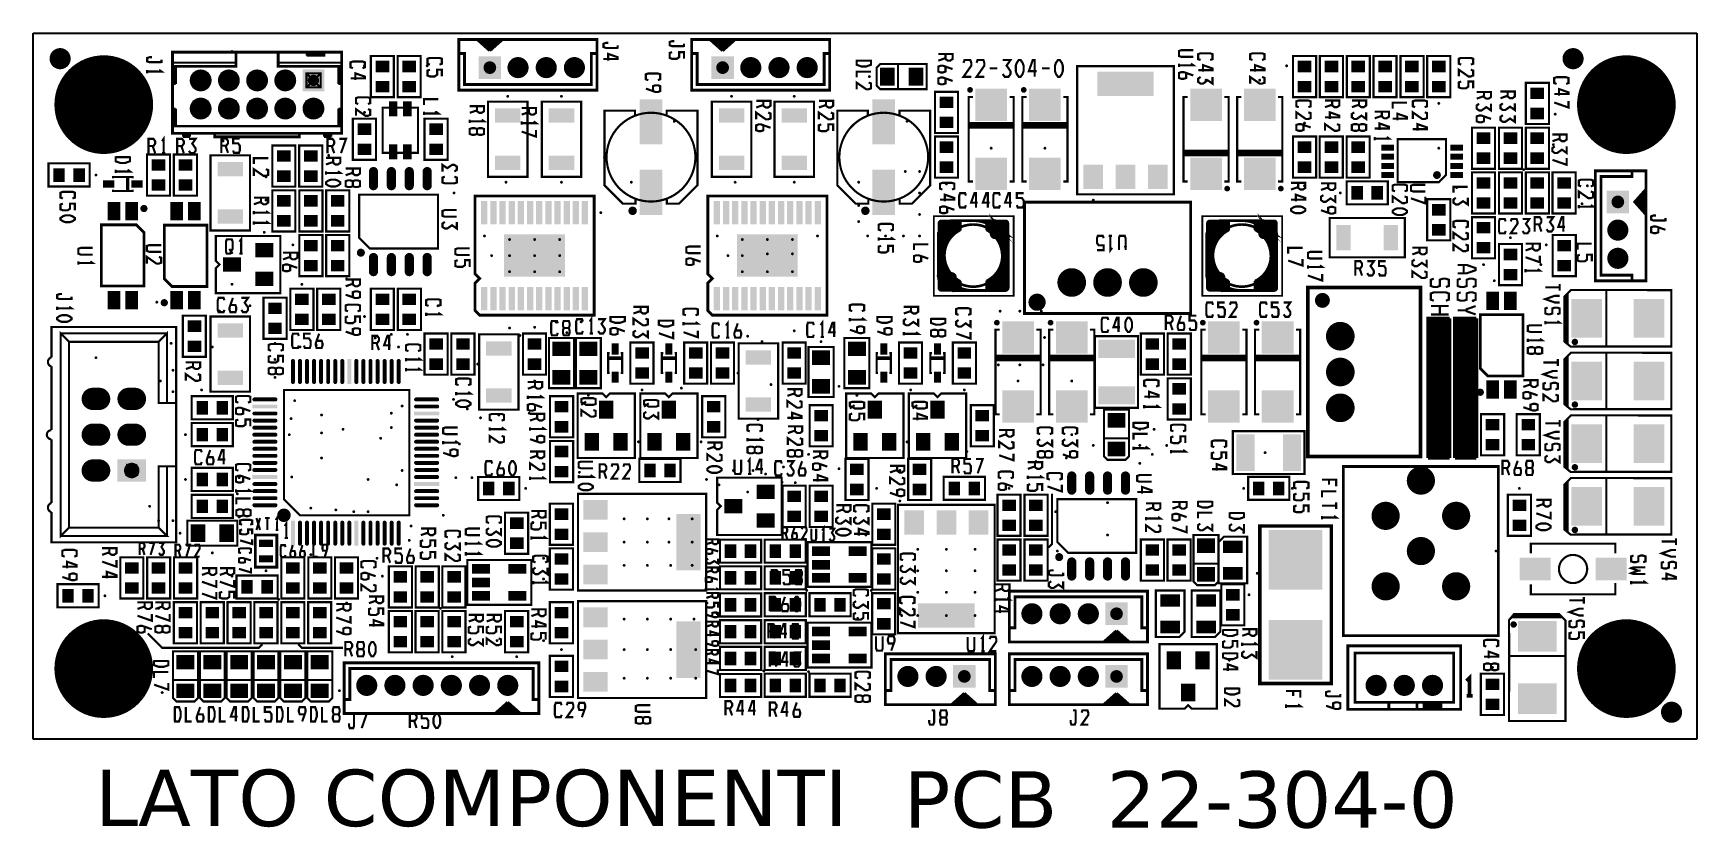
# Model space of a CAD drawing. Extents: x 0 to 118, y -6 to 50.
import ezdxf

# ---------------------------------------------------------------- set-up
doc = ezdxf.new("R2010")
doc.units = 0
doc.header["$MEASUREMENT"] = 0
doc.layers.get('0').update_dxf_attribs({"linetype": 'CONTINUOUS'})
for name, color, linetype in [('22-304-0_DRD', 1, 'CONTINUOUS'), ('22-304-0_SMT', 254, 'CONTINUOUS'), ('22-304-0_SST', 1, 'CONTINUOUS'), ('THRUHOLE_TAP', 11, 'CONTINUOUS')]:
    doc.layers.add(name, color=color, linetype=linetype)
doc.styles.get("Standard").update_dxf_attribs({"font": 'verdana.ttf', "height": 4})

msp = doc.modelspace()

# ---------------------------------------------------------------- texts
at = {"linetype": 'Continuous'}
for s, p in [('LATO COMPONENTI', (4.3729, -6.17117)), ('PCB  22-304-0', (61.74036, -6.27935))]:
    msp.add_text(s, height=4, dxfattribs=at).set_placement(p)

# ---------------------------------------------------------------- blocks, each defined once
blk = doc.blocks.new('RECTANGLE_2')
blk.add_solid([(0.4826, 0.4064), (0.4826, -0.4064), (-0.4826, 0.4064), (-0.4826, -0.4064)])
blk = doc.blocks.new('RECTANGLE_3')
blk.add_solid([(0.63627, 0.51308), (0.63627, -0.51308), (-0.63627, 0.51308), (-0.63627, -0.51308)])
blk = doc.blocks.new('RECTANGLE_4')
blk.add_solid([(0.8001, 1.6002), (0.8001, -1.6002), (-0.8001, 1.6002), (-0.8001, -1.6002)])
blk = doc.blocks.new('RECTANGLE_5')
blk.add_solid([(0.9017, 0.508), (0.9017, -0.508), (-0.9017, 0.508), (-0.9017, -0.508)])
blk = doc.blocks.new('RECTANGLE_6')
blk.add_solid([(0.4064, 0.4826), (0.4064, -0.4826), (-0.4064, 0.4826), (-0.4064, -0.4826)])
blk = doc.blocks.new('RECTANGLE_7')
blk.add_solid([(1.12522, 1.14935), (1.12522, -1.14935), (-1.12522, 1.14935), (-1.12522, -1.14935)])
blk = doc.blocks.new('RECTANGLE_8')
blk.add_solid([(1.30048, 0.6477), (1.30048, -0.6477), (-1.30048, 0.6477), (-1.30048, -0.6477)])
blk = doc.blocks.new('RECTANGLE_9')
blk.add_solid([(0.6477, 1.30048), (0.6477, -1.30048), (-0.6477, 1.30048), (-0.6477, -1.30048)])
blk = doc.blocks.new('RECTANGLE_10')
blk.add_solid([(0.51308, 0.63627), (0.51308, -0.63627), (-0.51308, 0.63627), (-0.51308, -0.63627)])
blk = doc.blocks.new('RECTANGLE_13')
blk.add_solid([(0.40005, 0.25019), (0.40005, -0.25019), (-0.40005, 0.25019), (-0.40005, -0.25019)])
blk = doc.blocks.new('RECTANGLE_14')
blk.add_solid([(0.508, 0.635), (0.508, -0.635), (-0.508, 0.635), (-0.508, -0.635)])
blk = doc.blocks.new('RECTANGLE_15')
blk.add_solid([(0.6985, 0.4445), (0.6985, -0.4445), (-0.6985, 0.4445), (-0.6985, -0.4445)])
blk = doc.blocks.new('RECTANGLE_16')
blk.add_solid([(0.25019, 0.40005), (0.25019, -0.40005), (-0.25019, 0.40005), (-0.25019, -0.40005)])
blk = doc.blocks.new('RECTANGLE_17')
blk.add_solid([(1.905, 2.1209), (1.905, -2.1209), (-1.905, 2.1209), (-1.905, -2.1209)])
blk = doc.blocks.new('ROUND_18')
at = {"const_width": 3.50012}
blk.add_lwpolyline([(-1.75006, 0, 1), (1.75006, 0, 1)], format="xyb", close=True, dxfattribs=at)
blk = doc.blocks.new('ROUND_19')
at = {"const_width": 0.99949}
blk.add_lwpolyline([(-0.499744, 0, 1), (0.499744, 0, 1)], format="xyb", close=True, dxfattribs=at)
blk = doc.blocks.new('ROUND_20')
at = {"const_width": 0.7747}
blk.add_lwpolyline([(-0.38735, 0, 1), (0.38735, 0, 1)], format="xyb", close=True, dxfattribs=at)
blk = doc.blocks.new('SQUARE_21')
blk.add_solid([(0.7747, 0.7747), (0.7747, -0.7747), (-0.7747, 0.7747), (-0.7747, -0.7747)])
blk = doc.blocks.new('ROUND_22')
at = {"const_width": 0.7493}
blk.add_lwpolyline([(-0.37465, 0, 1), (0.37465, 0, 1)], format="xyb", close=True, dxfattribs=at)
blk = doc.blocks.new('SQUARE_25')
blk.add_solid([(0.8001, 0.8001), (0.8001, -0.8001), (-0.8001, 0.8001), (-0.8001, -0.8001)])
blk = doc.blocks.new('OBLONG_26')
at = {"const_width": 1.5748}
blk.add_lwpolyline([(0.2286, 0), (-0.2286, 0)], dxfattribs=at)
at = {"const_width": 0.7874}
for points in [[(-0.6223, 0, 1), (0.1651, 0, 1)], [(-0.1651, 0, 1), (0.6223, 0, 1)]]:
    blk.add_lwpolyline(points, format="xyb", close=True, dxfattribs=at)
blk = doc.blocks.new('RECTANGLE_27')
blk.add_solid([(1.016, 0.7874), (1.016, -0.7874), (-1.016, 0.7874), (-1.016, -0.7874)])
blk = doc.blocks.new('RECTANGLE_28')
blk.add_solid([(0.29972, 0.52451), (0.29972, -0.52451), (-0.29972, 0.52451), (-0.29972, -0.52451)])
blk = doc.blocks.new('RECTANGLE_30')
blk.add_solid([(0.635, 0.508), (0.635, -0.508), (-0.635, 0.508), (-0.635, -0.508)])
blk = doc.blocks.new('RECTANGLE_31')
blk.add_solid([(0.508, 0.9017), (0.508, -0.9017), (-0.508, 0.9017), (-0.508, -0.9017)])
blk = doc.blocks.new('RECTANGLE_32')
blk.add_solid([(1.09982, 0.8001), (1.09982, -0.8001), (-1.09982, 0.8001), (-1.09982, -0.8001)])
blk = doc.blocks.new('RECTANGLE_33')
blk.add_solid([(1.0795, 1.3716), (1.0795, -1.3716), (-1.0795, 1.3716), (-1.0795, -1.3716)])
blk = doc.blocks.new('RECTANGLE_34')
blk.add_solid([(1.3716, 1.0795), (1.3716, -1.0795), (-1.3716, 1.0795), (-1.3716, -1.0795)])
blk = doc.blocks.new('RECTANGLE_35')
blk.add_solid([(0.44958, 0.65024), (0.44958, -0.65024), (-0.44958, 0.65024), (-0.44958, -0.65024)])
blk = doc.blocks.new('OBLONG_36')
at = {"const_width": 0.65024}
blk.add_lwpolyline([(0, 0.50038), (0, -0.50038)], dxfattribs=at)
at = {"const_width": 0.32512}
for points in [[(-0.16256, 0.50038, 1), (0.16256, 0.50038, 1)], [(-0.16256, -0.50038, 1), (0.16256, -0.50038, 1)]]:
    blk.add_lwpolyline(points, format="xyb", close=True, dxfattribs=at)
blk = doc.blocks.new('RECTANGLE_37')
blk.add_solid([(2.16027, 1.49987), (2.16027, -1.49987), (-2.16027, 1.49987), (-2.16027, -1.49987)])
blk = doc.blocks.new('RECTANGLE_38')
blk.add_solid([(0.22479, 0.82423), (0.22479, -0.82423), (-0.22479, 0.82423), (-0.22479, -0.82423)])
blk = doc.blocks.new('RECTANGLE_39')
blk.add_solid([(0.44958, 0.20955), (0.44958, -0.20955), (-0.44958, 0.20955), (-0.44958, -0.20955)])
blk = doc.blocks.new('RECTANGLE_40')
blk.add_solid([(0.8636, 2.0066), (0.8636, -2.0066), (-0.8636, 2.0066), (-0.8636, -2.0066)])
blk = doc.blocks.new('RECTANGLE_41')
blk.add_solid([(0.8636, 0.6985), (0.8636, -0.6985), (-0.8636, 0.6985), (-0.8636, -0.6985)])
blk = doc.blocks.new('RECTANGLE_42')
blk.add_solid([(0.635, 0.3429), (0.635, -0.3429), (-0.635, 0.3429), (-0.635, -0.3429)])
blk = doc.blocks.new('RECTANGLE_43')
blk.add_solid([(2.0066, 0.8636), (2.0066, -0.8636), (-2.0066, 0.8636), (-2.0066, -0.8636)])
blk = doc.blocks.new('RECTANGLE_44')
blk.add_solid([(0.6985, 0.8636), (0.6985, -0.8636), (-0.6985, 0.8636), (-0.6985, -0.8636)])
blk = doc.blocks.new('ROUND_45')
at = {"const_width": 1.016}
blk.add_lwpolyline([(-0.508, 0, 1), (0.508, 0, 1)], format="xyb", close=True, dxfattribs=at)
blk = doc.blocks.new('OBLONG_46')
at = {"const_width": 0.2794}
blk.add_lwpolyline([(0.7493, 0), (-0.7493, 0)], dxfattribs=at)
at = {"const_width": 0.1397}
for points in [[(-0.81915, 0, 1), (-0.67945, 0, 1)], [(0.67945, 0, 1), (0.81915, 0, 1)]]:
    blk.add_lwpolyline(points, format="xyb", close=True, dxfattribs=at)
blk = doc.blocks.new('RECTANGLE_47')
blk.add_solid([(0.889, 0.1397), (0.889, -0.1397), (-0.889, 0.1397), (-0.889, -0.1397)])
blk = doc.blocks.new('OBLONG_48')
at = {"const_width": 0.2794}
blk.add_lwpolyline([(0, 0.7493), (0, -0.7493)], dxfattribs=at)
at = {"const_width": 0.1397}
for points in [[(-0.06985, 0.7493, 1), (0.06985, 0.7493, 1)], [(-0.06985, -0.7493, 1), (0.06985, -0.7493, 1)]]:
    blk.add_lwpolyline(points, format="xyb", close=True, dxfattribs=at)
blk = doc.blocks.new('RECTANGLE_49')
blk.add_solid([(0.1397, 0.889), (0.1397, -0.889), (-0.1397, 0.889), (-0.1397, -0.889)])
blk = doc.blocks.new('RECTANGLE_52')
blk.add_solid([(0.50038, 0.25019), (0.50038, -0.25019), (-0.50038, 0.25019), (-0.50038, -0.25019)])
blk = doc.blocks.new('ROUND_87')
at = {"const_width": 0.10033}
blk.add_lwpolyline([(-0.050164, 0, 1), (0.050164, 0, 1)], format="xyb", close=True, dxfattribs=at)
blk = doc.blocks.new('ROUND_88')
at = {"const_width": 0.65024}
blk.add_lwpolyline([(-0.32512, 0, 1), (0.32512, 0, 1)], format="xyb", close=True, dxfattribs=at)
blk = doc.blocks.new('ROUND_89')
at = {"const_width": 0.44958}
blk.add_lwpolyline([(-0.22479, 0, 1), (0.22479, 0, 1)], format="xyb", close=True, dxfattribs=at)
blk = doc.blocks.new('ROUND_90')
at = {"const_width": 0.54991}
blk.add_lwpolyline([(-0.274954, 0, 1), (0.274954, 0, 1)], format="xyb", close=True, dxfattribs=at)
blk = doc.blocks.new('ROUND_91')
at = {"const_width": 0.40005}
blk.add_lwpolyline([(-0.200024, 0, 1), (0.200024, 0, 1)], format="xyb", close=True, dxfattribs=at)
blk = doc.blocks.new('ROUND_83')
at = {"const_width": 1.75006}
blk.add_lwpolyline([(-0.87503, 0, 1), (0.87503, 0, 1)], format="xyb", close=True, dxfattribs=at)

# ---------------------------------------------------------------- linework, layer by layer
at = {"layer": '22-304-0_DRD'}
for p, q in [((0, 0), (0, 50.06086)), ((0, 50.06086), (117.99062, 50.06086)), ((117.99062, 50.06086), (117.99062, 0)), ((117.99062, 0), (0, 0))]:
    msp.add_line(p, q, dxfattribs=at)
at = {"layer": '22-304-0_SMT', "const_width": 0.127}
for points in [[(64.4017, 36.7792, 0.4142136), (64.20358, 36.58108)], [(69.15912, 36.5887, 0.4142136), (68.961, 36.78682)], [(83.4517, 36.7792, 0.4142136), (83.25358, 36.58108)], [(88.20912, 36.5887, 0.4142136), (88.011, 36.78682)], [(65.75298, 36.068, 0.2845461), (64.66078, 34.3027)], [(68.70192, 34.29762, 0.2736465), (67.58432, 36.10102)], [(84.80298, 36.068, 0.2845461), (83.71078, 34.3027)], [(87.75192, 34.29762, 0.2736465), (86.63432, 36.10102)], [(64.66078, 34.29, 0.2736465), (65.77838, 32.4866)], [(67.60972, 32.51962, 0.2848581), (68.70446, 34.28492)], [(83.71078, 34.29, 0.2736465), (84.82838, 32.4866)], [(86.65972, 32.51962, 0.2848581), (87.75446, 34.28492)], [(64.20358, 31.99892, 0.4142136), (64.4017, 31.8008)], [(68.961, 31.80842, 0.4142136), (69.15912, 32.00654)], [(83.25358, 31.99892, 0.4142136), (83.4517, 31.8008)], [(88.011, 31.80842, 0.4142136), (88.20912, 32.00654)]]:
    msp.add_lwpolyline(points, format="xyb", dxfattribs=at)
for points in [[(65.77838, 36.5887), (64.20358, 36.5887)], [(64.20358, 36.58108), (64.20364, 36.576)], [(64.20358, 36.576), (64.20358, 32.004), (64.20358, 31.99892)], [(65.77838, 36.703), (64.24676, 36.703)], [(64.30518, 36.7538), (64.30518, 31.8262)], [(65.77838, 36.7792), (64.40678, 36.7792), (64.4017, 36.7792)], [(64.41948, 36.7792), (64.41948, 31.8008)], [(64.53378, 36.7792), (64.53378, 31.8008)], [(64.64808, 36.7792), (64.64808, 31.8008)], [(64.76238, 36.7792), (64.76238, 34.93008)], [(64.87668, 36.7792), (64.87668, 35.20186)], [(64.99098, 36.7792), (64.99098, 35.3949)], [(65.10528, 36.7792), (65.10528, 35.54984)], [(65.21958, 36.7792), (65.21958, 35.67938)], [(65.33388, 36.7792), (65.33388, 35.78606)], [(65.44818, 36.7792), (65.44818, 35.88004)], [(65.56248, 36.7792), (65.56248, 35.95878)], [(65.67678, 36.7792), (65.67678, 36.02736)], [(65.77838, 36.7792), (65.77838, 36.0934)], [(67.58432, 36.78682), (67.58432, 36.10102)], [(68.95592, 36.78682), (67.58432, 36.78682)], [(69.11594, 36.71062), (67.58432, 36.71062)], [(69.15912, 36.59632), (67.58432, 36.59632)], [(67.68592, 36.78682), (67.68592, 36.0426)], [(67.80022, 36.78682), (67.80022, 35.97148)], [(67.91452, 36.78682), (67.91452, 35.88512)], [(68.02882, 36.78682), (68.02882, 35.7886)], [(68.14312, 36.78682), (68.14312, 35.6743)], [(68.25742, 36.78682), (68.25742, 35.54222)], [(68.37172, 36.78682), (68.37172, 35.37966)], [(68.48602, 36.78682), (68.48602, 35.179)], [(68.60032, 36.78682), (68.60032, 34.89706)], [(68.71462, 36.78682), (68.71462, 31.80842)], [(68.82892, 36.78682), (68.82892, 31.80842)], [(68.94322, 36.78682), (68.94322, 31.80842)], [(68.961, 36.78682), (68.95592, 36.78682)], [(69.05752, 36.76142), (69.05752, 31.83382)], [(69.15912, 36.58362), (69.15892, 36.58869)], [(69.15912, 36.58362), (69.15912, 32.01162), (69.15912, 32.00654)], [(84.82838, 36.5887), (83.25358, 36.5887)], [(83.25358, 36.58108), (83.25364, 36.576)], [(83.25358, 36.576), (83.25358, 32.004), (83.25358, 31.99892)], [(84.82838, 36.703), (83.29676, 36.703)], [(83.35518, 36.7538), (83.35518, 31.8262)], [(84.82838, 36.7792), (83.45678, 36.7792), (83.4517, 36.7792)], [(83.46948, 36.7792), (83.46948, 31.8008)], [(83.58378, 36.7792), (83.58378, 31.8008)], [(83.69808, 36.7792), (83.69808, 31.8008)], [(83.81238, 36.7792), (83.81238, 34.93008)], [(83.92668, 36.7792), (83.92668, 35.20186)], [(84.04098, 36.7792), (84.04098, 35.3949)], [(84.15528, 36.7792), (84.15528, 35.54984)], [(84.26958, 36.7792), (84.26958, 35.67938)], [(84.38388, 36.7792), (84.38388, 35.78606)], [(84.49818, 36.7792), (84.49818, 35.88004)], [(84.61248, 36.7792), (84.61248, 35.95878)], [(84.72678, 36.7792), (84.72678, 36.02736)], [(84.82838, 36.7792), (84.82838, 36.0934)], [(86.63432, 36.78682), (86.63432, 36.10102)], [(88.00592, 36.78682), (86.63432, 36.78682)], [(88.16594, 36.71062), (86.63432, 36.71062)], [(88.20912, 36.59632), (86.63432, 36.59632)], [(86.73592, 36.78682), (86.73592, 36.0426)], [(86.85022, 36.78682), (86.85022, 35.97148)], [(86.96452, 36.78682), (86.96452, 35.88512)], [(87.07882, 36.78682), (87.07882, 35.7886)], [(87.19312, 36.78682), (87.19312, 35.6743)], [(87.30742, 36.78682), (87.30742, 35.54222)], [(87.42172, 36.78682), (87.42172, 35.37966)], [(87.53602, 36.78682), (87.53602, 35.179)], [(87.65032, 36.78682), (87.65032, 34.89706)], [(87.76462, 36.78682), (87.76462, 31.80842)], [(87.87892, 36.78682), (87.87892, 31.80842)], [(87.99322, 36.78682), (87.99322, 31.80842)], [(88.011, 36.78682), (88.00592, 36.78682)], [(88.10752, 36.76142), (88.10752, 31.83382)], [(88.20912, 36.58362), (88.20892, 36.58869)], [(88.20912, 36.58362), (88.20912, 32.01162), (88.20912, 32.00654)], [(65.77838, 36.4744), (64.20358, 36.4744)], [(65.77838, 36.3601), (64.20358, 36.3601)], [(65.77838, 36.2458), (64.20358, 36.2458)], [(65.77838, 36.1315), (64.20358, 36.1315)], [(65.65646, 36.0172), (64.20358, 36.0172)], [(65.47866, 35.9029), (64.20358, 35.9029)], [(65.33388, 35.7886), (64.20358, 35.7886)], [(65.2145, 35.6743), (64.20358, 35.6743)], [(65.1129, 35.56), (64.20358, 35.56)], [(65.024, 35.4457), (64.20358, 35.4457)], [(65.77838, 36.0934), (65.75298, 36.068)], [(69.15912, 36.48202), (67.58432, 36.48202)], [(69.15912, 36.36772), (67.58432, 36.36772)], [(69.15912, 36.25342), (67.58432, 36.25342)], [(69.15912, 36.13912), (67.58432, 36.13912)], [(69.15912, 36.02482), (67.71894, 36.02482)], [(69.15912, 35.91052), (67.88404, 35.91052)], [(69.15912, 35.79622), (68.0212, 35.79622)], [(69.15912, 35.68192), (68.13804, 35.68192)], [(69.15912, 35.56762), (68.2371, 35.56762)], [(69.15912, 35.45332), (68.32346, 35.45332)], [(69.15912, 35.33902), (68.39712, 35.33902)], [(84.82838, 36.4744), (83.25358, 36.4744)], [(84.82838, 36.3601), (83.25358, 36.3601)], [(84.82838, 36.2458), (83.25358, 36.2458)], [(84.82838, 36.1315), (83.25358, 36.1315)], [(84.70646, 36.0172), (83.25358, 36.0172)], [(84.52866, 35.9029), (83.25358, 35.9029)], [(84.38388, 35.7886), (83.25358, 35.7886)], [(84.2645, 35.6743), (83.25358, 35.6743)], [(84.1629, 35.56), (83.25358, 35.56)], [(84.074, 35.4457), (83.25358, 35.4457)], [(84.82838, 36.0934), (84.80298, 36.068)], [(88.20912, 36.48202), (86.63432, 36.48202)], [(88.20912, 36.36772), (86.63432, 36.36772)], [(88.20912, 36.25342), (86.63432, 36.25342)], [(88.20912, 36.13912), (86.63432, 36.13912)], [(88.20912, 36.02482), (86.76894, 36.02482)], [(88.20912, 35.91052), (86.93404, 35.91052)], [(88.20912, 35.79622), (87.0712, 35.79622)], [(88.20912, 35.68192), (87.18804, 35.68192)], [(88.20912, 35.56762), (87.2871, 35.56762)], [(88.20912, 35.45332), (87.37346, 35.45332)], [(88.20912, 35.33902), (87.44712, 35.33902)], [(64.9478, 35.3314), (64.20358, 35.3314)], [(64.8843, 35.2171), (64.20358, 35.2171)], [(64.82842, 35.1028), (64.20358, 35.1028)], [(64.7827, 34.9885), (64.20358, 34.9885)], [(64.7446, 34.8742), (64.20358, 34.8742)], [(64.71412, 34.7599), (64.20358, 34.7599)], [(64.68872, 34.6456), (64.20358, 34.6456)], [(64.67348, 34.5313), (64.20358, 34.5313)], [(64.66332, 34.417), (64.20358, 34.417)], [(64.66078, 34.3027), (64.20358, 34.3027)], [(64.66586, 34.1884), (64.20358, 34.1884)], [(64.66078, 34.3027), (64.66078, 34.29)], [(69.15912, 35.22472), (68.46316, 35.22472)], [(69.15912, 35.11042), (68.51904, 35.11042)], [(69.15912, 34.99612), (68.5673, 34.99612)], [(69.15912, 34.88182), (68.6054, 34.88182)], [(69.15912, 34.76752), (68.63842, 34.76752)], [(69.15912, 34.65322), (68.66382, 34.65322)], [(69.15912, 34.53892), (68.68414, 34.53892)], [(69.15912, 34.42462), (68.69684, 34.42462)], [(69.15912, 34.31032), (68.70192, 34.31032)], [(68.70192, 34.29762), (68.70192, 34.28492)], [(69.15912, 34.19602), (68.70192, 34.19602)], [(83.9978, 35.3314), (83.25358, 35.3314)], [(83.9343, 35.2171), (83.25358, 35.2171)], [(83.87842, 35.1028), (83.25358, 35.1028)], [(83.8327, 34.9885), (83.25358, 34.9885)], [(83.7946, 34.8742), (83.25358, 34.8742)], [(83.76412, 34.7599), (83.25358, 34.7599)], [(83.73872, 34.6456), (83.25358, 34.6456)], [(83.72348, 34.5313), (83.25358, 34.5313)], [(83.71332, 34.417), (83.25358, 34.417)], [(83.71078, 34.3027), (83.25358, 34.3027)], [(83.71586, 34.1884), (83.25358, 34.1884)], [(83.71078, 34.3027), (83.71078, 34.29)], [(88.20912, 35.22472), (87.51316, 35.22472)], [(88.20912, 35.11042), (87.56904, 35.11042)], [(88.20912, 34.99612), (87.6173, 34.99612)], [(88.20912, 34.88182), (87.6554, 34.88182)], [(88.20912, 34.76752), (87.68842, 34.76752)], [(88.20912, 34.65322), (87.71382, 34.65322)], [(88.20912, 34.53892), (87.73414, 34.53892)], [(88.20912, 34.42462), (87.74684, 34.42462)], [(88.20912, 34.31032), (87.75192, 34.31032)], [(87.75192, 34.29762), (87.75192, 34.28492)], [(88.20912, 34.19602), (87.75192, 34.19602)], [(64.67602, 34.0741), (64.20358, 34.0741)], [(64.6938, 33.9598), (64.20358, 33.9598)], [(64.71666, 33.8455), (64.20358, 33.8455)], [(64.74968, 33.7312), (64.20358, 33.7312)], [(64.78778, 33.6169), (64.20358, 33.6169)], [(64.8335, 33.5026), (64.20358, 33.5026)], [(64.88684, 33.3883), (64.20358, 33.3883)], [(64.95034, 33.274), (64.20358, 33.274)], [(65.02146, 33.1597), (64.20358, 33.1597)], [(65.10528, 33.0454), (64.20358, 33.0454)], [(64.76238, 33.68802), (64.76238, 31.8008)], [(64.87668, 33.40862), (64.87668, 31.8008)], [(64.99098, 33.20542), (64.99098, 31.8008)], [(65.10528, 33.0454), (65.10528, 31.8008)], [(68.25742, 33.03524), (68.25742, 31.80842)], [(69.15912, 33.05302), (68.27012, 33.05302)], [(69.15912, 33.16732), (68.35648, 33.16732)], [(68.37172, 33.19018), (68.37172, 31.80842)], [(69.15912, 33.28162), (68.43014, 33.28162)], [(68.48602, 33.38576), (68.48602, 31.80842)], [(69.15912, 33.39592), (68.4911, 33.39592)], [(69.15912, 33.51022), (68.54444, 33.51022)], [(69.15912, 33.62452), (68.59016, 33.62452)], [(68.60032, 33.65754), (68.60032, 31.80842)], [(69.15912, 33.73882), (68.62572, 33.73882)], [(69.15912, 33.85312), (68.6562, 33.85312)], [(69.15912, 33.96742), (68.67652, 33.96742)], [(69.15912, 34.08172), (68.69176, 34.08172)], [(83.72602, 34.0741), (83.25358, 34.0741)], [(83.7438, 33.9598), (83.25358, 33.9598)], [(83.76666, 33.8455), (83.25358, 33.8455)], [(83.79968, 33.7312), (83.25358, 33.7312)], [(83.83778, 33.6169), (83.25358, 33.6169)], [(83.8835, 33.5026), (83.25358, 33.5026)], [(83.93684, 33.3883), (83.25358, 33.3883)], [(84.00034, 33.274), (83.25358, 33.274)], [(84.07146, 33.1597), (83.25358, 33.1597)], [(84.15528, 33.0454), (83.25358, 33.0454)], [(83.81238, 33.68802), (83.81238, 31.8008)], [(83.92668, 33.40862), (83.92668, 31.8008)], [(84.04098, 33.20542), (84.04098, 31.8008)], [(84.15528, 33.0454), (84.15528, 31.8008)], [(87.30742, 33.03524), (87.30742, 31.80842)], [(88.20912, 33.05302), (87.32012, 33.05302)], [(88.20912, 33.16732), (87.40648, 33.16732)], [(87.42172, 33.19018), (87.42172, 31.80842)], [(88.20912, 33.28162), (87.48014, 33.28162)], [(87.53602, 33.38576), (87.53602, 31.80842)], [(88.20912, 33.39592), (87.5411, 33.39592)], [(88.20912, 33.51022), (87.59444, 33.51022)], [(88.20912, 33.62452), (87.64016, 33.62452)], [(87.65032, 33.65754), (87.65032, 31.80842)], [(88.20912, 33.73882), (87.67572, 33.73882)], [(88.20912, 33.85312), (87.7062, 33.85312)], [(88.20912, 33.96742), (87.72652, 33.96742)], [(88.20912, 34.08172), (87.74176, 34.08172)], [(65.2018, 32.9311), (64.20358, 32.9311)], [(65.31356, 32.8168), (64.20358, 32.8168)], [(65.44564, 32.7025), (64.20358, 32.7025)], [(65.60566, 32.5882), (64.20358, 32.5882)], [(65.77838, 32.4739), (64.20358, 32.4739)], [(65.77838, 32.3596), (64.20358, 32.3596)], [(65.77838, 32.2453), (64.20358, 32.2453)], [(65.77838, 32.131), (64.20358, 32.131)], [(65.77838, 32.0167), (64.20358, 32.0167)], [(65.77838, 31.9024), (64.22898, 31.9024)], [(64.4017, 31.8008), (64.40678, 31.80086)], [(65.77838, 31.8008), (64.40678, 31.8008)], [(65.21958, 32.91332), (65.21958, 31.8008)], [(65.33388, 32.79902), (65.33388, 31.8008)], [(65.44818, 32.69996), (65.44818, 31.8008)], [(65.56248, 32.61614), (65.56248, 31.8008)], [(65.67678, 32.54248), (65.67678, 31.8008)], [(65.77838, 32.4866), (65.77838, 31.8008)], [(67.60972, 32.51962), (67.58432, 32.49422)], [(67.58432, 32.49422), (67.58432, 31.80842)], [(69.15912, 32.48152), (67.58432, 32.48152)], [(69.15912, 32.36722), (67.58432, 32.36722)], [(69.15912, 32.25292), (67.58432, 32.25292)], [(69.15912, 32.13862), (67.58432, 32.13862)], [(69.15912, 32.02432), (67.58432, 32.02432)], [(69.13372, 31.91002), (67.58432, 31.91002)], [(68.95592, 31.80842), (67.58432, 31.80842)], [(67.68592, 32.56026), (67.68592, 31.80842)], [(69.15912, 32.59582), (67.74942, 32.59582)], [(67.80022, 32.62884), (67.80022, 31.80842)], [(67.91452, 32.70758), (67.91452, 31.80842)], [(69.15912, 32.71012), (67.91706, 32.71012)], [(68.02882, 32.79902), (68.02882, 31.80842)], [(69.15912, 32.82442), (68.05676, 32.82442)], [(68.14312, 32.90824), (68.14312, 31.80842)], [(69.15912, 32.93872), (68.1736, 32.93872)], [(68.95592, 31.80842), (68.961, 31.80836)], [(84.2518, 32.9311), (83.25358, 32.9311)], [(84.36356, 32.8168), (83.25358, 32.8168)], [(84.49564, 32.7025), (83.25358, 32.7025)], [(84.65566, 32.5882), (83.25358, 32.5882)], [(84.82838, 32.4739), (83.25358, 32.4739)], [(84.82838, 32.3596), (83.25358, 32.3596)], [(84.82838, 32.2453), (83.25358, 32.2453)], [(84.82838, 32.131), (83.25358, 32.131)], [(84.82838, 32.0167), (83.25358, 32.0167)], [(84.82838, 31.9024), (83.27898, 31.9024)], [(83.4517, 31.8008), (83.45678, 31.80086)], [(84.82838, 31.8008), (83.45678, 31.8008)], [(84.26958, 32.91332), (84.26958, 31.8008)], [(84.38388, 32.79902), (84.38388, 31.8008)], [(84.49818, 32.69996), (84.49818, 31.8008)], [(84.61248, 32.61614), (84.61248, 31.8008)], [(84.72678, 32.54248), (84.72678, 31.8008)], [(84.82838, 32.4866), (84.82838, 31.8008)], [(86.65972, 32.51962), (86.63432, 32.49422)], [(86.63432, 32.49422), (86.63432, 31.80842)], [(88.20912, 32.48152), (86.63432, 32.48152)], [(88.20912, 32.36722), (86.63432, 32.36722)], [(88.20912, 32.25292), (86.63432, 32.25292)], [(88.20912, 32.13862), (86.63432, 32.13862)], [(88.20912, 32.02432), (86.63432, 32.02432)], [(88.18372, 31.91002), (86.63432, 31.91002)], [(88.00592, 31.80842), (86.63432, 31.80842)], [(86.73592, 32.56026), (86.73592, 31.80842)], [(88.20912, 32.59582), (86.79942, 32.59582)], [(86.85022, 32.62884), (86.85022, 31.80842)], [(86.96452, 32.70758), (86.96452, 31.80842)], [(88.20912, 32.71012), (86.96706, 32.71012)], [(87.07882, 32.79902), (87.07882, 31.80842)], [(88.20912, 32.82442), (87.10676, 32.82442)], [(87.19312, 32.90824), (87.19312, 31.80842)], [(88.20912, 32.93872), (87.2236, 32.93872)], [(88.00592, 31.80842), (88.011, 31.80836)]]:
    msp.add_lwpolyline(points, dxfattribs=at)
at = {"layer": '22-304-0_SST'}
for points, const_width in [([(39.98468, 49.62398), (30.18536, 49.62398), (30.18536, 46.0248), (39.98468, 46.0248), (39.98468, 49.62398)], 0.20066), ([(33.28416, 49.62398), (33.1851, 49.62398), (31.48584, 49.62398), (32.385, 48.82388)], 0.20066), ([(33.18002, 49.53254), (31.58744, 49.53254)], 0.20066), ([(31.65348, 49.62398), (31.65348, 49.47412)], 0.20066), ([(31.83382, 49.62398), (31.83382, 49.3141)], 0.20066), ([(32.01162, 49.62398), (32.01162, 49.15408)], 0.20066), ([(32.19196, 49.62398), (32.19196, 48.99406)], 0.20066), ([(32.3723, 49.62398), (32.3723, 48.83404)], 0.20066), ([(33.28416, 49.62398), (32.385, 48.82388)], 0.20066), ([(32.55264, 49.62398), (32.55264, 48.97374)], 0.20066), ([(32.73298, 49.62398), (32.73298, 49.13376)], 0.20066), ([(32.91078, 49.62398), (32.91078, 49.29378)], 0.20066), ([(33.09112, 49.62398), (33.09112, 49.4538)], 0.20066), ([(45.4787, 49.5046), (45.31106, 49.5046), (45.14088, 49.44364), (45.14088, 49.20742), (45.31106, 49.149), (46.15688, 49.149)], 0.1524), ([(56.49468, 49.62398), (46.69536, 49.62398), (46.69536, 46.0248), (56.49468, 46.0248), (56.49468, 49.62398)], 0.20066), ([(49.79416, 49.62398), (49.6951, 49.62398), (47.99584, 49.62398), (48.895, 48.82388)], 0.20066), ([(49.69002, 49.53254), (48.09744, 49.53254)], 0.20066), ([(48.16348, 49.62398), (48.16348, 49.47412)], 0.20066), ([(48.34382, 49.62398), (48.34382, 49.3141)], 0.20066), ([(48.52162, 49.62398), (48.52162, 49.15408)], 0.20066), ([(48.70196, 49.62398), (48.70196, 48.99406)], 0.20066), ([(48.8823, 49.62398), (48.8823, 48.83404)], 0.20066), ([(49.79416, 49.62398), (48.895, 48.82388)], 0.20066), ([(49.06264, 49.62398), (49.06264, 48.97374)], 0.20066), ([(49.24298, 49.62398), (49.24298, 49.13376)], 0.20066), ([(49.42078, 49.62398), (49.42078, 49.29378)], 0.20066), ([(49.60112, 49.62398), (49.60112, 49.4538)], 0.20066), ([(8.41502, 48.36414), (8.24484, 48.36414), (8.0772, 48.30318), (8.0772, 48.06696), (8.24484, 48.00854), (9.0932, 48.00854)], 0.1524), ([(14.3764, 48.71974), (14.3764, 47.71898), (9.87552, 47.71898)], 0.19812), ([(21.3741, 48.71974), (9.87552, 48.71974), (9.87552, 42.96918), (21.87448, 42.96918), (21.87448, 48.71974), (21.3741, 48.71974)], 0.19812), ([(17.3736, 48.71974), (17.3736, 47.71898), (21.87448, 47.71898)], 0.19812), ([(20.64004, 48.72228), (20.64004, 48.47082), (19.38782, 48.47082)], 0.14986), ([(19.38782, 48.72228), (19.38782, 48.47082)], 0.14986), ([(20.64004, 48.72228), (19.38782, 48.72228)], 0.14986), ([(20.64004, 48.67656), (19.38782, 48.67656)], 0.14986), ([(20.64004, 48.54194), (19.38782, 48.54194)], 0.14986), ([(19.45894, 48.72228), (19.45894, 48.47082)], 0.14986), ([(19.59356, 48.72228), (19.59356, 48.47082)], 0.14986), ([(19.72818, 48.72228), (19.72818, 48.47082)], 0.14986), ([(19.86026, 48.72228), (19.86026, 48.47082)], 0.14986), ([(19.99488, 48.72228), (19.99488, 48.47082)], 0.14986), ([(20.1295, 48.72228), (20.1295, 48.47082)], 0.14986), ([(20.26412, 48.72228), (20.26412, 48.47082)], 0.14986), ([(20.39874, 48.72228), (20.39874, 48.47082)], 0.14986), ([(20.53082, 48.72228), (20.53082, 48.47082)], 0.14986), ([(23.9395, 48.4505), (23.9395, 45.5295), (25.5778, 45.5295), (25.5778, 48.4505), (23.9395, 48.4505)], 0.1524), ([(25.8445, 48.4505), (25.8445, 45.5295), (27.4828, 45.5295), (27.4828, 48.4505), (25.8445, 48.4505)], 0.1524), ([(28.13558, 47.83836), (27.9654, 47.89932), (27.9654, 48.25492), (28.13558, 48.31334), (28.81376, 48.31334), (28.9814, 48.25492), (28.9814, 47.89932), (28.81376, 47.83836)], 0.1524), ([(30.18536, 48.62576), (30.58414, 48.62576), (30.58414, 46.42612), (39.58336, 46.42612), (39.58336, 48.62576), (39.98468, 48.62576)], 0.20066), ([(32.97682, 49.3522), (31.79064, 49.3522)], 0.20066), ([(32.77616, 49.17186), (31.99384, 49.17186)], 0.20066), ([(32.57296, 48.99406), (32.1945, 48.99406)], 0.20066), ([(40.7797, 49.3776), (40.61206, 49.3776), (40.44188, 49.31664), (40.44188, 49.08042), (40.61206, 49.022), (41.45788, 49.022)], 0.1524), ([(40.7797, 48.12284), (40.7797, 48.59782), (41.45788, 48.3616), (41.45788, 48.24222), (40.44188, 48.24222)], 0.1524), ([(41.45788, 48.96104), (41.45788, 49.1998)], 0.1524), ([(45.31106, 48.72482), (45.14088, 48.6664), (45.14088, 48.3108), (45.31106, 48.24984), (45.64888, 48.24984), (45.81906, 48.36922), (45.81906, 48.72482), (46.15688, 48.72482), (46.15688, 48.24984)], 0.1524), ([(46.15688, 49.08804), (46.15688, 49.3268)], 0.1524), ([(46.69536, 48.62576), (47.09414, 48.62576), (47.09414, 46.42612), (56.09336, 46.42612), (56.09336, 48.62576), (56.49468, 48.62576)], 0.20066), ([(49.48682, 49.3522), (48.30064, 49.3522)], 0.20066), ([(49.28616, 49.17186), (48.50384, 49.17186)], 0.20066), ([(49.08296, 48.99406), (48.7045, 48.99406)], 0.20066), ([(64.70142, 48.59528), (64.70142, 48.23968), (64.86906, 48.1203), (65.03924, 48.1203), (65.20942, 48.23968), (65.20942, 48.59528), (64.19342, 48.59528)], 0.1524), ([(82.28076, 48.38954), (81.43494, 48.38954), (81.26476, 48.4505), (81.26476, 48.8061), (81.43494, 48.86452), (82.28076, 48.86452)], 0.1524), ([(82.79892, 48.16602), (82.62874, 48.22444), (82.62874, 48.58004), (82.79892, 48.641), (83.4771, 48.641), (83.64474, 48.58004), (83.64474, 48.22444), (83.4771, 48.16602)], 0.1524), ([(86.48192, 48.16602), (86.31174, 48.22444), (86.31174, 48.58004), (86.48192, 48.641), (87.1601, 48.641), (87.32774, 48.58004), (87.32774, 48.22444), (87.1601, 48.16602)], 0.1524), ([(90.9955, 45.5295), (90.9955, 48.4505), (89.3572, 48.4505), (89.3572, 45.5295), (90.9955, 45.5295)], 0.1524), ([(92.9005, 45.5295), (92.9005, 48.4505), (91.2622, 48.4505), (91.2622, 45.5295), (92.9005, 45.5295)], 0.1524), ([(94.8055, 45.5295), (94.8055, 48.4505), (93.1672, 48.4505), (93.1672, 45.5295), (94.8055, 45.5295)], 0.1524), ([(95.0595, 48.4505), (95.0595, 45.5295), (96.6978, 45.5295), (96.6978, 48.4505), (95.0595, 48.4505)], 0.1524), ([(98.6155, 45.5295), (98.6155, 48.4505), (96.9772, 48.4505), (96.9772, 45.5295), (98.6155, 45.5295)], 0.1524), ([(98.8695, 48.4505), (98.8695, 45.5295), (100.5078, 45.5295), (100.5078, 48.4505), (98.8695, 48.4505)], 0.1524), ([(101.28758, 47.83836), (101.1174, 47.89932), (101.1174, 48.25492), (101.28758, 48.31334), (101.96576, 48.31334), (102.1334, 48.25492), (102.1334, 47.89932), (101.96576, 47.83836)], 0.1524), ([(8.0772, 47.22876), (8.0772, 47.46498)], 0.1524), ([(8.0772, 47.34814), (9.0932, 47.34814), (8.92302, 47.46498)], 0.1524), ([(9.0932, 47.94758), (9.0932, 48.18634)], 0.1524), ([(10.1092, 47.72152), (9.85774, 47.72152), (9.85774, 46.4693)], 0.14986), ([(10.1092, 47.6123), (9.85774, 47.6123)], 0.14986), ([(10.1092, 47.48022), (9.85774, 47.48022)], 0.14986), ([(10.1092, 47.3456), (9.85774, 47.3456)], 0.14986), ([(10.1092, 47.21098), (9.85774, 47.21098)], 0.14986), ([(14.37386, 47.97044), (9.87552, 47.97044)], 0.14986), ([(9.92886, 47.72152), (9.92886, 46.4693)], 0.14986), ([(10.06348, 47.72152), (10.06348, 46.4693)], 0.14986), ([(10.1092, 47.72152), (10.1092, 46.4693)], 0.14986), ([(12.37234, 46.22038), (12.37234, 47.22114), (11.37158, 47.22114), (11.37158, 46.22038), (12.37234, 46.22038)], 0.14986), ([(12.37234, 47.22114), (11.37158, 46.22038)], 0.14986), ([(11.37158, 47.22114), (12.37234, 46.22038)], 0.14986), ([(13.3731, 47.22114), (14.37386, 46.22038)], 0.14986), ([(14.37386, 47.22114), (13.3731, 46.22038)], 0.14986), ([(14.37386, 46.22038), (14.37386, 47.22114), (13.3731, 47.22114), (13.3731, 46.22038), (14.37386, 46.22038)], 0.14986), ([(16.37538, 46.22038), (16.37538, 47.22114), (15.37462, 47.22114), (15.37462, 46.22038), (16.37538, 46.22038)], 0.14986), ([(15.37462, 47.22114), (16.37538, 46.22038)], 0.14986), ([(16.37538, 47.22114), (15.37462, 46.22038)], 0.14986), ([(17.37614, 47.97044), (21.87448, 47.97044)], 0.14986), ([(18.3769, 47.22114), (17.37614, 46.22038)], 0.14986), ([(17.37614, 47.22114), (18.3769, 46.22038)], 0.14986), ([(18.3769, 46.22038), (18.3769, 47.22114), (17.37614, 47.22114), (17.37614, 46.22038), (18.3769, 46.22038)], 0.14986), ([(20.37842, 46.22038), (20.37842, 47.22114), (19.37766, 47.22114), (19.37766, 46.22038), (20.37842, 46.22038)], 0.14986), ([(19.37766, 47.22114), (20.37842, 46.22038)], 0.14986), ([(20.37842, 47.22114), (19.37766, 46.22038)], 0.14986), ([(21.89226, 47.72152), (21.6408, 47.72152), (21.6408, 46.4693)], 0.14986), ([(21.89226, 47.6123), (21.6408, 47.6123)], 0.14986), ([(21.89226, 47.48022), (21.6408, 47.48022)], 0.14986), ([(21.89226, 47.3456), (21.6408, 47.3456)], 0.14986), ([(21.89226, 47.21098), (21.6408, 47.21098)], 0.14986), ([(21.71192, 47.72152), (21.71192, 46.4693)], 0.14986), ([(21.84654, 47.72152), (21.84654, 46.4693)], 0.14986), ([(21.89226, 47.72152), (21.89226, 46.4693)], 0.14986), ([(22.67458, 47.58436), (22.5044, 47.64532), (22.5044, 48.00092), (22.67458, 48.05934), (23.35276, 48.05934), (23.5204, 48.00092), (23.5204, 47.64532), (23.35276, 47.58436)], 0.1524), ([(22.84476, 46.74616), (22.84476, 47.22114), (23.5204, 46.98492), (23.5204, 46.86554), (22.5044, 46.86554)], 0.1524), ([(28.13558, 47.47514), (27.9654, 47.41672), (27.9654, 47.06112), (28.13558, 47.00016), (28.4734, 47.00016), (28.64358, 47.11954), (28.64358, 47.47514), (28.9814, 47.47514), (28.9814, 47.00016)], 0.1524), ([(43.6245, 46.736), (43.45432, 46.79696), (43.45432, 47.15256), (43.6245, 47.21098), (44.30268, 47.21098), (44.47032, 47.15256), (44.47032, 46.79696), (44.30268, 46.736)], 0.1524), ([(58.40222, 48.18126), (58.40222, 47.82566), (58.74258, 47.70628), (59.0804, 47.70628), (59.41822, 47.82566), (59.41822, 48.18126)], 0.1524), ([(58.40222, 48.12284), (59.41822, 48.12284)], 0.1524), ([(58.40222, 46.92904), (58.40222, 47.34306), (59.41822, 47.34306)], 0.1524), ([(59.817, 46.355), (59.817, 47.625), (60.071, 47.879), (63.373, 47.879), (63.373, 46.101), (60.071, 46.101), (59.817, 46.355)], 0.1524), ([(61.341, 46.101), (61.341, 47.879)], 0.1524), ([(64.70142, 48.2981), (64.19342, 48.1203)], 0.1524), ([(64.70142, 47.69866), (64.70142, 47.34306), (64.53124, 47.2821), (64.36106, 47.2821), (64.19342, 47.34306), (64.19342, 47.69866), (64.36106, 47.75708), (64.53124, 47.75708), (65.20942, 47.52086)], 0.1524), ([(66.5353, 46.97476), (65.98158, 46.97476), (66.5353, 47.7647), (66.5353, 47.96282), (66.46672, 48.16094), (66.05016, 48.16094), (65.98158, 47.96282)], 0.1524), ([(67.4624, 46.97476), (66.90868, 46.97476), (67.4624, 47.7647), (67.4624, 47.96282), (67.39382, 48.16094), (66.97726, 48.16094), (66.90868, 47.96282)], 0.1524), ([(68.3895, 47.56912), (67.83578, 47.56912)], 0.1524), ([(68.76288, 47.17288), (68.90258, 46.97476), (69.1769, 46.97476), (69.3166, 47.17288), (69.3166, 47.371), (69.03974, 47.7647), (69.3166, 48.16094), (68.76288, 48.16094)], 0.1524), ([(69.89826, 46.97476), (69.75856, 47.17288), (69.68998, 47.371), (69.68998, 47.7647), (69.75856, 47.96282), (69.89826, 48.16094), (70.03542, 48.16094), (70.17512, 47.96282), (70.2437, 47.7647), (70.2437, 47.371), (70.17512, 47.17288), (70.03542, 46.97476), (69.89826, 46.97476)], 0.1524), ([(71.1708, 47.371), (70.61708, 47.371), (70.89394, 48.16094), (71.0311, 48.16094), (71.0311, 46.97476)], 0.1524), ([(72.0979, 47.56912), (71.54418, 47.56912)], 0.1524), ([(72.67956, 46.97476), (72.53986, 47.17288), (72.47128, 47.371), (72.47128, 47.7647), (72.53986, 47.96282), (72.67956, 48.16094), (72.81672, 48.16094), (72.95642, 47.96282), (73.025, 47.7647), (73.025, 47.371), (72.95642, 47.17288), (72.81672, 46.97476), (72.67956, 46.97476)], 0.1524), ([(74.041, 38.6334), (80.899, 38.6334), (80.899, 47.7266), (74.041, 47.7266), (74.041, 38.6334)], 0.1524), ([(81.26476, 47.67072), (81.26476, 47.90694)], 0.1524), ([(81.26476, 47.7901), (82.28076, 47.7901), (82.11312, 47.90694)], 0.1524), ([(81.77276, 47.24654), (81.77276, 46.89094), (81.60512, 46.83252), (81.43494, 46.83252), (81.26476, 46.89094), (81.26476, 47.24654), (81.43494, 47.3075), (81.60512, 47.3075), (82.28076, 47.06874)], 0.1524), ([(82.9691, 47.32782), (82.9691, 47.8028), (83.64474, 47.56404), (83.64474, 47.4472), (82.62874, 47.4472)], 0.1524), ([(86.6521, 47.32782), (86.6521, 47.8028), (87.32774, 47.56404), (87.32774, 47.4472), (86.31174, 47.4472)], 0.1524), ([(101.1174, 47.00016), (101.1174, 47.47514), (101.79558, 47.00016), (101.96576, 47.00016), (102.1334, 47.06112), (102.1334, 47.41672), (101.96576, 47.47514)], 0.1524), ([(10.1092, 47.07636), (9.85774, 47.07636)], 0.14986), ([(10.1092, 46.94174), (9.85774, 46.94174)], 0.14986), ([(10.1092, 46.80966), (9.85774, 46.80966)], 0.14986), ([(10.1092, 46.67504), (9.85774, 46.67504)], 0.14986), ([(10.1092, 46.54042), (9.85774, 46.54042)], 0.14986), ([(10.1092, 46.4693), (9.85774, 46.4693)], 0.14986), ([(21.89226, 47.07636), (21.6408, 47.07636)], 0.14986), ([(21.89226, 46.94174), (21.6408, 46.94174)], 0.14986), ([(21.89226, 46.80966), (21.6408, 46.80966)], 0.14986), ([(21.89226, 46.67504), (21.6408, 46.67504)], 0.14986), ([(21.89226, 46.54042), (21.6408, 46.54042)], 0.14986), ([(21.89226, 46.4693), (21.6408, 46.4693)], 0.14986), ([(43.96232, 45.95876), (43.96232, 46.31436), (44.1325, 46.37278), (44.30268, 46.37278), (44.47032, 46.31436), (44.47032, 45.95876), (44.30268, 45.8978), (44.1325, 45.8978), (43.45432, 46.13656)], 0.1524), ([(58.40222, 46.09084), (58.40222, 46.56328), (59.0804, 46.09084), (59.25058, 46.09084), (59.41822, 46.14926), (59.41822, 46.50486), (59.25058, 46.56328)], 0.1524), ([(64.70142, 46.86046), (64.70142, 46.50486), (64.53124, 46.4439), (64.36106, 46.4439), (64.19342, 46.50486), (64.19342, 46.86046), (64.36106, 46.91888), (64.53124, 46.91888), (65.20942, 46.68266)], 0.1524), ([(66.56832, 46.01972), (66.32194, 46.01972)], 0.1524), ([(66.4972, 46.15688), (66.39052, 46.15688)], 0.1524), ([(66.421, 46.16704), (66.421, 45.92066)], 0.1524), ([(66.55816, 46.09592), (66.55816, 45.99178)], 0.1524), ([(70.37832, 46.01972), (70.13194, 46.01972)], 0.1524), ([(70.3072, 46.15688), (70.20052, 46.15688)], 0.1524), ([(70.231, 46.16704), (70.231, 45.92066)], 0.1524), ([(70.36816, 46.09592), (70.36816, 45.99178)], 0.1524), ([(82.79892, 46.9646), (82.62874, 46.84522), (82.62874, 46.609), (82.79892, 46.48962), (82.9691, 46.48962), (83.30692, 46.72584), (83.64474, 46.48962), (83.64474, 46.9646)], 0.1524), ([(86.31174, 46.48962), (86.31174, 46.9646), (86.98992, 46.48962), (87.1601, 46.48962), (87.32774, 46.54804), (87.32774, 46.90364), (87.1601, 46.9646)], 0.1524), ([(101.28758, 46.63694), (101.1174, 46.57852), (101.1174, 46.22292), (101.28758, 46.16196), (101.6254, 46.16196), (101.79558, 46.28134), (101.79558, 46.63694), (102.1334, 46.63694), (102.1334, 46.16196)], 0.1524), ([(107.5055, 43.6245), (107.5055, 46.5455), (105.8672, 46.5455), (105.8672, 43.6245), (107.5055, 43.6245)], 0.1524), ([(108.04906, 46.4693), (107.88142, 46.53026), (107.88142, 46.88586), (108.04906, 46.94428), (108.72724, 46.94428), (108.89742, 46.88586), (108.89742, 46.53026), (108.72724, 46.4693)], 0.1524), ([(108.21924, 45.6311), (108.21924, 46.10608), (108.89742, 45.86986), (108.89742, 45.75048), (107.88142, 45.75048)], 0.1524), ([(12.37234, 44.21886), (12.37234, 45.21962), (11.37158, 45.21962), (11.37158, 44.21886), (12.37234, 44.21886)], 0.14986), ([(11.37158, 45.21962), (12.37234, 44.21886)], 0.14986), ([(12.37234, 45.21962), (11.37158, 44.21886)], 0.14986), ([(14.37386, 44.21886), (14.37386, 45.21962), (13.3731, 45.21962), (13.3731, 44.21886), (14.37386, 44.21886)], 0.14986), ([(13.3731, 45.21962), (14.37386, 44.21886)], 0.14986), ([(14.37386, 45.21962), (13.3731, 44.21886)], 0.14986), ([(16.37538, 44.21886), (16.37538, 45.21962), (15.37462, 45.21962), (15.37462, 44.21886), (16.37538, 44.21886)], 0.14986), ([(15.37462, 45.21962), (16.37538, 44.21886)], 0.14986), ([(16.37538, 45.21962), (15.37462, 44.21886)], 0.14986), ([(18.3769, 44.21886), (18.3769, 45.21962), (17.37614, 45.21962), (17.37614, 44.21886), (18.3769, 44.21886)], 0.14986), ([(17.37614, 45.21962), (18.3769, 44.21886)], 0.14986), ([(18.3769, 45.21962), (17.37614, 44.21886)], 0.14986), ([(20.37842, 45.21962), (19.37766, 44.21886)], 0.14986), ([(20.37842, 44.21886), (20.37842, 45.21962), (19.37766, 45.21962), (19.37766, 44.21886), (20.37842, 44.21886)], 0.14986), ([(19.37766, 45.21962), (20.37842, 44.21886)], 0.14986), ([(23.05558, 45.04436), (22.8854, 45.10532), (22.8854, 45.46092), (23.05558, 45.51934), (23.73376, 45.51934), (23.9014, 45.46092), (23.9014, 45.10532), (23.73376, 45.04436)], 0.1524), ([(27.28468, 44.7294), (27.28468, 44.7802), (27.23388, 44.7802), (24.83358, 44.7802), (24.78532, 44.7802), (24.78532, 44.7294)], 0.1524), ([(27.7114, 44.97578), (27.7114, 45.3898), (28.7274, 45.3898)], 0.1524), ([(31.46806, 44.89196), (31.46806, 44.53636), (31.6357, 44.41698), (31.80588, 44.41698), (31.97606, 44.53636), (31.97606, 44.89196), (30.96006, 44.89196)], 0.1524), ([(32.258, 45.212), (35.052, 45.212), (35.052, 39.878), (32.258, 39.878), (32.258, 45.212)], 0.1524), ([(35.15106, 44.76496), (35.15106, 44.40936), (35.3187, 44.28998), (35.48888, 44.28998), (35.65906, 44.40936), (35.65906, 44.76496), (34.64306, 44.76496)], 0.1524), ([(36.068, 45.212), (38.862, 45.212), (38.862, 39.878), (36.068, 39.878), (36.068, 45.212)], 0.1524), ([(48.133, 45.212), (50.927, 45.212), (50.927, 39.878), (48.133, 39.878), (48.133, 45.212)], 0.1524), ([(51.78806, 45.27296), (51.78806, 44.91736), (51.9557, 44.79798), (52.12588, 44.79798), (52.29606, 44.91736), (52.29606, 45.27296), (51.28006, 45.27296)], 0.1524), ([(51.78806, 44.97578), (51.28006, 44.79798)], 0.1524), ([(52.578, 45.212), (55.372, 45.212), (55.372, 39.878), (52.578, 39.878), (52.578, 45.212)], 0.1524), ([(56.23306, 45.27296), (56.23306, 44.91736), (56.4007, 44.79798), (56.57088, 44.79798), (56.74106, 44.91736), (56.74106, 45.27296), (55.72506, 45.27296)], 0.1524), ([(56.23306, 44.97578), (55.72506, 44.79798)], 0.1524), ([(65.5955, 42.9895), (65.5955, 45.9105), (63.9572, 45.9105), (63.9572, 42.9895), (65.5955, 42.9895)], 0.1524), ([(66.64452, 45.54474), (66.3448, 45.54474), (66.3448, 39.54526), (66.64452, 39.54526)], 0.1524), ([(69.24548, 45.54474), (69.5452, 45.54474), (69.5452, 39.54526), (69.24548, 39.54526)], 0.1524), ([(70.45452, 45.54474), (70.1548, 45.54474), (70.1548, 39.54526), (70.45452, 39.54526)], 0.1524), ([(73.05548, 45.54474), (73.3552, 45.54474), (73.3552, 39.54526), (73.05548, 39.54526)], 0.1524), ([(81.88452, 39.54526), (81.5848, 39.54526), (81.5848, 45.54474), (81.88452, 45.54474)], 0.1524), ([(84.48548, 39.54526), (84.7852, 39.54526), (84.7852, 45.54474), (84.48548, 45.54474)], 0.1524), ([(85.69452, 39.54526), (85.3948, 39.54526), (85.3948, 45.54474), (85.69452, 45.54474)], 0.1524), ([(88.29548, 39.54526), (88.5952, 39.54526), (88.5952, 45.54474), (88.29548, 45.54474)], 0.1524), ([(89.76106, 44.8183), (89.59342, 44.87926), (89.59342, 45.23486), (89.76106, 45.29328), (90.43924, 45.29328), (90.60942, 45.23486), (90.60942, 44.87926), (90.43924, 44.8183)], 0.1524), ([(92.13342, 45.29328), (92.13342, 44.93768), (92.30106, 44.8183), (92.47124, 44.8183), (92.64142, 44.93768), (92.64142, 45.29328), (91.62542, 45.29328)], 0.1524), ([(92.13342, 44.9961), (91.62542, 44.8183)], 0.1524), ([(94.03842, 45.29328), (94.03842, 44.93768), (94.20606, 44.8183), (94.37624, 44.8183), (94.54642, 44.93768), (94.54642, 45.29328), (93.53042, 45.29328)], 0.1524), ([(94.03842, 44.9961), (93.53042, 44.8183)], 0.1524), ([(96.4184, 44.72432), (96.4184, 45.13834), (97.4344, 45.13834)], 0.1524), ([(98.01606, 44.8183), (97.84842, 44.87926), (97.84842, 45.23486), (98.01606, 45.29328), (98.69424, 45.29328), (98.86442, 45.23486), (98.86442, 44.87926), (98.69424, 44.8183)], 0.1524), ([(102.8954, 45.90034), (102.8954, 45.54474), (103.06558, 45.42536), (103.23576, 45.42536), (103.4034, 45.54474), (103.4034, 45.90034), (102.3874, 45.90034)], 0.1524), ([(102.8954, 45.60316), (102.3874, 45.42536)], 0.1524), ([(102.55758, 45.06214), (102.3874, 44.94276), (102.3874, 44.70654), (102.55758, 44.58716), (102.72776, 44.58716), (103.06558, 44.82592), (103.4034, 44.58716), (103.4034, 45.06214)], 0.1524), ([(104.57942, 45.92828), (104.57942, 45.57268), (104.74706, 45.4533), (104.91724, 45.4533), (105.08742, 45.57268), (105.08742, 45.92828), (104.07142, 45.92828)], 0.1524), ([(104.57942, 45.6311), (104.07142, 45.4533)], 0.1524), ([(104.23906, 45.09008), (104.07142, 44.9707), (104.07142, 44.73448), (104.23906, 44.6151), (104.40924, 44.6151), (104.74706, 44.85386), (105.08742, 44.6151), (105.08742, 45.09008)], 0.1524), ([(107.88142, 45.1485), (108.89742, 44.7929), (108.89742, 45.26788)], 0.1524), ([(9.85774, 44.71924), (9.85774, 43.46702)], 0.14986), ([(10.1092, 44.71924), (9.85774, 44.71924)], 0.14986), ([(10.1092, 44.61002), (9.85774, 44.61002)], 0.14986), ([(10.1092, 44.47794), (9.85774, 44.47794)], 0.14986), ([(10.1092, 44.34332), (9.85774, 44.34332)], 0.14986), ([(10.1092, 44.2087), (9.85774, 44.2087)], 0.14986), ([(10.1092, 44.07408), (9.85774, 44.07408)], 0.14986), ([(10.1092, 43.93946), (9.85774, 43.93946)], 0.14986), ([(10.1092, 43.80738), (9.85774, 43.80738)], 0.14986), ([(10.1092, 43.67276), (9.85774, 43.67276)], 0.14986), ([(9.92886, 44.71924), (9.92886, 43.46702)], 0.14986), ([(10.06348, 44.71924), (10.06348, 43.46702)], 0.14986), ([(10.1092, 44.71924), (10.1092, 43.46702)], 0.14986), ([(21.6408, 44.71924), (21.6408, 43.46702)], 0.14986), ([(21.89226, 44.71924), (21.6408, 44.71924)], 0.14986), ([(21.89226, 44.61002), (21.6408, 44.61002)], 0.14986), ([(21.89226, 44.47794), (21.6408, 44.47794)], 0.14986), ([(21.89226, 44.34332), (21.6408, 44.34332)], 0.14986), ([(21.89226, 44.2087), (21.6408, 44.2087)], 0.14986), ([(21.89226, 44.07408), (21.6408, 44.07408)], 0.14986), ([(21.89226, 43.93946), (21.6408, 43.93946)], 0.14986), ([(21.89226, 43.80738), (21.6408, 43.80738)], 0.14986), ([(21.89226, 43.67276), (21.6408, 43.67276)], 0.14986), ([(21.71192, 44.71924), (21.71192, 43.46702)], 0.14986), ([(21.84654, 44.71924), (21.84654, 43.46702)], 0.14986), ([(21.89226, 44.71924), (21.89226, 43.46702)], 0.14986), ([(22.6695, 44.0055), (22.6695, 41.0845), (24.3078, 41.0845), (24.3078, 44.0055), (22.6695, 44.0055)], 0.1524), ([(22.8854, 44.20616), (22.8854, 44.68114), (23.56358, 44.20616), (23.73376, 44.20616), (23.9014, 44.26712), (23.9014, 44.62272), (23.73376, 44.68114)], 0.1524), ([(24.78532, 41.6306), (24.78532, 44.7294)], 0.1524), ([(25.73528, 44.7294), (25.33396, 44.7294)], 0.1524), ([(27.28468, 44.7294), (27.28468, 41.6306)], 0.1524), ([(27.7114, 44.25696), (27.7114, 44.49318)], 0.1524), ([(27.7114, 44.3738), (28.7274, 44.3738), (28.55976, 44.49318)], 0.1524), ([(27.7495, 44.0055), (27.7495, 41.0845), (29.3878, 41.0845), (29.3878, 44.0055), (27.7495, 44.0055)], 0.1524), ([(31.46806, 44.59478), (30.96006, 44.41698)], 0.1524), ([(30.96006, 43.69816), (30.96006, 43.93438)], 0.1524), ([(30.96006, 43.815), (31.97606, 43.815), (31.80588, 43.93438)], 0.1524), ([(35.15106, 44.46778), (34.64306, 44.28998)], 0.1524), ([(34.64306, 43.57116), (34.64306, 43.80738)], 0.1524), ([(34.64306, 43.688), (35.65906, 43.688), (35.48888, 43.80738)], 0.1524), ([(42.71772, 38.2778), (42.71772, 37.97808), (41.81602, 37.97808), (40.51808, 39.27602), (40.51808, 44.57192), (42.68724, 44.57192), (42.68724, 44.26204)], 0.1524), ([(44.94276, 38.26764), (44.94276, 37.97808), (45.81398, 37.97808), (47.11192, 39.27602), (47.11192, 44.57192), (44.9326, 44.57192), (44.9326, 44.23156)], 0.1524), ([(51.28006, 43.95978), (51.28006, 44.43476), (51.9557, 43.95978), (52.12588, 43.95978), (52.29606, 44.0182), (52.29606, 44.3738), (52.12588, 44.43476)], 0.1524), ([(51.78806, 43.5356), (51.78806, 43.18), (51.61788, 43.12158), (51.4477, 43.12158), (51.28006, 43.18), (51.28006, 43.5356), (51.4477, 43.59656), (51.61788, 43.59656), (52.29606, 43.3578)], 0.1524), ([(55.72506, 43.95978), (55.72506, 44.43476), (56.4007, 43.95978), (56.57088, 43.95978), (56.74106, 44.0182), (56.74106, 44.3738), (56.57088, 44.43476)], 0.1524), ([(55.8927, 43.59656), (55.72506, 43.5356), (55.72506, 43.18), (55.8927, 43.12158), (56.23306, 43.12158), (56.4007, 43.24096), (56.4007, 43.59656), (56.74106, 43.59656), (56.74106, 43.12158)], 0.1524), ([(59.22772, 38.2778), (59.22772, 37.97808), (58.32602, 37.97808), (57.02808, 39.27602), (57.02808, 44.57192), (59.19724, 44.57192), (59.19724, 44.26204)], 0.1524), ([(61.45276, 38.26764), (61.45276, 37.97808), (62.32398, 37.97808), (63.62192, 39.27602), (63.62192, 44.57192), (61.4426, 44.57192), (61.4426, 44.23156)], 0.1524), ([(66.3575, 43.688), (66.3575, 43.3705)], 0.1524), ([(69.5325, 43.688), (66.3575, 43.688)], 0.1524), ([(69.5325, 43.60926), (66.3575, 43.60926)], 0.1524), ([(66.4591, 43.688), (66.4591, 43.3705)], 0.1524), ([(66.59626, 43.688), (66.59626, 43.3705)], 0.1524), ([(66.73342, 43.688), (66.73342, 43.3705)], 0.1524), ([(66.87058, 43.688), (66.87058, 43.3705)], 0.1524), ([(67.00774, 43.688), (67.00774, 43.3705)], 0.1524), ([(67.1449, 43.688), (67.1449, 43.3705)], 0.1524), ([(67.28206, 43.688), (67.28206, 43.3705)], 0.1524), ([(67.41922, 43.688), (67.41922, 43.3705)], 0.1524), ([(67.55638, 43.688), (67.55638, 43.3705)], 0.1524), ([(67.69354, 43.688), (67.69354, 43.3705)], 0.1524), ([(67.8307, 43.688), (67.8307, 43.3705)], 0.1524), ([(67.96786, 43.688), (67.96786, 43.3705)], 0.1524), ([(68.10502, 43.688), (68.10502, 43.3705)], 0.1524), ([(68.24218, 43.688), (68.24218, 43.3705)], 0.1524), ([(68.37934, 43.688), (68.37934, 43.3705)], 0.1524), ([(68.5165, 43.688), (68.5165, 43.3705)], 0.1524), ([(68.65366, 43.688), (68.65366, 43.3705)], 0.1524), ([(68.79082, 43.688), (68.79082, 43.3705)], 0.1524), ([(68.92798, 43.688), (68.92798, 43.3705)], 0.1524), ([(69.06514, 43.688), (69.06514, 43.3705)], 0.1524), ([(69.2023, 43.688), (69.2023, 43.3705)], 0.1524), ([(69.33946, 43.688), (69.33946, 43.3705)], 0.1524), ([(69.47662, 43.688), (69.47662, 43.3705)], 0.1524), ([(69.5325, 43.688), (69.5325, 43.3705)], 0.1524), ([(70.1675, 43.688), (70.1675, 43.3705)], 0.1524), ([(73.3425, 43.688), (70.1675, 43.688)], 0.1524), ([(73.3425, 43.60926), (70.1675, 43.60926)], 0.1524), ([(70.2691, 43.688), (70.2691, 43.3705)], 0.1524), ([(70.40626, 43.688), (70.40626, 43.3705)], 0.1524), ([(70.54342, 43.688), (70.54342, 43.3705)], 0.1524), ([(70.68058, 43.688), (70.68058, 43.3705)], 0.1524), ([(70.81774, 43.688), (70.81774, 43.3705)], 0.1524), ([(70.9549, 43.688), (70.9549, 43.3705)], 0.1524), ([(71.09206, 43.688), (71.09206, 43.3705)], 0.1524), ([(71.22922, 43.688), (71.22922, 43.3705)], 0.1524), ([(71.36638, 43.688), (71.36638, 43.3705)], 0.1524), ([(71.50354, 43.688), (71.50354, 43.3705)], 0.1524), ([(71.6407, 43.688), (71.6407, 43.3705)], 0.1524), ([(71.77786, 43.688), (71.77786, 43.3705)], 0.1524), ([(71.91502, 43.688), (71.91502, 43.3705)], 0.1524), ([(72.05218, 43.688), (72.05218, 43.3705)], 0.1524), ([(72.18934, 43.688), (72.18934, 43.3705)], 0.1524), ([(72.3265, 43.688), (72.3265, 43.3705)], 0.1524), ([(72.46366, 43.688), (72.46366, 43.3705)], 0.1524), ([(72.60082, 43.688), (72.60082, 43.3705)], 0.1524), ([(72.73798, 43.688), (72.73798, 43.3705)], 0.1524), ([(72.87514, 43.688), (72.87514, 43.3705)], 0.1524), ([(73.0123, 43.688), (73.0123, 43.3705)], 0.1524), ([(73.14946, 43.688), (73.14946, 43.3705)], 0.1524), ([(73.28662, 43.688), (73.28662, 43.3705)], 0.1524), ([(73.3425, 43.688), (73.3425, 43.3705)], 0.1524), ([(89.59342, 43.9801), (89.59342, 44.45508), (90.26906, 43.9801), (90.43924, 43.9801), (90.60942, 44.04106), (90.60942, 44.39666), (90.43924, 44.45508)], 0.1524), ([(90.10142, 43.55846), (90.10142, 43.20286), (89.93124, 43.1419), (89.76106, 43.1419), (89.59342, 43.20286), (89.59342, 43.55846), (89.76106, 43.61688), (89.93124, 43.61688), (90.60942, 43.38066)], 0.1524), ([(91.96324, 43.9801), (91.96324, 44.45508), (92.64142, 44.21886), (92.64142, 44.09948), (91.62542, 44.09948)], 0.1524), ([(91.62542, 43.1419), (91.62542, 43.61688), (92.30106, 43.1419), (92.47124, 43.1419), (92.64142, 43.20286), (92.64142, 43.55846), (92.47124, 43.61688)], 0.1524), ([(93.69806, 44.45508), (93.53042, 44.3357), (93.53042, 44.09948), (93.69806, 43.9801), (93.86824, 43.9801), (94.20606, 44.21886), (94.54642, 43.9801), (94.54642, 44.45508)], 0.1524), ([(94.03842, 43.20286), (94.20606, 43.1419), (94.37624, 43.1419), (94.54642, 43.20286), (94.54642, 43.55846), (94.37624, 43.61688), (94.20606, 43.61688), (94.03842, 43.55846), (94.03842, 43.20286), (93.86824, 43.1419), (93.69806, 43.1419), (93.53042, 43.20286), (93.53042, 43.55846), (93.69806, 43.61688), (93.86824, 43.61688), (94.03842, 43.55846)], 0.1524), ([(95.6564, 44.50334), (95.6564, 44.14774), (95.82658, 44.02836), (95.99676, 44.02836), (96.1644, 44.14774), (96.1644, 44.50334), (95.1484, 44.50334)], 0.1524), ([(95.6564, 44.20616), (95.1484, 44.02836)], 0.1524), ([(95.48876, 43.19016), (95.48876, 43.66514), (96.1644, 43.42892), (96.1644, 43.30954), (95.1484, 43.30954)], 0.1524), ([(96.75876, 43.88612), (96.75876, 44.35856), (97.4344, 44.12234), (97.4344, 44.00296), (96.4184, 44.00296)], 0.1524), ([(97.84842, 43.9801), (97.84842, 44.45508), (98.52406, 43.9801), (98.69424, 43.9801), (98.86442, 44.04106), (98.86442, 44.39666), (98.69424, 44.45508)], 0.1524), ([(98.18624, 43.1419), (98.18624, 43.61688), (98.86442, 43.38066), (98.86442, 43.26128), (97.84842, 43.26128)], 0.1524), ([(102.8954, 44.16552), (102.8954, 43.80992), (102.72776, 43.74896), (102.55758, 43.74896), (102.3874, 43.80992), (102.3874, 44.16552), (102.55758, 44.22394), (102.72776, 44.22394), (103.4034, 43.98772)], 0.1524), ([(104.23906, 44.25188), (104.07142, 44.1325), (104.07142, 43.89628), (104.23906, 43.7769), (104.40924, 43.7769), (104.74706, 44.01566), (105.08742, 43.7769), (105.08742, 44.25188)], 0.1524), ([(8.17118, 42.06494), (8.52678, 42.06494), (8.64616, 42.23512), (8.64616, 42.40276), (8.52678, 42.57294), (8.17118, 42.57294), (8.17118, 41.55694)], 0.1524), ([(9.2456, 41.55694), (9.2456, 42.57294), (9.12876, 42.40276)], 0.1524), ([(10.1092, 43.53814), (9.85774, 43.53814)], 0.14986), ([(10.1092, 43.46702), (9.85774, 43.46702)], 0.14986), ([(9.87552, 43.46956), (21.87448, 43.46956)], 0.14986), ([(10.20318, 42.06494), (10.55878, 42.06494), (10.67816, 42.23512), (10.67816, 42.40276), (10.55878, 42.57294), (10.20318, 42.57294), (10.20318, 41.55694)], 0.1524), ([(10.62228, 42.96918), (10.62228, 42.71772)], 0.14986), ([(11.12266, 42.96918), (10.62228, 42.96918)], 0.14986), ([(11.12266, 42.92346), (10.62228, 42.92346)], 0.14986), ([(11.12266, 42.78884), (10.62228, 42.78884)], 0.14986), ([(11.12266, 42.71772), (10.62228, 42.71772)], 0.14986), ([(10.6934, 42.96918), (10.6934, 42.71772)], 0.14986), ([(10.82802, 42.96918), (10.82802, 42.71772)], 0.14986), ([(10.9601, 42.96918), (10.9601, 42.71772)], 0.14986), ([(11.04138, 41.72712), (11.16076, 41.55694), (11.39698, 41.55694), (11.51636, 41.72712), (11.51636, 41.89476), (11.2776, 42.23512), (11.51636, 42.57294), (11.04138, 42.57294)], 0.1524), ([(11.09472, 42.96918), (11.09472, 42.71772)], 0.14986), ([(11.12266, 42.96918), (11.12266, 42.71772)], 0.14986), ([(19.87804, 42.96918), (18.87728, 42.96918), (18.87728, 42.71772), (12.87272, 42.71772), (12.87272, 42.96918)], 0.19812), ([(13.33754, 42.0878), (13.69314, 42.0878), (13.81252, 42.25544), (13.81252, 42.42562), (13.69314, 42.5958), (13.33754, 42.5958), (13.33754, 41.5798)], 0.1524), ([(14.17574, 41.74744), (14.23416, 41.5798), (14.58976, 41.5798), (14.65072, 41.74744), (14.65072, 42.0878), (14.53134, 42.25544), (14.17574, 42.25544), (14.17574, 42.5958), (14.65072, 42.5958)], 0.1524), ([(21.13026, 42.96918), (20.62988, 42.96918), (20.62988, 42.71772)], 0.14986), ([(21.13026, 42.92346), (20.62988, 42.92346)], 0.14986), ([(21.13026, 42.78884), (20.62988, 42.78884)], 0.14986), ([(21.13026, 42.71772), (20.62988, 42.71772)], 0.14986), ([(20.69846, 42.96918), (20.69846, 42.71772)], 0.14986), ([(20.83308, 42.96918), (20.83308, 42.71772)], 0.14986), ([(20.87118, 42.06494), (21.22678, 42.06494), (21.34616, 42.23512), (21.34616, 42.40276), (21.22678, 42.57294), (20.87118, 42.57294), (20.87118, 41.55694)], 0.1524), ([(20.9677, 42.96918), (20.9677, 42.71772)], 0.14986), ([(21.10232, 42.96918), (21.10232, 42.71772)], 0.14986), ([(21.13026, 42.96918), (21.13026, 42.71772)], 0.14986), ([(21.89226, 43.53814), (21.6408, 43.53814)], 0.14986), ([(21.89226, 43.46702), (21.6408, 43.46702)], 0.14986), ([(21.82876, 41.55694), (22.18436, 42.57294), (21.70938, 42.57294)], 0.1524), ([(31.46806, 42.91838), (31.6357, 42.85996), (31.80588, 42.85996), (31.97606, 42.91838), (31.97606, 43.27398), (31.80588, 43.3324), (31.6357, 43.3324), (31.46806, 43.27398), (31.46806, 42.91838), (31.29788, 42.85996), (31.1277, 42.85996), (30.96006, 42.91838), (30.96006, 43.27398), (31.1277, 43.3324), (31.29788, 43.3324), (31.46806, 43.27398)], 0.1524), ([(34.64306, 43.08856), (35.65906, 42.73296), (35.65906, 43.2054)], 0.1524), ([(65.5955, 39.8145), (65.5955, 42.7355), (63.9572, 42.7355), (63.9572, 39.8145), (65.5955, 39.8145)], 0.1524), ([(69.5325, 43.4721), (66.3575, 43.4721)], 0.1524), ([(69.5325, 43.3705), (66.3575, 43.3705)], 0.1524), ([(73.3425, 43.4721), (70.1675, 43.4721)], 0.1524), ([(73.3425, 43.3705), (70.1675, 43.3705)], 0.1524), ([(90.9955, 39.8145), (90.9955, 42.7355), (89.3572, 42.7355), (89.3572, 39.8145), (90.9955, 39.8145)], 0.1524), ([(91.2495, 42.7355), (91.2495, 39.8145), (92.8878, 39.8145), (92.8878, 42.7355), (91.2495, 42.7355)], 0.1524), ([(93.1545, 42.7355), (93.1545, 39.8145), (94.7928, 39.8145), (94.7928, 42.7355), (93.1545, 42.7355)], 0.1524), ([(95.1484, 42.47134), (95.1484, 42.70756)], 0.1524), ([(95.1484, 42.59072), (96.1644, 42.59072), (95.99676, 42.70756)], 0.1524), ([(100.203, 40.005), (100.203, 42.545), (96.774, 42.545), (96.774, 39.497), (99.695, 39.497), (100.203, 40.005)], 0.1524), ([(102.0445, 43.3705), (102.0445, 40.4495), (103.6828, 40.4495), (103.6828, 43.3705), (102.0445, 43.3705)], 0.1524), ([(105.6005, 40.4495), (105.6005, 43.3705), (103.9622, 43.3705), (103.9622, 40.4495), (105.6005, 40.4495)], 0.1524), ([(107.5055, 40.4495), (107.5055, 43.3705), (105.8672, 43.3705), (105.8672, 40.4495), (107.5055, 40.4495)], 0.1524), ([(108.26242, 42.88028), (108.26242, 42.52468), (108.43006, 42.4053), (108.60024, 42.4053), (108.77042, 42.52468), (108.77042, 42.88028), (107.75442, 42.88028)], 0.1524), ([(108.26242, 42.5831), (107.75442, 42.4053)], 0.1524), ([(5.842, 41.33596), (5.842, 40.98036), (6.17982, 40.86352), (6.51764, 40.86352), (6.858, 40.98036), (6.858, 41.33596)], 0.1524), ([(5.842, 41.27754), (6.858, 41.27754)], 0.1524), ([(8.0645, 41.4655), (8.0645, 38.5445), (9.7028, 38.5445), (9.7028, 41.4655), (8.0645, 41.4655)], 0.1524), ([(8.46836, 42.06494), (8.64616, 41.55694)], 0.1524), ([(9.36498, 41.55694), (9.12876, 41.55694)], 0.1524), ([(9.9695, 41.4655), (9.9695, 38.5445), (11.6078, 38.5445), (11.6078, 41.4655), (9.9695, 41.4655)], 0.1524), ([(10.50036, 42.06494), (10.67816, 41.55694)], 0.1524), ([(15.367, 36.068), (12.573, 36.068), (12.573, 41.402), (15.367, 41.402), (15.367, 36.068)], 0.1524), ([(13.63472, 42.0878), (13.81252, 41.5798)], 0.1524), ([(16.9545, 42.1005), (16.9545, 39.1795), (18.5928, 39.1795), (18.5928, 42.1005), (16.9545, 42.1005)], 0.1524), ([(18.8595, 42.1005), (18.8595, 39.1795), (20.4978, 39.1795), (20.4978, 42.1005), (18.8595, 42.1005)], 0.1524), ([(21.26742, 41.22928), (21.26742, 40.87368), (21.43506, 40.7543), (21.60524, 40.7543), (21.77542, 40.87368), (21.77542, 41.22928), (20.75942, 41.22928)], 0.1524), ([(21.16836, 42.06494), (21.34616, 41.55694)], 0.1524), ([(24.78532, 41.6306), (24.78532, 41.5798), (24.83358, 41.5798), (27.23388, 41.5798), (27.28468, 41.5798), (27.28468, 41.6306)], 0.1524), ([(26.33472, 41.6306), (26.73604, 41.6306)], 0.1524), ([(84.7725, 41.7195), (81.5975, 41.7195), (81.5975, 41.402)], 0.1524), ([(84.7725, 41.64076), (81.5975, 41.64076)], 0.1524), ([(84.7725, 41.5036), (81.5975, 41.5036)], 0.1524), ([(84.7725, 41.402), (81.5975, 41.402)], 0.1524), ([(81.6991, 41.7195), (81.6991, 41.402)], 0.1524), ([(81.83626, 41.7195), (81.83626, 41.402)], 0.1524), ([(81.97342, 41.7195), (81.97342, 41.402)], 0.1524), ([(82.11058, 41.7195), (82.11058, 41.402)], 0.1524), ([(82.24774, 41.7195), (82.24774, 41.402)], 0.1524), ([(82.3849, 41.7195), (82.3849, 41.402)], 0.1524), ([(82.52206, 41.7195), (82.52206, 41.402)], 0.1524), ([(82.65922, 41.7195), (82.65922, 41.402)], 0.1524), ([(82.79638, 41.7195), (82.79638, 41.402)], 0.1524), ([(82.93354, 41.7195), (82.93354, 41.402)], 0.1524), ([(83.0707, 41.7195), (83.0707, 41.402)], 0.1524), ([(83.20786, 41.7195), (83.20786, 41.402)], 0.1524), ([(83.34502, 41.7195), (83.34502, 41.402)], 0.1524), ([(83.48218, 41.7195), (83.48218, 41.402)], 0.1524), ([(83.61934, 41.7195), (83.61934, 41.402)], 0.1524), ([(83.7565, 41.7195), (83.7565, 41.402)], 0.1524), ([(83.89366, 41.7195), (83.89366, 41.402)], 0.1524), ([(84.03082, 41.7195), (84.03082, 41.402)], 0.1524), ([(84.16798, 41.7195), (84.16798, 41.402)], 0.1524), ([(84.30514, 41.7195), (84.30514, 41.402)], 0.1524), ([(84.4423, 41.7195), (84.4423, 41.402)], 0.1524), ([(84.57946, 41.7195), (84.57946, 41.402)], 0.1524), ([(84.71662, 41.7195), (84.71662, 41.402)], 0.1524), ([(84.7725, 41.7195), (84.7725, 41.402)], 0.1524), ([(88.5825, 41.7195), (85.4075, 41.7195), (85.4075, 41.402)], 0.1524), ([(88.5825, 41.64076), (85.4075, 41.64076)], 0.1524), ([(88.5825, 41.5036), (85.4075, 41.5036)], 0.1524), ([(88.5825, 41.402), (85.4075, 41.402)], 0.1524), ([(85.5091, 41.7195), (85.5091, 41.402)], 0.1524), ([(85.64626, 41.7195), (85.64626, 41.402)], 0.1524), ([(85.78342, 41.7195), (85.78342, 41.402)], 0.1524), ([(85.92058, 41.7195), (85.92058, 41.402)], 0.1524), ([(86.05774, 41.7195), (86.05774, 41.402)], 0.1524), ([(86.1949, 41.7195), (86.1949, 41.402)], 0.1524), ([(86.33206, 41.7195), (86.33206, 41.402)], 0.1524), ([(86.46922, 41.7195), (86.46922, 41.402)], 0.1524), ([(86.60638, 41.7195), (86.60638, 41.402)], 0.1524), ([(86.74354, 41.7195), (86.74354, 41.402)], 0.1524), ([(86.8807, 41.7195), (86.8807, 41.402)], 0.1524), ([(87.01786, 41.7195), (87.01786, 41.402)], 0.1524), ([(87.15502, 41.7195), (87.15502, 41.402)], 0.1524), ([(87.29218, 41.7195), (87.29218, 41.402)], 0.1524), ([(87.42934, 41.7195), (87.42934, 41.402)], 0.1524), ([(87.5665, 41.7195), (87.5665, 41.402)], 0.1524), ([(87.70366, 41.7195), (87.70366, 41.402)], 0.1524), ([(87.84082, 41.7195), (87.84082, 41.402)], 0.1524), ([(87.97798, 41.7195), (87.97798, 41.402)], 0.1524), ([(88.11514, 41.7195), (88.11514, 41.402)], 0.1524), ([(88.2523, 41.7195), (88.2523, 41.402)], 0.1524), ([(88.38946, 41.7195), (88.38946, 41.402)], 0.1524), ([(88.52662, 41.7195), (88.52662, 41.402)], 0.1524), ([(88.5825, 41.7195), (88.5825, 41.402)], 0.1524), ([(107.92206, 42.04208), (107.75442, 41.9227), (107.75442, 41.68648), (107.92206, 41.5671), (108.09224, 41.5671), (108.43006, 41.80586), (108.77042, 41.5671), (108.77042, 42.04208)], 0.1524), ([(4.0005, 40.8305), (1.0795, 40.8305), (1.0795, 39.1922), (4.0005, 39.1922), (4.0005, 40.8305)], 0.1524), ([(5.842, 40.14216), (5.842, 40.38092)], 0.1524), ([(5.842, 40.26154), (6.858, 40.26154), (6.68782, 40.38092)], 0.1524), ([(15.6464, 40.78732), (15.6464, 41.20134), (16.6624, 41.20134)], 0.1524), ([(15.6464, 39.94912), (15.6464, 40.42156), (16.32458, 39.94912), (16.49476, 39.94912), (16.6624, 40.00754), (16.6624, 40.36314), (16.49476, 40.42156)], 0.1524), ([(21.26742, 40.9321), (20.75942, 40.7543)], 0.1524), ([(20.75942, 40.03548), (20.75942, 40.2717)], 0.1524), ([(20.75942, 40.15486), (21.77542, 40.15486), (21.60524, 40.2717)], 0.1524), ([(22.66442, 40.46728), (22.66442, 40.11168), (22.83206, 39.9923), (23.00224, 39.9923), (23.17242, 40.11168), (23.17242, 40.46728), (22.15642, 40.46728)], 0.1524), ([(22.66442, 40.1701), (22.15642, 39.9923)], 0.1524), ([(29.8704, 40.25392), (30.04058, 40.37076), (30.04058, 40.60952), (29.8704, 40.72636), (29.70276, 40.72636), (29.3624, 40.49014), (29.02458, 40.72636), (29.02458, 40.25392)], 0.1524), ([(99.76104, 40.0431), (99.36734, 40.0431)], 0.1524), ([(99.4664, 40.18026), (99.4664, 39.82974)], 0.1524), ([(99.66198, 40.18026), (99.4664, 40.18026)], 0.1524), ([(99.60356, 40.20058), (99.60356, 39.80688)], 0.1524), ([(99.74072, 40.10152), (99.74072, 39.90594)], 0.1524), ([(102.0445, 40.1955), (102.0445, 37.2745), (103.6828, 37.2745), (103.6828, 40.1955), (102.0445, 40.1955)], 0.1524), ([(105.6005, 37.2745), (105.6005, 40.1955), (103.9622, 40.1955), (103.9622, 37.2745), (105.6005, 37.2745)], 0.1524), ([(107.5055, 37.2745), (107.5055, 40.1955), (105.8672, 40.1955), (105.8672, 37.2745), (107.5055, 37.2745)], 0.1524), ([(107.75442, 41.0845), (108.77042, 40.7289), (108.77042, 41.20388)], 0.1524), ([(107.7595, 40.1955), (107.7595, 37.2745), (109.3978, 37.2745), (109.3978, 40.1955), (107.7595, 40.1955)], 0.1524), ([(114.39398, 32.4993), (110.7948, 32.4993), (110.7948, 40.29964), (114.39398, 40.29964), (114.39398, 32.4993)], 0.20066), ([(113.39576, 40.29964), (113.39576, 39.89832), (111.19612, 39.89832), (111.19612, 32.90062), (113.39576, 32.90062), (113.39576, 32.4993)], 0.20066), ([(7.0485, 39.76878), (7.0485, 39.87038), (5.6515, 39.87038), (5.6515, 39.76878)], 0.1524), ([(5.6515, 38.97122), (5.6515, 38.86962), (7.0485, 38.86962), (7.0485, 38.97122)], 0.1524), ([(6.74878, 38.86962), (6.64972, 38.86962), (6.64972, 39.87038), (6.74878, 39.87038), (6.74878, 38.86962)], 0.1524), ([(16.9545, 38.9255), (16.9545, 36.0045), (18.5928, 36.0045), (18.5928, 38.9255), (16.9545, 38.9255)], 0.1524), ([(20.5105, 36.0045), (20.5105, 38.9255), (18.8722, 38.9255), (18.8722, 36.0045), (20.5105, 36.0045)], 0.1524), ([(20.75942, 39.49446), (20.92706, 39.6113), (21.09724, 39.67226), (21.43506, 39.67226), (21.60524, 39.6113), (21.77542, 39.49446), (21.77542, 39.37508), (21.60524, 39.2557), (21.43506, 39.19728), (21.09724, 39.19728), (20.92706, 39.2557), (20.75942, 39.37508), (20.75942, 39.49446)], 0.1524), ([(22.4155, 36.0045), (22.4155, 38.9255), (20.7772, 38.9255), (20.7772, 36.0045), (22.4155, 36.0045)], 0.1524), ([(22.66442, 39.21506), (22.83206, 39.1541), (23.00224, 39.1541), (23.17242, 39.21506), (23.17242, 39.57066), (23.00224, 39.62908), (22.83206, 39.62908), (22.66442, 39.57066), (22.66442, 39.21506), (22.49424, 39.1541), (22.32406, 39.1541), (22.15642, 39.21506), (22.15642, 39.57066), (22.32406, 39.62908), (22.49424, 39.62908), (22.66442, 39.57066)], 0.1524), ([(29.8704, 39.88816), (30.04058, 39.82974), (30.04058, 39.47414), (29.8704, 39.41572), (29.19476, 39.41572), (29.02458, 39.47414), (29.02458, 39.82974), (29.19476, 39.88816)], 0.1524), ([(64.48806, 38.9763), (64.32042, 39.03726), (64.32042, 39.39286), (64.48806, 39.45128), (65.16624, 39.45128), (65.33642, 39.39286), (65.33642, 39.03726), (65.16624, 38.9763)], 0.1524), ([(84.80552, 39.02202), (84.56168, 39.02202)], 0.1524), ([(84.7344, 39.15918), (84.63534, 39.15918)], 0.1524), ([(84.66074, 39.1668), (84.66074, 38.92296)], 0.1524), ([(84.7979, 39.09314), (84.7979, 38.99408)], 0.1524), ([(88.61552, 39.02202), (88.37168, 39.02202)], 0.1524), ([(88.5444, 39.15918), (88.44534, 39.15918)], 0.1524), ([(88.47074, 39.1668), (88.47074, 38.92296)], 0.1524), ([(88.6079, 39.09314), (88.6079, 38.99408)], 0.1524), ([(89.72042, 39.45128), (89.72042, 39.09568), (89.88806, 38.9763), (90.05824, 38.9763), (90.22842, 39.09568), (90.22842, 39.45128), (89.21242, 39.45128)], 0.1524), ([(89.72042, 39.1541), (89.21242, 38.9763)], 0.1524), ([(91.8464, 39.42334), (91.8464, 39.06774), (92.01658, 38.94836), (92.18676, 38.94836), (92.3544, 39.06774), (92.3544, 39.42334), (91.3384, 39.42334)], 0.1524), ([(91.8464, 39.12616), (91.3384, 38.94836)], 0.1524), ([(96.0755, 39.5605), (93.1545, 39.5605), (93.1545, 37.9222), (96.0755, 37.9222), (96.0755, 39.5605)], 0.1524), ([(96.59112, 38.85184), (96.42094, 38.91026), (96.42094, 39.26586), (96.59112, 39.32682), (97.26676, 39.32682), (97.43694, 39.26586), (97.43694, 38.91026), (97.26676, 38.85184)], 0.1524), ([(98.73742, 38.8366), (97.8916, 38.8366), (97.72142, 38.89502), (97.72142, 39.25062), (97.8916, 39.31158), (98.73742, 39.31158)], 0.1524), ([(99.73818, 39.90594), (99.3902, 39.90594)], 0.1524), ([(100.7364, 38.75532), (100.7364, 39.16934), (101.7524, 39.16934)], 0.1524), ([(109.79658, 39.20236), (109.6264, 39.26332), (109.6264, 39.61892), (109.79658, 39.67734), (110.47476, 39.67734), (110.6424, 39.61892), (110.6424, 39.26332), (110.47476, 39.20236)], 0.1524), ([(109.6264, 38.36416), (109.6264, 38.83914), (110.30458, 38.36416), (110.47476, 38.36416), (110.6424, 38.42512), (110.6424, 38.78072), (110.47476, 38.83914)], 0.1524), ([(114.39398, 38.99916), (113.59388, 38.1), (114.39398, 37.20084)], 0.20066), ([(114.30254, 38.89502), (114.30254, 37.30244)], 0.20066), ([(114.39398, 38.99916), (114.39398, 37.2999)], 0.20066), ([(2.10312, 38.34384), (1.93294, 38.40226), (1.93294, 38.75786), (2.10312, 38.81882), (2.77876, 38.81882), (2.94894, 38.75786), (2.94894, 38.40226), (2.77876, 38.34384)], 0.1524), ([(2.10312, 37.98062), (1.93294, 37.91966), (1.93294, 37.56406), (2.10312, 37.50564), (2.44094, 37.50564), (2.61112, 37.62502), (2.61112, 37.98062), (2.94894, 37.98062), (2.94894, 37.50564)], 0.1524), ([(8.01878, 37.68852), (7.68096, 37.68852)], 0.1524), ([(7.7724, 37.79012), (7.7724, 37.46754)], 0.1524), ([(7.90956, 37.79774), (7.90956, 37.45992)], 0.1524), ([(16.1544, 38.40734), (16.1544, 38.05174), (16.32458, 37.93236), (16.49476, 37.93236), (16.6624, 38.05174), (16.6624, 38.40734), (15.6464, 38.40734)], 0.1524), ([(16.1544, 38.11016), (15.6464, 37.93236)], 0.1524), ([(23.114, 35.56), (23.114, 38.608), (28.702, 38.608), (28.702, 34.798), (23.876, 34.798), (23.114, 35.56)], 0.1524), ([(39.78402, 38.51402), (31.33598, 38.51402), (31.33598, 32.98952), (31.6611, 32.6644), (31.33598, 32.33928), (31.33598, 30.3911), (31.6611, 30.06598), (39.78402, 30.06598), (39.78402, 38.51402)], 0.20066), ([(42.52722, 37.6936), (42.52722, 37.24656)], 0.1524), ([(56.29402, 38.51402), (47.84598, 38.51402), (47.84598, 32.98952), (48.1711, 32.6644), (47.84598, 32.33928), (47.84598, 30.3911), (48.1711, 30.06598), (56.29402, 30.06598), (56.29402, 38.51402)], 0.20066), ([(59.03722, 37.6936), (59.03722, 37.24656)], 0.1524), ([(64.65824, 38.1381), (64.65824, 38.61308), (65.33642, 38.37686), (65.33642, 38.25748), (64.32042, 38.25748)], 0.1524), ([(64.82842, 37.71646), (64.82842, 37.36086), (64.65824, 37.2999), (64.48806, 37.2999), (64.32042, 37.36086), (64.32042, 37.71646), (64.48806, 37.77488), (64.65824, 37.77488), (65.33642, 37.53866)], 0.1524), ([(66.1543, 37.8714), (66.09588, 37.70122), (65.74028, 37.70122), (65.67932, 37.8714), (65.67932, 38.54958), (65.74028, 38.71722), (66.09588, 38.71722), (66.1543, 38.54958)], 0.1524), ([(66.9925, 38.04158), (66.51752, 38.04158), (66.75628, 38.71722), (66.87312, 38.71722), (66.87312, 37.70122)], 0.1524), ([(67.8307, 38.04158), (67.35572, 38.04158), (67.59448, 38.71722), (67.71132, 38.71722), (67.71132, 37.70122)], 0.1524), ([(68.5673, 37.8714), (68.50888, 37.70122), (68.15328, 37.70122), (68.09232, 37.8714), (68.09232, 38.54958), (68.15328, 38.71722), (68.50888, 38.71722), (68.5673, 38.54958)], 0.1524), ([(69.4055, 38.04158), (68.93052, 38.04158), (69.16928, 38.71722), (69.28612, 38.71722), (69.28612, 37.70122)], 0.1524), ([(69.76872, 37.8714), (69.82968, 37.70122), (70.18528, 37.70122), (70.2437, 37.8714), (70.2437, 38.20922), (70.12432, 38.3794), (69.76872, 38.3794), (69.76872, 38.71722), (70.2437, 38.71722)], 0.1524), ([(70.30466, 30.38602), (70.29958, 30.18536), (82.09534, 30.18536), (82.09534, 38.07968), (70.30466, 38.07968), (70.30466, 30.38602)], 0.20066), ([(89.55024, 38.1381), (89.55024, 38.61308), (90.22842, 38.37686), (90.22842, 38.25748), (89.21242, 38.25748)], 0.1524), ([(89.21242, 37.59708), (89.38006, 37.71646), (89.55024, 37.77488), (89.88806, 37.77488), (90.05824, 37.71646), (90.22842, 37.59708), (90.22842, 37.4777), (90.05824, 37.36086), (89.88806, 37.2999), (89.55024, 37.2999), (89.38006, 37.36086), (89.21242, 37.4777), (89.21242, 37.59708)], 0.1524), ([(91.50858, 38.58514), (91.3384, 38.46576), (91.3384, 38.22954), (91.50858, 38.11016), (91.67876, 38.11016), (92.01658, 38.34892), (92.3544, 38.11016), (92.3544, 38.58514)], 0.1524), ([(91.8464, 37.33292), (91.8464, 37.68852), (92.01658, 37.74694), (92.18676, 37.74694), (92.3544, 37.68852), (92.3544, 37.33292), (92.18676, 37.27196), (92.01658, 37.27196), (91.3384, 37.51072)], 0.1524), ([(96.42094, 38.01364), (96.42094, 38.48862), (97.09912, 38.01364), (97.26676, 38.01364), (97.43694, 38.07206), (97.43694, 38.42766), (97.26676, 38.48862)], 0.1524), ([(97.72142, 38.354), (98.73742, 37.9984), (98.73742, 38.47338)], 0.1524), ([(98.8695, 38.2905), (98.8695, 35.3695), (100.5078, 35.3695), (100.5078, 38.2905), (98.8695, 38.2905)], 0.1524), ([(100.90658, 38.38956), (100.7364, 38.27272), (100.7364, 38.03396), (100.90658, 37.91712), (101.07676, 37.91712), (101.41458, 38.15334), (101.7524, 37.91712), (101.7524, 38.38956)], 0.1524), ([(109.6264, 37.64534), (109.6264, 37.88156)], 0.1524), ([(109.6264, 37.76472), (110.6424, 37.76472), (110.47476, 37.88156)], 0.1524), ([(114.39398, 38.0873), (113.60404, 38.0873)], 0.20066), ([(114.39398, 38.26764), (113.74374, 38.26764)], 0.20066), ([(113.76406, 38.28796), (113.76406, 37.9095)], 0.20066), ([(114.39398, 37.90696), (113.76406, 37.90696)], 0.20066), ([(114.39398, 38.44798), (113.90376, 38.44798)], 0.20066), ([(114.39398, 37.72662), (113.92408, 37.72662)], 0.20066), ([(113.94186, 38.49116), (113.94186, 37.70884)], 0.20066), ([(114.39398, 38.62578), (114.06378, 38.62578)], 0.20066), ([(114.1222, 38.69182), (114.1222, 37.50564)], 0.20066), ([(114.39398, 38.80612), (114.2238, 38.80612)], 0.20066), ([(1.93294, 36.96462), (2.10312, 37.08146), (2.27076, 37.14242), (2.61112, 37.14242), (2.77876, 37.08146), (2.94894, 36.96462), (2.94894, 36.84524), (2.77876, 36.72586), (2.61112, 36.66744), (2.27076, 36.66744), (2.10312, 36.72586), (1.93294, 36.84524), (1.93294, 36.96462)], 0.1524), ([(8.01116, 37.55136), (7.68858, 37.55136)], 0.1524), ([(15.6464, 37.21354), (15.6464, 37.44976)], 0.1524), ([(15.6464, 37.33292), (16.6624, 37.33292), (16.49476, 37.44976)], 0.1524), ([(15.6464, 36.49472), (15.6464, 36.73094)], 0.1524), ([(15.6464, 36.61156), (16.6624, 36.61156), (16.49476, 36.73094)], 0.1524), ([(30.04312, 37.04844), (29.19476, 37.04844), (29.02712, 37.10686), (29.02712, 37.46246), (29.19476, 37.52088), (30.04312, 37.52088)], 0.1524), ([(29.19476, 36.68268), (29.02712, 36.56584), (29.02712, 36.32708), (29.19476, 36.21024), (29.36494, 36.21024), (29.70276, 36.44646), (30.04312, 36.21024), (30.04312, 36.68268)], 0.1524), ([(42.73296, 37.48532), (42.28846, 37.48532)], 0.1524), ([(42.6974, 37.34816), (42.32402, 37.34816)], 0.1524), ([(42.67454, 37.62248), (42.34688, 37.62248)], 0.1524), ([(42.39006, 37.65804), (42.39006, 37.28212)], 0.1524), ([(42.66438, 37.63264), (42.66438, 37.30498)], 0.1524), ([(59.24296, 37.48532), (58.79846, 37.48532)], 0.1524), ([(59.2074, 37.34816), (58.83402, 37.34816)], 0.1524), ([(59.18454, 37.62248), (58.85688, 37.62248)], 0.1524), ([(58.90006, 37.65804), (58.90006, 37.28212)], 0.1524), ([(59.17438, 37.63264), (59.17438, 37.30498)], 0.1524), ([(60.1345, 36.068), (59.96432, 36.12896), (59.96432, 36.48456), (60.1345, 36.54298), (60.81268, 36.54298), (60.98032, 36.48456), (60.98032, 36.12896), (60.81268, 36.068)], 0.1524), ([(63.87338, 31.4452), (69.53758, 31.4452), (69.53758, 37.084), (63.87338, 37.084), (63.87338, 31.4452)], 0.127), ([(65.6463, 36.3855), (65.6971, 36.3855), (65.6971, 36.79444), (65.09258, 36.79444), (64.1731, 35.8902), (64.1731, 35.31616), (64.62014, 35.31616), (64.6557, 35.38474), (64.68618, 35.43808), (64.78016, 35.59048), (64.81572, 35.63874), (64.92748, 35.78098), (64.96558, 35.8267), (65.00622, 35.86988), (65.0494, 35.91306), (65.09258, 35.9537), (65.13576, 35.99434), (65.18148, 36.03498), (65.27292, 36.11118), (65.32118, 36.14674), (65.52184, 36.27882), (65.57518, 36.30676), (65.62852, 36.33724), (65.68186, 36.36264), (65.659, 36.40836), (65.54978, 36.35248), (65.49644, 36.322), (65.2907, 36.18738), (65.24244, 36.15182), (65.0113, 35.94862), (64.96812, 35.90544), (64.92748, 35.85972), (64.88684, 35.814), (64.84874, 35.76574), (64.81064, 35.71748), (64.70396, 35.56762), (64.67094, 35.51682), (64.64046, 35.46348), (64.60998, 35.41014), (64.58966, 35.3695), (64.2239, 35.3695), (64.2239, 35.86734), (65.1129, 36.7411), (65.6463, 36.7411), (65.6463, 36.3855)], 0.1524), ([(65.1129, 36.7411), (68.10756, 36.7411), (68.10756, 36.79444), (65.09258, 36.79444)], 0.1524), ([(66.67246, 36.78428), (66.67246, 36.75126), (66.91884, 36.73856), (67.01536, 36.7284), (67.06108, 36.72078), (67.20332, 36.69538), (67.24904, 36.68268), (67.29476, 36.67252), (67.3862, 36.64712), (67.43192, 36.63188), (67.4751, 36.61664), (67.564, 36.58616), (67.60718, 36.56838), (67.69354, 36.53028), (67.818, 36.46932), (67.83324, 36.4998), (67.70624, 36.56076), (67.66306, 36.58108), (67.61988, 36.59886), (67.48526, 36.64966), (67.44208, 36.6649), (67.39636, 36.6776), (67.35064, 36.69284), (67.30238, 36.703), (67.06616, 36.7538), (67.0179, 36.76142), (66.92138, 36.77158), (66.67246, 36.78428)], 0.1524), ([(67.59448, 36.27628), (68.10756, 36.78936), (68.59016, 36.21278), (68.56984, 36.18738), (69.13626, 35.71494), (69.16166, 35.70478)], 0.1524), ([(68.66636, 35.27044), (69.12102, 35.7251), (68.56984, 36.18738), (68.10502, 36.7411), (67.65036, 36.28644)], 0.1524), ([(69.14642, 35.72764), (69.14388, 35.73018), (68.58, 36.20008), (68.59016, 36.18738), (68.5673, 36.21024), (68.0085, 35.65144), (68.0339, 35.62858), (68.59016, 36.18738)], 0.1524), ([(68.0847, 36.78174), (68.09486, 36.7538), (68.5673, 36.18992), (68.5927, 36.21024), (68.1228, 36.77158), (68.13296, 36.75126)], 0.1524), ([(68.15328, 36.78428), (68.08468, 36.78195)], 0.1524), ([(68.15328, 36.76904), (68.10749, 36.76799)], 0.1524), ([(69.13118, 35.7505), (69.1515, 35.74288), (68.59016, 36.21278), (68.58, 36.20008), (68.1101, 36.76396), (68.10756, 36.7665)], 0.1524), ([(68.15328, 36.75126), (68.13296, 36.75105)], 0.1524), ([(82.92338, 31.4452), (88.58758, 31.4452), (88.58758, 37.084), (82.92338, 37.084), (82.92338, 31.4452)], 0.127), ([(84.6963, 36.3855), (84.7471, 36.3855), (84.7471, 36.79444), (84.14258, 36.79444), (83.2231, 35.8902), (83.2231, 35.31616), (83.67014, 35.31616), (83.7057, 35.38474), (83.73618, 35.43808), (83.83016, 35.59048), (83.86572, 35.63874), (83.97748, 35.78098), (84.01558, 35.8267), (84.05622, 35.86988), (84.0994, 35.91306), (84.14258, 35.9537), (84.18576, 35.99434), (84.23148, 36.03498), (84.32292, 36.11118), (84.37118, 36.14674), (84.57184, 36.27882), (84.62518, 36.30676), (84.67852, 36.33724), (84.73186, 36.36264), (84.709, 36.40836), (84.59978, 36.35248), (84.54644, 36.322), (84.3407, 36.18738), (84.29244, 36.15182), (84.0613, 35.94862), (84.01812, 35.90544), (83.97748, 35.85972), (83.93684, 35.814), (83.89874, 35.76574), (83.86064, 35.71748), (83.75396, 35.56762), (83.72094, 35.51682), (83.69046, 35.46348), (83.65998, 35.41014), (83.63966, 35.3695), (83.2739, 35.3695), (83.2739, 35.86734), (84.1629, 36.7411), (84.6963, 36.7411), (84.6963, 36.3855)], 0.1524), ([(84.1629, 36.7411), (87.15756, 36.7411), (87.15756, 36.79444), (84.14258, 36.79444)], 0.1524), ([(85.72246, 36.78428), (85.72246, 36.75126), (85.96884, 36.73856), (86.06536, 36.7284), (86.11108, 36.72078), (86.25332, 36.69538), (86.29904, 36.68268), (86.34476, 36.67252), (86.4362, 36.64712), (86.48192, 36.63188), (86.5251, 36.61664), (86.614, 36.58616), (86.65718, 36.56838), (86.74354, 36.53028), (86.868, 36.46932), (86.88324, 36.4998), (86.75624, 36.56076), (86.71306, 36.58108), (86.66988, 36.59886), (86.53526, 36.64966), (86.49208, 36.6649), (86.44636, 36.6776), (86.40064, 36.69284), (86.35238, 36.703), (86.11616, 36.7538), (86.0679, 36.76142), (85.97138, 36.77158), (85.72246, 36.78428)], 0.1524), ([(86.64448, 36.27628), (87.15756, 36.78936), (87.64016, 36.21278), (87.61984, 36.18738), (88.18626, 35.71494), (88.21166, 35.70478)], 0.1524), ([(87.71636, 35.27044), (88.17102, 35.7251), (87.61984, 36.18738), (87.15502, 36.7411), (86.70036, 36.28644)], 0.1524), ([(88.19642, 35.72764), (88.19388, 35.73018), (87.63, 36.20008), (87.64016, 36.18738), (87.6173, 36.21024), (87.0585, 35.65144), (87.0839, 35.62858), (87.64016, 36.18738)], 0.1524), ([(87.1347, 36.78174), (87.14486, 36.7538), (87.6173, 36.18992), (87.6427, 36.21024), (87.1728, 36.77158), (87.18296, 36.75126)], 0.1524), ([(87.20328, 36.78428), (87.13468, 36.78195)], 0.1524), ([(87.20328, 36.76904), (87.15749, 36.76799)], 0.1524), ([(88.18118, 35.7505), (88.2015, 35.74288), (87.64016, 36.21278), (87.63, 36.20008), (87.1601, 36.76396), (87.15756, 36.7665)], 0.1524), ([(87.20328, 36.75126), (87.18296, 36.75105)], 0.1524), ([(97.282, 36.957), (97.282, 34.163), (91.948, 34.163), (91.948, 36.957), (97.282, 36.957)], 0.1524), ([(96.42094, 37.47262), (96.59112, 37.58946), (96.75876, 37.65042), (97.09912, 37.65042), (97.26676, 37.58946), (97.43694, 37.47262), (97.43694, 37.35324), (97.26676, 37.23386), (97.09912, 37.17544), (96.75876, 37.17544), (96.59112, 37.23386), (96.42094, 37.35324), (96.42094, 37.47262)], 0.1524), ([(100.90658, 36.28136), (100.7364, 36.34232), (100.7364, 36.69792), (100.90658, 36.75634), (101.58476, 36.75634), (101.7524, 36.69792), (101.7524, 36.34232), (101.58476, 36.28136)], 0.1524), ([(102.0445, 37.0205), (102.0445, 34.0995), (103.6828, 34.0995), (103.6828, 37.0205), (102.0445, 37.0205)], 0.1524), ([(104.43464, 36.04006), (104.37622, 35.86988), (104.02062, 35.86988), (103.95966, 36.04006), (103.95966, 36.7157), (104.02062, 36.88588), (104.37622, 36.88588), (104.43464, 36.7157)], 0.1524), ([(105.27284, 35.86988), (104.79786, 35.86988), (105.27284, 36.54806), (105.27284, 36.7157), (105.21442, 36.88588), (104.85882, 36.88588), (104.79786, 36.7157)], 0.1524), ([(105.63606, 36.04006), (105.75544, 35.86988), (105.99166, 35.86988), (106.11104, 36.04006), (106.11104, 36.2077), (105.87482, 36.54806), (106.11104, 36.88588), (105.63606, 36.88588)], 0.1524), ([(106.49966, 36.50488), (106.85526, 36.50488), (106.97464, 36.67506), (106.97464, 36.8427), (106.85526, 37.01288), (106.49966, 37.01288), (106.49966, 35.99688)], 0.1524), ([(106.79684, 36.50488), (106.97464, 35.99688)], 0.1524), ([(107.33786, 36.16706), (107.45724, 35.99688), (107.69346, 35.99688), (107.81284, 36.16706), (107.81284, 36.3347), (107.57662, 36.67506), (107.81284, 37.01288), (107.33786, 37.01288)], 0.1524), ([(108.65104, 36.3347), (108.17606, 36.3347), (108.41482, 37.01288), (108.53166, 37.01288), (108.53166, 35.99688)], 0.1524), ([(114.39398, 37.54882), (114.0841, 37.54882)], 0.20066), ([(114.39398, 37.36848), (114.24412, 37.36848)], 0.20066), ([(114.39398, 37.2999), (114.39398, 37.20084)], 0.20066), ([(115.09502, 37.13734), (114.92484, 37.13734), (114.7572, 37.07892), (114.7572, 36.84016), (114.92484, 36.78174), (115.7732, 36.78174)], 0.1524), ([(115.7732, 36.72332), (115.7732, 36.95954)], 0.1524), ([(7.8486, 35.941), (7.8486, 32.131), (4.826, 32.131), (4.826, 36.4744), (7.3152, 36.4744), (7.8486, 35.941)], 0.20066), ([(9.2964, 32.639), (9.2964, 36.449), (12.319, 36.449), (12.319, 32.1056), (9.8298, 32.1056), (9.2964, 32.639)], 0.20066), ([(17.526, 31.623), (17.526, 35.687), (12.954, 35.687), (12.954, 33.909), (13.208, 33.655), (12.954, 33.401), (12.954, 31.623), (17.526, 31.623)], 0.1524), ([(13.66774, 34.5948), (13.72616, 34.42462), (13.96238, 34.42462), (14.02334, 34.5948), (14.14018, 34.76498), (14.14018, 35.27298), (14.08176, 35.44062), (13.72616, 35.44062), (13.66774, 35.27298), (13.66774, 34.5948)], 0.1524), ([(14.74216, 34.42462), (14.74216, 35.44062), (14.62278, 35.27298)], 0.1524), ([(20.5105, 32.8295), (20.5105, 35.7505), (18.8722, 35.7505), (18.8722, 32.8295), (20.5105, 32.8295)], 0.1524), ([(22.4155, 32.8295), (22.4155, 35.7505), (20.7772, 35.7505), (20.7772, 32.8295), (22.4155, 32.8295)], 0.1524), ([(59.96432, 35.34918), (59.96432, 35.5854)], 0.1524), ([(59.96432, 35.46856), (60.98032, 35.46856), (60.81268, 35.5854)], 0.1524), ([(64.2239, 35.86734), (64.2239, 32.85998), (64.1731, 32.85998), (64.1731, 35.8902)], 0.1524), ([(64.46774, 33.1343), (64.49822, 33.14954), (64.43472, 33.274), (64.41694, 33.31718), (64.39916, 33.36036), (64.38138, 33.40354), (64.3636, 33.44672), (64.34836, 33.4899), (64.33312, 33.53562), (64.32042, 33.58134), (64.30772, 33.62706), (64.29502, 33.67278), (64.28232, 33.7185), (64.27216, 33.76422), (64.24676, 33.90392), (64.23914, 33.95218), (64.23152, 34.00044), (64.22644, 34.0487), (64.21628, 34.29254), (64.21882, 34.42716), (64.2239, 34.51352), (64.22898, 34.55924), (64.23406, 34.60242), (64.27978, 34.85642), (64.28994, 34.89706), (64.3001, 34.94024), (64.3509, 35.1028), (64.36614, 35.1409), (64.38138, 35.18154), (64.39662, 35.21964), (64.44742, 35.33648), (64.41694, 35.34918), (64.39916, 35.31108), (64.36614, 35.23234), (64.34836, 35.19424), (64.33566, 35.1536), (64.32042, 35.11296), (64.26962, 34.94786), (64.25692, 34.90722), (64.24676, 34.86404), (64.23914, 34.82086), (64.22898, 34.77768), (64.21374, 34.69386), (64.20612, 34.64814), (64.20104, 34.60496), (64.19596, 34.56178), (64.19088, 34.51606), (64.1858, 34.42716), (64.18326, 34.29254), (64.19342, 34.04616), (64.1985, 33.99536), (64.20612, 33.9471), (64.21374, 33.89884), (64.262, 33.66262), (64.2747, 33.6169), (64.2874, 33.57118), (64.30264, 33.52546), (64.31788, 33.47974), (64.36868, 33.34766), (64.38646, 33.30448), (64.40678, 33.2613), (64.46774, 33.1343)], 0.1524), ([(67.99326, 36.05784), (68.0212, 36.03752)], 0.1524), ([(68.01612, 36.06038), (67.99834, 36.03498)], 0.1524), ([(68.4403, 35.6362), (68.4149, 35.61842)], 0.1524), ([(68.43776, 35.61334), (68.41744, 35.63874)], 0.1524), ([(68.59016, 36.21278), (69.16928, 35.72764), (68.6562, 35.21456), (68.63842, 35.25266)], 0.1524), ([(68.87972, 35.45332), (68.84924, 35.43808)], 0.1524), ([(69.12102, 32.01924), (69.12102, 35.72764), (69.17436, 35.72764), (69.17436, 32.01924)], 0.1524), ([(69.13118, 35.7505), (69.13038, 35.77332)], 0.1524), ([(69.14642, 35.72764), (69.14642, 35.77336)], 0.1524), ([(69.16166, 35.70478), (69.16399, 35.77336)], 0.1524), ([(75.9206, 35.52698), (75.86218, 35.69716), (75.50658, 35.69716), (75.44816, 35.52698), (75.44816, 35.18916), (75.565, 35.01898), (75.9206, 35.01898), (75.9206, 34.68116), (75.44816, 34.68116)], 0.1524), ([(76.28636, 35.69716), (76.52258, 35.69716)], 0.1524), ([(76.4032, 35.69716), (76.4032, 34.68116), (76.52258, 34.8488)], 0.1524), ([(77.00518, 34.68116), (77.00518, 35.52698), (77.0636, 35.69716), (77.4192, 35.69716), (77.48016, 35.52698), (77.48016, 34.68116)], 0.1524), ([(83.2739, 35.86734), (83.2739, 32.85998), (83.2231, 32.85998), (83.2231, 35.8902)], 0.1524), ([(83.51774, 33.1343), (83.54822, 33.14954), (83.48472, 33.274), (83.46694, 33.31718), (83.44916, 33.36036), (83.43138, 33.40354), (83.4136, 33.44672), (83.39836, 33.4899), (83.38312, 33.53562), (83.37042, 33.58134), (83.35772, 33.62706), (83.34502, 33.67278), (83.33232, 33.7185), (83.32216, 33.76422), (83.29676, 33.90392), (83.28914, 33.95218), (83.28152, 34.00044), (83.27644, 34.0487), (83.26628, 34.29254), (83.26882, 34.42716), (83.2739, 34.51352), (83.27898, 34.55924), (83.28406, 34.60242), (83.32978, 34.85642), (83.33994, 34.89706), (83.3501, 34.94024), (83.4009, 35.1028), (83.41614, 35.1409), (83.43138, 35.18154), (83.44662, 35.21964), (83.49742, 35.33648), (83.46694, 35.34918), (83.44916, 35.31108), (83.41614, 35.23234), (83.39836, 35.19424), (83.38566, 35.1536), (83.37042, 35.11296), (83.31962, 34.94786), (83.30692, 34.90722), (83.29676, 34.86404), (83.28914, 34.82086), (83.27898, 34.77768), (83.26374, 34.69386), (83.25612, 34.64814), (83.25104, 34.60496), (83.24596, 34.56178), (83.24088, 34.51606), (83.2358, 34.42716), (83.23326, 34.29254), (83.24342, 34.04616), (83.2485, 33.99536), (83.25612, 33.9471), (83.26374, 33.89884), (83.312, 33.66262), (83.3247, 33.6169), (83.3374, 33.57118), (83.35264, 33.52546), (83.36788, 33.47974), (83.41868, 33.34766), (83.43646, 33.30448), (83.45678, 33.2613), (83.51774, 33.1343)], 0.1524), ([(87.04326, 36.05784), (87.0712, 36.03752)], 0.1524), ([(87.06612, 36.06038), (87.04834, 36.03498)], 0.1524), ([(87.4903, 35.6362), (87.4649, 35.61842)], 0.1524), ([(87.48776, 35.61334), (87.46744, 35.63874)], 0.1524), ([(87.64016, 36.21278), (88.21928, 35.72764), (87.7062, 35.21456), (87.68842, 35.25266)], 0.1524), ([(87.92972, 35.45332), (87.89924, 35.43808)], 0.1524), ([(88.17102, 32.01924), (88.17102, 35.72764), (88.22436, 35.72764), (88.22436, 32.01924)], 0.1524), ([(88.18118, 35.7505), (88.18038, 35.77332)], 0.1524), ([(88.19642, 35.72764), (88.19642, 35.77336)], 0.1524), ([(88.21166, 35.70478), (88.21399, 35.77336)], 0.1524), ([(100.7364, 35.44316), (100.7364, 35.91814), (101.41458, 35.44316), (101.58476, 35.44316), (101.7524, 35.50412), (101.7524, 35.85972), (101.58476, 35.91814)], 0.1524), ([(109.4105, 32.8295), (109.4105, 35.7505), (107.7722, 35.7505), (107.7722, 32.8295), (109.4105, 32.8295)], 0.1524), ([(115.2652, 36.29914), (115.2652, 35.94354), (115.09502, 35.88512), (114.92484, 35.88512), (114.7572, 35.94354), (114.7572, 36.29914), (114.92484, 36.35756), (115.09502, 36.35756), (115.7732, 36.12134)], 0.1524), ([(4.2164, 34.36366), (3.36804, 34.36366), (3.2004, 34.42208), (3.2004, 34.77768), (3.36804, 34.83864), (4.2164, 34.83864)], 0.1524), ([(9.07542, 34.56178), (8.2296, 34.56178), (8.05942, 34.62274), (8.05942, 34.97834), (8.2296, 35.03676), (9.07542, 35.03676)], 0.1524), ([(8.05942, 33.72358), (8.05942, 34.19856), (8.7376, 33.72358), (8.90778, 33.72358), (9.07542, 33.78454), (9.07542, 34.14014), (8.90778, 34.19856)], 0.1524), ([(13.90396, 34.76498), (14.14018, 34.42462)], 0.1524), ([(14.86154, 34.42462), (14.62278, 34.42462)], 0.1524), ([(18.21942, 34.49828), (18.21942, 34.14268), (18.38706, 34.0233), (18.55724, 34.0233), (18.72742, 34.14268), (18.72742, 34.49828), (17.71142, 34.49828)], 0.1524), ([(18.21942, 34.2011), (17.71142, 34.0233)], 0.1524), ([(23.4442, 34.52876), (23.03272, 34.52876)], 0.1524), ([(23.4188, 34.3916), (23.06066, 34.3916)], 0.1524), ([(23.36292, 34.66592), (23.11654, 34.66592)], 0.1524), ([(23.13178, 34.67608), (23.13178, 34.31794)], 0.1524), ([(23.26894, 34.70402), (23.26894, 34.29254)], 0.1524), ([(23.4061, 34.6202), (23.4061, 34.37382)], 0.1524), ([(30.95498, 34.33318), (30.10916, 34.33318), (29.93898, 34.3916), (29.93898, 34.7472), (30.10916, 34.80562), (30.95498, 34.80562)], 0.1524), ([(47.33798, 34.46018), (46.49216, 34.46018), (46.32198, 34.5186), (46.32198, 34.8742), (46.49216, 34.93262), (47.33798, 34.93262)], 0.1524), ([(60.1345, 34.98596), (59.96432, 34.925), (59.96432, 34.5694), (60.1345, 34.51098), (60.47232, 34.51098), (60.6425, 34.63036), (60.6425, 34.98596), (60.98032, 34.98596), (60.98032, 34.51098)], 0.1524), ([(62.46876, 34.67862), (62.46876, 35.09518), (63.48476, 35.09518)], 0.1524), ([(62.97676, 34.25698), (62.97676, 33.90138), (62.80658, 33.84042), (62.6364, 33.84042), (62.46876, 33.90138), (62.46876, 34.25698), (62.6364, 34.3154), (62.80658, 34.3154), (63.48476, 34.07918)], 0.1524), ([(69.13118, 34.29254), (69.13116, 34.29762)], 0.1524), ([(69.13118, 34.29254), (69.1642, 34.29254)], 0.1524), ([(69.1642, 34.29254), (69.16418, 34.29762)], 0.1524), ([(88.18118, 34.29254), (88.18116, 34.29762)], 0.1524), ([(88.18118, 34.29254), (88.2142, 34.29254)], 0.1524), ([(88.2142, 34.29254), (88.21418, 34.29762)], 0.1524), ([(89.01176, 34.42462), (89.01176, 34.84118), (90.02776, 34.84118)], 0.1524), ([(91.4273, 34.08172), (90.58148, 34.08172), (90.4113, 34.14014), (90.4113, 34.49574), (90.58148, 34.55416), (91.4273, 34.55416)], 0.1524), ([(98.3234, 34.85134), (98.3234, 34.49574), (98.49358, 34.37636), (98.66376, 34.37636), (98.8314, 34.49574), (98.8314, 34.85134), (97.8154, 34.85134)], 0.1524), ([(98.3234, 34.55416), (97.8154, 34.37636)], 0.1524), ([(100.7364, 34.60496), (100.7364, 35.07994), (101.41458, 34.60496), (101.58476, 34.60496), (101.7524, 34.66592), (101.7524, 35.02152), (101.58476, 35.07994)], 0.1524), ([(105.6005, 32.1945), (105.6005, 35.1155), (103.9622, 35.1155), (103.9622, 32.1945), (105.6005, 32.1945)], 0.1524), ([(106.35742, 35.13328), (106.35742, 34.77768), (106.52506, 34.6583), (106.69524, 34.6583), (106.86542, 34.77768), (106.86542, 35.13328), (105.84942, 35.13328)], 0.1524), ([(106.35742, 34.8361), (105.84942, 34.6583)], 0.1524), ([(105.84942, 34.1757), (106.86542, 33.8201), (106.86542, 34.29508)], 0.1524), ([(109.53242, 34.71926), (109.53242, 35.13328), (110.54842, 35.13328)], 0.1524), ([(109.70006, 34.3535), (109.53242, 34.29508), (109.53242, 33.93948), (109.70006, 33.88106), (110.04042, 33.88106), (110.20806, 33.9979), (110.20806, 34.3535), (110.54842, 34.3535), (110.54842, 33.88106)], 0.1524), ([(3.2004, 33.64484), (3.2004, 33.88106)], 0.1524), ([(3.2004, 33.76168), (4.2164, 33.76168), (4.04622, 33.88106)], 0.1524), ([(18.21942, 33.60166), (18.21942, 33.24606), (18.04924, 33.1851), (17.87906, 33.1851), (17.71142, 33.24606), (17.71142, 33.60166), (17.87906, 33.66008), (18.04924, 33.66008), (18.72742, 33.42386)], 0.1524), ([(30.10916, 33.96742), (29.93898, 33.909), (29.93898, 33.5534), (30.10916, 33.49498), (30.44698, 33.49498), (30.61716, 33.61182), (30.61716, 33.96742), (30.95498, 33.96742), (30.95498, 33.49498)], 0.1524), ([(46.82998, 34.036), (46.82998, 33.6804), (46.6598, 33.62198), (46.49216, 33.62198), (46.32198, 33.6804), (46.32198, 34.036), (46.49216, 34.09442), (46.6598, 34.09442), (47.33798, 33.8582)], 0.1524), ([(65.75298, 32.3088), (65.2399, 31.79572), (64.75476, 32.37738), (64.17564, 32.85998), (64.68872, 33.37306)], 0.1524), ([(64.6811, 33.31464), (64.22644, 32.85998), (64.78016, 32.3977), (65.2399, 31.84398), (65.69456, 32.30118)], 0.1524), ([(65.33642, 32.93364), (65.31356, 32.9565), (64.75476, 32.3977), (64.78016, 32.37484), (65.33642, 32.93364)], 0.1524), ([(64.93002, 32.94634), (64.9097, 32.97174), (64.9224, 32.98444)], 0.1524), ([(64.93256, 32.9692), (64.90716, 32.94888)], 0.1524), ([(64.9224, 32.98444), (64.9097, 32.97174)], 0.1524), ([(68.7832, 33.2867), (68.75272, 33.30194)], 0.1524), ([(69.1642, 32.0167), (69.1642, 33.30956), (68.76796, 33.30956), (68.76796, 33.27654), (69.13118, 33.27654), (69.13118, 32.004)], 0.1524), ([(84.80298, 32.3088), (84.2899, 31.79572), (83.80476, 32.37738), (83.22564, 32.85998), (83.73872, 33.37306)], 0.1524), ([(83.7311, 33.31464), (83.27644, 32.85998), (83.83016, 32.3977), (84.2899, 31.84398), (84.74456, 32.30118)], 0.1524), ([(84.38642, 32.93364), (84.36356, 32.9565), (83.80476, 32.3977), (83.83016, 32.37484), (84.38642, 32.93364)], 0.1524), ([(83.98002, 32.94634), (83.9597, 32.97174), (83.9724, 32.98444)], 0.1524), ([(83.98256, 32.9692), (83.95716, 32.94888)], 0.1524), ([(83.9724, 32.98444), (83.9597, 32.97174)], 0.1524), ([(87.8332, 33.2867), (87.80272, 33.30194)], 0.1524), ([(88.2142, 32.0167), (88.2142, 33.30956), (87.81796, 33.30956), (87.81796, 33.27654), (88.18118, 33.27654), (88.18118, 32.004)], 0.1524), ([(89.01176, 33.94202), (90.02776, 33.58642), (90.02776, 34.0614)], 0.1524), ([(90.4113, 33.36036), (90.4113, 33.59912)], 0.1524), ([(90.4113, 33.47974), (91.4273, 33.47974), (91.25966, 33.59912)], 0.1524), ([(90.4113, 32.87776), (91.4273, 32.52216), (91.4273, 32.99714)], 0.1524), ([(93.7768, 33.38576), (94.1324, 33.38576), (94.25178, 33.55594), (94.25178, 33.72612), (94.1324, 33.89376), (93.7768, 33.89376), (93.7768, 32.87776)], 0.1524), ([(94.07398, 33.38576), (94.25178, 32.87776)], 0.1524), ([(94.615, 33.04794), (94.73438, 32.87776), (94.9706, 32.87776), (95.08998, 33.04794), (95.08998, 33.21812), (94.85376, 33.55594), (95.08998, 33.89376), (94.615, 33.89376)], 0.1524), ([(95.4532, 33.04794), (95.51416, 32.87776), (95.86976, 32.87776), (95.92818, 33.04794), (95.92818, 33.38576), (95.8088, 33.55594), (95.4532, 33.55594), (95.4532, 33.89376), (95.92818, 33.89376)], 0.1524), ([(97.98558, 34.01314), (97.8154, 33.89376), (97.8154, 33.65754), (97.98558, 33.53816), (98.15576, 33.53816), (98.49358, 33.77692), (98.8314, 33.53816), (98.8314, 34.01314)], 0.1524), ([(97.8154, 32.69996), (97.8154, 33.17494), (98.49358, 32.69996), (98.66376, 32.69996), (98.8314, 32.76092), (98.8314, 33.11652), (98.66376, 33.17494)], 0.1524), ([(101.03866, 33.03524), (101.67366, 33.03524), (102.30866, 33.25622), (102.30866, 33.40608), (101.67366, 33.62706), (101.03866, 33.62706)], 0.1524), ([(101.46284, 33.03524), (101.46284, 33.62706)], 0.1524), ([(105.84942, 33.10128), (105.84942, 33.3375)], 0.1524), ([(105.84942, 33.22066), (106.86542, 33.22066), (106.69524, 33.3375)], 0.1524), ([(19.8755, 29.0195), (19.8755, 31.9405), (18.2372, 31.9405), (18.2372, 29.0195), (19.8755, 29.0195)], 0.1524), ([(21.7805, 29.0195), (21.7805, 31.9405), (20.1422, 31.9405), (20.1422, 29.0195), (21.7805, 29.0195)], 0.1524), ([(22.66442, 32.59328), (22.66442, 32.23768), (22.83206, 32.1183), (23.00224, 32.1183), (23.17242, 32.23768), (23.17242, 32.59328), (22.15642, 32.59328)], 0.1524), ([(22.66442, 32.2961), (22.15642, 32.1183)], 0.1524), ([(23.9395, 31.9405), (23.9395, 29.0195), (25.5778, 29.0195), (25.5778, 31.9405), (23.9395, 31.9405)], 0.1524), ([(27.4955, 29.0195), (27.4955, 31.9405), (25.8572, 31.9405), (25.8572, 29.0195), (27.4955, 29.0195)], 0.1524), ([(64.1858, 32.88538), (64.1833, 32.81426)], 0.1524), ([(64.21628, 32.83458), (64.7573, 32.37484), (64.78016, 32.40024), (64.21374, 32.87268), (64.1858, 32.88538)], 0.1524), ([(64.20104, 32.85998), (64.19999, 32.81426)], 0.1524), ([(64.20104, 32.85998), (64.20358, 32.85744), (64.76746, 32.38754), (65.2399, 31.82366), (65.2399, 31.82112), (65.22466, 31.81604), (65.21704, 31.83636)], 0.1524), ([(64.21628, 32.83458), (64.21607, 32.81426)], 0.1524), ([(65.26276, 31.80588), (65.2526, 31.83128), (64.78016, 32.3977), (64.75476, 32.37738), (65.22466, 31.81604)], 0.1524), ([(65.19418, 31.83636), (65.21703, 31.83662)], 0.1524), ([(65.19418, 31.81858), (65.23997, 31.81963)], 0.1524), ([(65.19418, 31.80334), (65.26277, 31.80567)], 0.1524), ([(68.9483, 31.79318), (65.2399, 31.79318), (65.2399, 31.84398), (68.961, 31.84652)], 0.1524), ([(65.52438, 32.1183), (65.50914, 32.09036)], 0.1524), ([(66.67246, 31.8008), (66.67246, 31.83636), (66.66992, 31.83636)], 0.1524), ([(67.69354, 32.22752), (67.69354, 31.80334), (68.9483, 31.80334)], 0.1524), ([(68.96354, 31.83636), (67.72656, 31.83636), (67.72656, 32.2072)], 0.1524), ([(68.9483, 31.79318), (68.9483, 31.80334)], 0.1524), ([(83.2358, 32.88538), (83.2333, 32.81426)], 0.1524), ([(83.26628, 32.83458), (83.8073, 32.37484), (83.83016, 32.40024), (83.26374, 32.87268), (83.2358, 32.88538)], 0.1524), ([(83.25104, 32.85998), (83.24999, 32.81426)], 0.1524), ([(83.25104, 32.85998), (83.25358, 32.85744), (83.81746, 32.38754), (84.2899, 31.82366), (84.2899, 31.82112), (84.27466, 31.81604), (84.26704, 31.83636)], 0.1524), ([(83.26628, 32.83458), (83.26607, 32.81426)], 0.1524), ([(84.31276, 31.80588), (84.3026, 31.83128), (83.83016, 32.3977), (83.80476, 32.37738), (84.27466, 31.81604)], 0.1524), ([(84.24418, 31.83636), (84.26703, 31.83662)], 0.1524), ([(84.24418, 31.81858), (84.28997, 31.81963)], 0.1524), ([(84.24418, 31.80334), (84.31277, 31.80567)], 0.1524), ([(87.9983, 31.79318), (84.2899, 31.79318), (84.2899, 31.84398), (88.011, 31.84652)], 0.1524), ([(84.57438, 32.1183), (84.55914, 32.09036)], 0.1524), ([(85.72246, 31.8008), (85.72246, 31.83636), (85.71992, 31.83636)], 0.1524), ([(86.74354, 32.22752), (86.74354, 31.80334), (87.9983, 31.80334)], 0.1524), ([(88.01354, 31.83636), (86.77656, 31.83636), (86.77656, 32.2072)], 0.1524), ([(87.9983, 31.79318), (87.9983, 31.80334)], 0.1524), ([(98.40468, 20.0406), (90.71102, 20.03552), (90.4113, 20.0406), (90.4113, 32.03448), (98.40468, 32.03448), (98.40468, 20.0406)], 0.254), ([(100.19284, 32.06242), (100.40366, 32.13608), (100.40366, 32.58058), (100.19284, 32.65678), (99.97948, 32.65678), (99.76866, 32.58058), (99.76866, 32.13608), (99.55784, 32.06242), (99.34448, 32.06242), (99.13366, 32.13608), (99.13366, 32.58058), (99.34448, 32.65678)], 0.1524), ([(102.09784, 32.06242), (102.30866, 32.13608), (102.30866, 32.58058), (102.09784, 32.65678), (101.88448, 32.65678), (101.67366, 32.58058), (101.67366, 32.13608), (101.46284, 32.06242), (101.24948, 32.06242), (101.03866, 32.13608), (101.03866, 32.58058), (101.24948, 32.65678)], 0.1524), ([(107.24642, 32.04464), (108.26242, 32.04464)], 0.1524), ([(108.26242, 31.80588), (108.26242, 32.28086)], 0.1524), ([(110.20044, 27.84856), (114.554, 27.84602), (116.1923, 27.84602), (116.1923, 31.84398), (109.0676, 31.8516), (108.6104, 31.3944), (108.6104, 28.194), (109.0422, 27.8384), (110.20044, 27.84856)], 0.1524), ([(111.5822, 27.8892), (111.5822, 31.8262)], 0.1524), ([(2.032, 31.56458), (1.86182, 31.56458), (1.69418, 31.50362), (1.69418, 31.2674), (1.86182, 31.20898), (2.71018, 31.20898)], 0.1524), ([(1.69418, 30.4292), (1.69418, 30.66542)], 0.1524), ([(1.69418, 30.54858), (2.71018, 30.54858), (2.54, 30.66542)], 0.1524), ([(2.71018, 31.14802), (2.71018, 31.38678)], 0.1524), ([(9.46404, 31.00832), (9.12368, 31.00832)], 0.1524), ([(9.45642, 30.87116), (9.1313, 30.87116)], 0.1524), ([(9.21512, 31.11246), (9.21512, 30.78734)], 0.1524), ([(9.35228, 31.12008), (9.35228, 30.77972)], 0.1524), ([(13.55852, 30.44444), (13.49756, 30.2768), (13.14196, 30.2768), (13.08354, 30.44444), (13.08354, 31.12262), (13.14196, 31.2928), (13.49756, 31.2928), (13.55852, 31.12262)], 0.1524), ([(13.98016, 30.7848), (14.33576, 30.7848), (14.39672, 30.61462), (14.39672, 30.44444), (14.33576, 30.2768), (13.98016, 30.2768), (13.92174, 30.44444), (13.92174, 30.61462), (14.15796, 31.2928)], 0.1524), ([(14.75994, 30.44444), (14.87932, 30.2768), (15.11554, 30.2768), (15.23492, 30.44444), (15.23492, 30.61462), (14.99616, 30.95244), (15.23492, 31.2928), (14.75994, 31.2928)], 0.1524), ([(17.9705, 28.3845), (17.9705, 31.3055), (16.3322, 31.3055), (16.3322, 28.3845), (17.9705, 28.3845)], 0.1524), ([(22.66442, 31.34106), (22.66442, 31.69666), (22.83206, 31.75508), (23.00224, 31.75508), (23.17242, 31.69666), (23.17242, 31.34106), (23.00224, 31.2801), (22.83206, 31.2801), (22.15642, 31.51886)], 0.1524), ([(22.32406, 30.3403), (22.15642, 30.40126), (22.15642, 30.75686), (22.32406, 30.81528), (23.00224, 30.81528), (23.17242, 30.75686), (23.17242, 30.40126), (23.00224, 30.3403)], 0.1524), ([(28.03906, 30.7213), (27.87142, 30.78226), (27.87142, 31.13786), (28.03906, 31.19628), (28.71724, 31.19628), (28.88742, 31.13786), (28.88742, 30.78226), (28.71724, 30.7213)], 0.1524), ([(43.0784, 30.66034), (43.0784, 30.30474), (43.24858, 30.18536), (43.41876, 30.18536), (43.5864, 30.30474), (43.5864, 30.66034), (42.5704, 30.66034)], 0.1524), ([(58.09234, 30.353), (57.92216, 30.41396), (57.92216, 30.76956), (58.09234, 30.82798), (58.77052, 30.82798), (58.93816, 30.76956), (58.93816, 30.41396), (58.77052, 30.353)], 0.1524), ([(62.2554, 30.66034), (62.2554, 30.30474), (62.42558, 30.18536), (62.59576, 30.18536), (62.7634, 30.30474), (62.7634, 30.66034), (61.7474, 30.66034)], 0.1524), ([(71.70928, 31.00324), (70.69074, 31.00324)], 0.20066), ([(71.68134, 30.8229), (70.71614, 30.8229)], 0.20066), ([(71.66864, 31.18358), (70.72884, 31.18358)], 0.20066), ([(71.5772, 30.64256), (70.82028, 30.64256)], 0.20066), ([(70.85838, 31.36392), (70.85838, 30.60446)], 0.20066), ([(71.5391, 31.36138), (70.85838, 31.36138)], 0.20066), ([(71.03872, 31.46806), (71.03872, 30.50032)], 0.20066), ([(71.21906, 31.49346), (71.21906, 30.47492)], 0.20066), ([(71.39686, 31.45282), (71.39686, 30.51556)], 0.20066), ([(71.5772, 31.32582), (71.5772, 30.64256)], 0.20066), ([(83.6803, 30.1244), (83.62188, 29.95422), (83.26628, 29.95422), (83.20532, 30.1244), (83.20532, 30.80258), (83.26628, 30.97022), (83.62188, 30.97022), (83.6803, 30.80258)], 0.1524), ([(84.04352, 30.1244), (84.10448, 29.95422), (84.46008, 29.95422), (84.5185, 30.1244), (84.5185, 30.46222), (84.39912, 30.6324), (84.04352, 30.6324), (84.04352, 30.97022), (84.5185, 30.97022)], 0.1524), ([(85.3567, 29.95422), (84.88172, 29.95422), (85.3567, 30.6324), (85.3567, 30.80258), (85.29828, 30.97022), (84.94268, 30.97022), (84.88172, 30.80258)], 0.1524), ([(87.4903, 30.1244), (87.43188, 29.95422), (87.07628, 29.95422), (87.01532, 30.1244), (87.01532, 30.80258), (87.07628, 30.97022), (87.43188, 30.97022), (87.4903, 30.80258)], 0.1524), ([(87.85352, 30.1244), (87.91448, 29.95422), (88.27008, 29.95422), (88.3285, 30.1244), (88.3285, 30.46222), (88.20912, 30.6324), (87.85352, 30.6324), (87.85352, 30.97022), (88.3285, 30.97022)], 0.1524), ([(88.69172, 30.1244), (88.8111, 29.95422), (89.04732, 29.95422), (89.1667, 30.1244), (89.1667, 30.29458), (88.93048, 30.6324), (89.1667, 30.97022), (88.69172, 30.97022)], 0.1524), ([(91.8337, 31.04388), (91.04376, 31.04388)], 0.254), ([(91.8083, 31.27248), (91.06916, 31.27248)], 0.254), ([(91.14028, 31.3817), (91.14028, 30.8483)], 0.254), ([(91.7067, 30.81528), (91.1733, 30.81528)], 0.254), ([(91.55176, 31.50108), (91.32824, 31.50108)], 0.254), ([(91.36888, 31.5087), (91.36888, 30.71876)], 0.254), ([(91.59748, 31.4833), (91.59748, 30.74416)], 0.254), ([(91.82608, 31.22676), (91.82608, 31.00324)], 0.254), ([(99.34448, 31.09214), (99.13366, 31.1658), (99.13366, 31.6103), (99.34448, 31.68396), (100.19284, 31.68396), (100.40366, 31.6103), (100.40366, 31.1658), (100.19284, 31.09214)], 0.1524), ([(99.13366, 30.71368), (100.40366, 30.71368)], 0.1524), ([(99.76866, 30.11932), (99.76866, 30.71368)], 0.1524), ([(102.09784, 31.09214), (102.30866, 31.1658), (102.30866, 31.6103), (102.09784, 31.68396), (101.88448, 31.68396), (101.67366, 31.6103), (101.67366, 31.1658), (101.46284, 31.09214), (101.24948, 31.09214), (101.03866, 31.1658), (101.03866, 31.6103), (101.24948, 31.68396)], 0.1524), ([(102.30866, 30.11932), (101.67366, 30.34284), (101.67366, 30.49016), (102.30866, 30.71368)], 0.1524), ([(108.26242, 30.96768), (107.9246, 30.96768), (107.24642, 31.20644), (107.9246, 31.44266), (108.26242, 31.44266)], 0.1524), ([(108.09478, 30.12948), (108.26242, 30.19044), (108.26242, 30.54604), (108.09478, 30.60446), (107.9246, 30.60446), (107.75442, 30.54604), (107.75442, 30.19044), (107.58678, 30.12948), (107.4166, 30.12948), (107.24642, 30.19044), (107.24642, 30.54604), (107.4166, 30.60446)], 0.1524), ([(108.839, 31.5722), (108.6612, 31.3944)], 0.1524), ([(108.6612, 31.3944), (108.6612, 28.194), (108.8136, 28.067), (108.8644, 27.9908), (108.9152, 27.94)], 0.1524), ([(108.839, 31.33344), (108.6612, 31.33344)], 0.1524), ([(108.839, 31.19628), (108.6612, 31.19628)], 0.1524), ([(108.839, 31.05912), (108.6612, 31.05912)], 0.1524), ([(108.839, 30.92196), (108.6612, 30.92196)], 0.1524), ([(108.839, 30.7848), (108.6612, 30.7848)], 0.1524), ([(108.839, 30.64764), (108.6612, 30.64764)], 0.1524), ([(108.839, 31.4706), (108.7374, 31.4706)], 0.1524), ([(108.7628, 31.496), (108.7628, 28.11018)], 0.1524), ([(108.839, 31.5722), (108.839, 28.067)], 0.1524), ([(1.69418, 29.88818), (1.86182, 30.00502), (2.032, 30.06598), (2.36982, 30.06598), (2.54, 30.00502), (2.71018, 29.88818), (2.71018, 29.7688), (2.54, 29.64942), (2.36982, 29.591), (2.032, 29.591), (1.86182, 29.64942), (1.69418, 29.7688), (1.69418, 29.88818)], 0.1524), ([(10.6045, 30.0355), (10.6045, 27.1145), (12.2428, 27.1145), (12.2428, 30.0355), (10.6045, 30.0355)], 0.1524), ([(15.367, 24.638), (12.573, 24.638), (12.573, 29.972), (15.367, 29.972), (15.367, 24.638)], 0.1524), ([(22.32406, 29.97708), (22.15642, 29.91866), (22.15642, 29.56306), (22.32406, 29.5021), (22.66442, 29.5021), (22.83206, 29.62148), (22.83206, 29.97708), (23.17242, 29.97708), (23.17242, 29.5021)], 0.1524), ([(27.87142, 30.00248), (27.87142, 30.2387)], 0.1524), ([(27.87142, 30.12186), (28.88742, 30.12186), (28.71724, 30.2387)], 0.1524), ([(37.20592, 28.81376), (37.14496, 28.64358), (36.78936, 28.64358), (36.73094, 28.81376), (36.73094, 29.4894), (36.78936, 29.65958), (37.14496, 29.65958), (37.20592, 29.4894)], 0.1524), ([(37.98316, 29.15158), (38.04412, 29.32176), (38.04412, 29.4894), (37.98316, 29.65958), (37.62756, 29.65958), (37.56914, 29.4894), (37.56914, 29.32176), (37.62756, 29.15158), (37.98316, 29.15158), (38.04412, 28.9814), (38.04412, 28.81376), (37.98316, 28.64358), (37.62756, 28.64358), (37.56914, 28.81376), (37.56914, 28.9814), (37.62756, 29.15158)], 0.1524), ([(38.98392, 28.94076), (38.92296, 28.77058), (38.56736, 28.77058), (38.50894, 28.94076), (38.50894, 29.6164), (38.56736, 29.78658), (38.92296, 29.78658), (38.98392, 29.6164)], 0.1524), ([(39.58336, 28.77058), (39.58336, 29.78658), (39.46652, 29.6164)], 0.1524), ([(40.06596, 28.94076), (40.18534, 28.77058), (40.42156, 28.77058), (40.54094, 28.94076), (40.54094, 29.1084), (40.30472, 29.44876), (40.54094, 29.78658), (40.06596, 29.78658)], 0.1524), ([(40.94226, 29.9974), (40.94226, 29.6418), (41.28008, 29.52242), (41.6179, 29.52242), (41.95826, 29.6418), (41.95826, 29.9974)], 0.1524), ([(40.94226, 29.93644), (41.95826, 29.93644)], 0.1524), ([(43.0784, 30.36316), (42.5704, 30.18536)], 0.1524), ([(42.5704, 29.34716), (42.5704, 29.82214), (43.24858, 29.34716), (43.41876, 29.34716), (43.5864, 29.40812), (43.5864, 29.76372), (43.41876, 29.82214)], 0.1524), ([(44.37126, 29.7434), (44.37126, 29.3878), (44.70908, 29.26842), (45.0469, 29.26842), (45.38726, 29.3878), (45.38726, 29.7434)], 0.1524), ([(44.37126, 29.68244), (45.38726, 29.68244)], 0.1524), ([(46.29658, 30.05836), (46.1264, 30.11932), (46.1264, 30.47492), (46.29658, 30.53334), (46.97476, 30.53334), (47.1424, 30.47492), (47.1424, 30.11932), (46.97476, 30.05836)], 0.1524), ([(46.1264, 29.33954), (46.1264, 29.57576)], 0.1524), ([(46.1264, 29.45892), (47.1424, 29.45892), (46.97476, 29.57576)], 0.1524), ([(48.65116, 28.64612), (48.5902, 28.47594), (48.2346, 28.47594), (48.17618, 28.64612), (48.17618, 29.32176), (48.2346, 29.49194), (48.5902, 29.49194), (48.65116, 29.32176)], 0.1524), ([(49.2506, 28.47594), (49.2506, 29.49194), (49.13376, 29.32176)], 0.1524), ([(49.79416, 28.98394), (50.14976, 28.98394), (50.20818, 28.81376), (50.20818, 28.64612), (50.14976, 28.47594), (49.79416, 28.47594), (49.7332, 28.64612), (49.7332, 28.81376), (49.97196, 29.49194)], 0.1524), ([(55.36692, 28.68676), (55.30596, 28.51658), (54.95036, 28.51658), (54.89194, 28.68676), (54.89194, 29.3624), (54.95036, 29.53258), (55.30596, 29.53258), (55.36692, 29.3624)], 0.1524), ([(55.96636, 28.51658), (55.96636, 29.53258), (55.84952, 29.3624)], 0.1524), ([(56.92394, 28.8544), (56.44896, 28.8544), (56.68772, 29.53258), (56.80456, 29.53258), (56.80456, 28.51658)], 0.1524), ([(57.92216, 29.63418), (57.92216, 29.8704)], 0.1524), ([(57.92216, 29.75356), (58.93816, 29.75356), (58.77052, 29.8704)], 0.1524), ([(59.86526, 29.9974), (59.86526, 29.6418), (60.20308, 29.52242), (60.5409, 29.52242), (60.88126, 29.6418), (60.88126, 29.9974)], 0.1524), ([(59.86526, 29.93644), (60.88126, 29.93644)], 0.1524), ([(62.2554, 30.36316), (61.7474, 30.18536)], 0.1524), ([(61.91758, 29.82214), (61.7474, 29.70276), (61.7474, 29.46654), (61.91758, 29.34716), (62.08776, 29.34716), (62.42558, 29.58592), (62.7634, 29.34716), (62.7634, 29.82214)], 0.1524), ([(63.67526, 29.8704), (63.67526, 29.5148), (64.01308, 29.39542), (64.3509, 29.39542), (64.69126, 29.5148), (64.69126, 29.8704)], 0.1524), ([(63.67526, 29.80944), (64.69126, 29.80944)], 0.1524), ([(65.63106, 30.0863), (65.46342, 30.14726), (65.46342, 30.50286), (65.63106, 30.56128), (66.30924, 30.56128), (66.47942, 30.50286), (66.47942, 30.14726), (66.30924, 30.0863)], 0.1524), ([(65.63106, 29.72308), (65.46342, 29.6037), (65.46342, 29.36748), (65.63106, 29.2481), (65.80124, 29.2481), (66.13906, 29.48686), (66.47942, 29.2481), (66.47942, 29.72308)], 0.1524), ([(68.47332, 29.50972), (68.22694, 29.50972)], 0.1524), ([(68.4022, 29.64688), (68.29552, 29.64688)], 0.1524), ([(68.326, 29.65704), (68.326, 29.41066)], 0.1524), ([(68.46316, 29.58592), (68.46316, 29.48178)], 0.1524), ([(72.28332, 29.50972), (72.03694, 29.50972)], 0.1524), ([(72.2122, 29.64688), (72.10552, 29.64688)], 0.1524), ([(72.136, 29.65704), (72.136, 29.41066)], 0.1524), ([(72.27316, 29.58592), (72.27316, 29.48178)], 0.1524), ([(76.25588, 29.04744), (76.19746, 28.87726), (75.84186, 28.87726), (75.78344, 29.04744), (75.78344, 29.72562), (75.84186, 29.89326), (76.19746, 29.89326), (76.25588, 29.72562)], 0.1524), ([(77.09408, 29.21762), (76.62164, 29.21762), (76.85786, 29.89326), (76.97724, 29.89326), (76.97724, 28.87726)], 0.1524), ([(77.63764, 28.87726), (77.51826, 29.04744), (77.45984, 29.21762), (77.45984, 29.55544), (77.51826, 29.72562), (77.63764, 29.89326), (77.75448, 29.89326), (77.87386, 29.72562), (77.93228, 29.55544), (77.93228, 29.21762), (77.87386, 29.04744), (77.75448, 28.87726), (77.63764, 28.87726)], 0.1524), ([(80.33766, 29.51988), (80.69326, 29.51988), (80.81264, 29.69006), (80.81264, 29.8577), (80.69326, 30.02788), (80.33766, 30.02788), (80.33766, 29.01188)], 0.1524), ([(80.63484, 29.51988), (80.81264, 29.01188)], 0.1524), ([(81.23682, 29.51988), (81.59242, 29.51988), (81.65084, 29.3497), (81.65084, 29.18206), (81.59242, 29.01188), (81.23682, 29.01188), (81.17586, 29.18206), (81.17586, 29.3497), (81.41462, 30.02788)], 0.1524), ([(82.01406, 29.18206), (82.07502, 29.01188), (82.43062, 29.01188), (82.48904, 29.18206), (82.48904, 29.51988), (82.36966, 29.69006), (82.01406, 29.69006), (82.01406, 30.02788), (82.48904, 30.02788)], 0.1524), ([(83.07832, 29.50972), (82.83194, 29.50972)], 0.1524), ([(83.0072, 29.64688), (82.90052, 29.64688)], 0.1524), ([(82.931, 29.65704), (82.931, 29.41066)], 0.1524), ([(83.06816, 29.58592), (83.06816, 29.48178)], 0.1524), ([(86.88832, 29.50972), (86.64194, 29.50972)], 0.1524), ([(86.8172, 29.64688), (86.71052, 29.64688)], 0.1524), ([(86.741, 29.65704), (86.741, 29.41066)], 0.1524), ([(86.87816, 29.58592), (86.87816, 29.48178)], 0.1524), ([(100.457, 29.845), (98.933, 29.845), (98.933, 19.939)], 0.254), ([(100.457, 29.6418), (98.933, 29.6418)], 0.254), ([(100.457, 29.4132), (98.933, 29.4132)], 0.254), ([(99.0346, 29.845), (99.0346, 19.939)], 0.254), ([(99.13366, 30.11932), (100.40366, 30.11932)], 0.1524), ([(99.2632, 29.845), (99.2632, 19.939)], 0.254), ([(99.4918, 29.845), (99.4918, 19.939)], 0.254), ([(99.7204, 29.845), (99.7204, 19.939)], 0.254), ([(99.949, 29.845), (99.949, 19.939)], 0.254), ([(100.1776, 29.845), (100.1776, 19.939)], 0.254), ([(100.4062, 29.845), (100.4062, 19.939)], 0.254), ([(100.457, 29.845), (100.457, 19.939)], 0.254), ([(102.362, 29.845), (100.838, 29.845), (100.838, 19.939)], 0.254), ([(102.362, 29.6418), (100.838, 29.6418)], 0.254), ([(102.362, 29.4132), (100.838, 29.4132)], 0.254), ([(100.9396, 29.845), (100.9396, 19.939)], 0.254), ([(101.03866, 30.4165), (101.67366, 30.4165)], 0.1524), ([(101.1682, 29.845), (101.1682, 19.939)], 0.254), ([(101.3968, 29.845), (101.3968, 19.939)], 0.254), ([(101.6254, 29.845), (101.6254, 19.939)], 0.254), ([(101.854, 29.845), (101.854, 19.939)], 0.254), ([(102.0826, 29.845), (102.0826, 19.939)], 0.254), ([(102.3112, 29.845), (102.3112, 19.939)], 0.254), ([(102.362, 29.845), (102.362, 19.939)], 0.254), ([(102.6414, 26.289), (102.6414, 30.099), (105.664, 30.099), (105.664, 25.7556), (103.1748, 25.7556), (102.6414, 26.289)], 0.20066), ([(107.24642, 29.41066), (107.24642, 29.64688)], 0.1524), ([(107.24642, 29.53004), (108.26242, 29.53004), (108.09478, 29.64688)], 0.1524), ([(108.839, 30.51048), (108.6612, 30.51048)], 0.1524), ([(108.839, 30.37332), (108.6612, 30.37332)], 0.1524), ([(108.839, 30.23616), (108.6612, 30.23616)], 0.1524), ([(108.839, 30.099), (108.6612, 30.099)], 0.1524), ([(108.839, 29.96184), (108.6612, 29.96184)], 0.1524), ([(108.839, 29.82468), (108.6612, 29.82468)], 0.1524), ([(108.839, 29.68752), (108.6612, 29.68752)], 0.1524), ([(108.839, 29.55036), (108.6612, 29.55036)], 0.1524), ([(1.29032, 27.07894), (1.29032, 29.23032), (10.13968, 29.23032), (10.13968, 23.84044), (9.48944, 23.84044), (9.48944, 28.78074), (8.89, 28.17876), (2.54, 28.17876)], 0.1524), ([(2.54, 14.9987), (2.54, 28.17876), (1.94056, 28.78074), (1.94056, 14.39926), (2.54, 14.9987), (8.89, 14.9987), (9.48944, 14.39926), (1.94056, 14.39926)], 0.1524), ([(9.48944, 28.78074), (1.94056, 28.78074)], 0.1524), ([(18.83664, 27.91206), (18.77822, 27.74188), (18.42262, 27.74188), (18.36166, 27.91206), (18.36166, 28.5877), (18.42262, 28.75788), (18.77822, 28.75788), (18.83664, 28.5877)], 0.1524), ([(19.19986, 27.91206), (19.26082, 27.74188), (19.61642, 27.74188), (19.67484, 27.91206), (19.67484, 28.24988), (19.55546, 28.42006), (19.19986, 28.42006), (19.19986, 28.75788), (19.67484, 28.75788)], 0.1524), ([(20.09902, 28.24988), (20.45462, 28.24988), (20.51304, 28.0797), (20.51304, 27.91206), (20.45462, 27.74188), (20.09902, 27.74188), (20.03806, 27.91206), (20.03806, 28.0797), (20.27682, 28.75788)], 0.1524), ([(22.66442, 28.72486), (22.66442, 29.08046), (22.83206, 29.13888), (23.00224, 29.13888), (23.17242, 29.08046), (23.17242, 28.72486), (23.00224, 28.6639), (22.83206, 28.6639), (22.15642, 28.90266)], 0.1524), ([(24.04618, 28.09494), (24.40178, 28.09494), (24.52116, 28.26512), (24.52116, 28.43276), (24.40178, 28.60294), (24.04618, 28.60294), (24.04618, 27.58694)], 0.1524), ([(25.35936, 27.92476), (24.88438, 27.92476), (25.1206, 28.60294), (25.23998, 28.60294), (25.23998, 27.58694)], 0.1524), ([(27.7495, 28.7655), (27.7495, 25.8445), (29.3878, 25.8445), (29.3878, 28.7655), (27.7495, 28.7655)], 0.1524), ([(29.6545, 28.7655), (29.6545, 25.8445), (31.2928, 25.8445), (31.2928, 28.7655), (29.6545, 28.7655)], 0.1524), ([(34.417, 23.368), (31.623, 23.368), (31.623, 28.702), (34.417, 28.702), (34.417, 23.368)], 0.1524), ([(34.7345, 28.7655), (34.7345, 25.8445), (36.3728, 25.8445), (36.3728, 28.7655), (34.7345, 28.7655)], 0.1524), ([(38.354, 24.892), (38.354, 28.448), (36.576, 28.448), (36.576, 24.892), (38.354, 24.892)], 0.1524), ([(40.259, 24.892), (40.259, 28.448), (38.481, 28.448), (38.481, 24.892), (40.259, 24.892)], 0.1524), ([(39.70274, 28.77058), (39.46652, 28.77058)], 0.1524), ([(41.45026, 29.09824), (41.45026, 28.74264), (41.28008, 28.68422), (41.1099, 28.68422), (40.94226, 28.74264), (40.94226, 29.09824), (41.1099, 29.1592), (41.28008, 29.1592), (41.95826, 28.92044)], 0.1524), ([(42.74058, 28.98394), (42.5704, 28.86456), (42.5704, 28.62834), (42.74058, 28.50896), (42.91076, 28.50896), (43.24858, 28.74772), (43.5864, 28.50896), (43.5864, 28.98394)], 0.1524), ([(44.37126, 28.78582), (45.38726, 28.43022), (45.38726, 28.9052)], 0.1524), ([(46.1264, 28.85694), (47.1424, 28.50134), (47.1424, 28.97632)], 0.1524), ([(49.36998, 28.47594), (49.13376, 28.47594)], 0.1524), ([(56.08574, 28.51658), (55.84952, 28.51658)], 0.1524), ([(59.309, 24.892), (59.309, 28.448), (57.531, 28.448), (57.531, 24.892), (59.309, 24.892)], 0.1524), ([(58.43016, 28.8544), (58.43016, 29.21), (58.60034, 29.27096), (58.77052, 29.27096), (58.93816, 29.21), (58.93816, 28.8544), (58.77052, 28.79598), (58.60034, 28.79598), (57.92216, 29.0322)], 0.1524), ([(60.37326, 28.74264), (60.37326, 29.09824), (60.5409, 29.1592), (60.71108, 29.1592), (60.88126, 29.09824), (60.88126, 28.74264), (60.71108, 28.68422), (60.5409, 28.68422), (59.86526, 28.92044)], 0.1524), ([(61.7474, 28.62834), (61.7474, 28.86456)], 0.1524), ([(61.7474, 28.74772), (62.7634, 28.74772), (62.59576, 28.86456)], 0.1524), ([(64.18326, 28.61564), (64.3509, 28.55722), (64.52108, 28.55722), (64.69126, 28.61564), (64.69126, 28.97124), (64.52108, 29.0322), (64.3509, 29.0322), (64.18326, 28.97124), (64.18326, 28.61564), (64.01308, 28.55722), (63.8429, 28.55722), (63.67526, 28.61564), (63.67526, 28.97124), (63.8429, 29.0322), (64.01308, 29.0322), (64.18326, 28.97124)], 0.1524), ([(65.46342, 28.7655), (66.47942, 28.4099), (66.47942, 28.88488)], 0.1524), ([(68.54952, 29.03474), (68.2498, 29.03474), (68.2498, 23.03526), (68.54952, 23.03526)], 0.1524), ([(71.15048, 29.03474), (71.4502, 29.03474), (71.4502, 23.03526), (71.15048, 23.03526)], 0.1524), ([(72.35952, 29.03474), (72.0598, 29.03474), (72.0598, 23.03526), (72.35952, 23.03526)], 0.1524), ([(74.96048, 29.03474), (75.2602, 29.03474), (75.2602, 23.03526), (74.96048, 23.03526)], 0.1524), ([(75.692, 23.495), (78.359, 23.495), (78.359, 28.575), (75.311, 28.575), (75.311, 23.495), (75.692, 23.495)], 0.1524), ([(80.2005, 25.8445), (80.2005, 28.7655), (78.5622, 28.7655), (78.5622, 25.8445), (80.2005, 25.8445)], 0.1524), ([(82.1055, 25.8445), (82.1055, 28.7655), (80.4672, 28.7655), (80.4672, 25.8445), (82.1055, 25.8445)], 0.1524), ([(83.15452, 29.03474), (82.8548, 29.03474), (82.8548, 23.03526), (83.15452, 23.03526)], 0.1524), ([(85.75548, 29.03474), (86.0552, 29.03474), (86.0552, 23.03526), (85.75548, 23.03526)], 0.1524), ([(86.96452, 29.03474), (86.6648, 29.03474), (86.6648, 23.03526), (86.96452, 23.03526)], 0.1524), ([(89.56548, 29.03474), (89.8652, 29.03474), (89.8652, 23.03526), (89.56548, 23.03526)], 0.1524), ([(100.457, 29.1846), (98.933, 29.1846)], 0.254), ([(100.457, 28.956), (98.933, 28.956)], 0.254), ([(100.457, 28.7274), (98.933, 28.7274)], 0.254), ([(100.457, 28.4988), (98.933, 28.4988)], 0.254), ([(100.457, 28.2702), (98.933, 28.2702)], 0.254), ([(102.362, 29.1846), (100.838, 29.1846)], 0.254), ([(102.362, 28.956), (100.838, 28.956)], 0.254), ([(102.362, 28.7274), (100.838, 28.7274)], 0.254), ([(102.362, 28.4988), (100.838, 28.4988)], 0.254), ([(102.362, 28.2702), (100.838, 28.2702)], 0.254), ([(107.02544, 28.87726), (106.17962, 28.87726), (106.00944, 28.93822), (106.00944, 29.29382), (106.17962, 29.35224), (107.02544, 29.35224)], 0.1524), ([(106.00944, 28.15844), (106.00944, 28.39466)], 0.1524), ([(106.00944, 28.27782), (107.02544, 28.27782), (106.85526, 28.39466)], 0.1524), ([(108.839, 29.4132), (108.6612, 29.4132)], 0.1524), ([(108.839, 29.27604), (108.6612, 29.27604)], 0.1524), ([(108.839, 29.13888), (108.6612, 29.13888)], 0.1524), ([(108.839, 29.00172), (108.6612, 29.00172)], 0.1524), ([(108.839, 28.86456), (108.6612, 28.86456)], 0.1524), ([(108.839, 28.7274), (108.6612, 28.7274)], 0.1524), ([(108.839, 28.59024), (108.6612, 28.59024)], 0.1524), ([(108.839, 28.45308), (108.6612, 28.45308)], 0.1524), ([(108.839, 28.31592), (108.6612, 28.31592)], 0.1524), ([(109.47146, 28.25496), (109.22, 28.25496)], 0.1524), ([(109.2962, 28.31084), (109.2962, 28.02382)], 0.1524), ([(109.43336, 28.29306), (109.43336, 28.0416)], 0.1524), ([(8.89, 28.17876), (8.89, 23.84044), (9.48944, 23.84044)], 0.1524), ([(16.86306, 27.5463), (16.69542, 27.60726), (16.69542, 27.96286), (16.86306, 28.02128), (17.54124, 28.02128), (17.71142, 27.96286), (17.71142, 27.60726), (17.54124, 27.5463)], 0.1524), ([(16.86306, 27.18308), (16.69542, 27.12466), (16.69542, 26.76906), (16.86306, 26.7081), (17.20342, 26.7081), (17.37106, 26.82748), (17.37106, 27.18308), (17.71142, 27.18308), (17.71142, 26.7081)], 0.1524), ([(24.34336, 28.09494), (24.52116, 27.58694)], 0.1524), ([(26.61158, 27.51836), (26.4414, 27.57932), (26.4414, 27.93492), (26.61158, 27.99334), (27.28976, 27.99334), (27.4574, 27.93492), (27.4574, 27.57932), (27.28976, 27.51836)], 0.1524), ([(40.87622, 27.3685), (40.77462, 27.3685), (40.77462, 25.9715), (40.87622, 25.9715)], 0.1524), ([(41.77538, 27.06878), (41.77538, 26.96972), (40.77462, 26.96972), (40.77462, 27.06878), (41.77538, 27.06878)], 0.1524), ([(41.67378, 25.9715), (41.77538, 25.9715), (41.77538, 27.3685), (41.67378, 27.3685)], 0.1524), ([(42.3545, 28.1305), (42.3545, 25.2095), (43.9928, 25.2095), (43.9928, 28.1305), (42.3545, 28.1305)], 0.1524), ([(44.68622, 27.3685), (44.58462, 27.3685), (44.58462, 25.9715), (44.68622, 25.9715)], 0.1524), ([(45.58538, 27.06878), (45.58538, 26.96972), (44.58462, 26.96972), (44.58462, 27.06878), (45.58538, 27.06878)], 0.1524), ([(45.48378, 25.9715), (45.58538, 25.9715), (45.58538, 27.3685), (45.48378, 27.3685)], 0.1524), ([(46.1645, 28.1305), (46.1645, 25.2095), (47.8028, 25.2095), (47.8028, 28.1305), (46.1645, 28.1305)], 0.1524), ([(48.0695, 28.1305), (48.0695, 25.2095), (49.7078, 25.2095), (49.7078, 28.1305), (48.0695, 28.1305)], 0.1524), ([(52.832, 22.733), (50.038, 22.733), (50.038, 28.067), (52.832, 28.067), (52.832, 22.733)], 0.1524), ([(53.1495, 28.1305), (53.1495, 25.2095), (54.7878, 25.2095), (54.7878, 28.1305), (53.1495, 28.1305)], 0.1524), ([(56.769, 24.257), (56.769, 27.813), (54.991, 27.813), (54.991, 24.257), (56.769, 24.257)], 0.1524), ([(59.92622, 27.3685), (59.82462, 27.3685), (59.82462, 25.9715), (59.92622, 25.9715)], 0.1524), ([(60.82538, 27.06878), (60.82538, 26.96972), (59.82462, 26.96972), (59.82462, 27.06878), (60.82538, 27.06878)], 0.1524), ([(60.72378, 25.9715), (60.82538, 25.9715), (60.82538, 27.3685), (60.72378, 27.3685)], 0.1524), ([(61.4045, 28.1305), (61.4045, 25.2095), (63.0428, 25.2095), (63.0428, 28.1305), (61.4045, 28.1305)], 0.1524), ([(63.73622, 27.3685), (63.63462, 27.3685), (63.63462, 25.9715), (63.73622, 25.9715)], 0.1524), ([(64.63538, 27.06878), (64.63538, 26.96972), (63.63462, 26.96972), (63.63462, 27.06878), (64.63538, 27.06878)], 0.1524), ([(64.53378, 25.9715), (64.63538, 25.9715), (64.63538, 27.3685), (64.53378, 27.3685)], 0.1524), ([(66.8655, 25.2095), (66.8655, 28.1305), (65.2272, 28.1305), (65.2272, 25.2095), (66.8655, 25.2095)], 0.1524), ([(68.2625, 27.178), (68.2625, 26.8605)], 0.1524), ([(71.4375, 27.178), (68.2625, 27.178)], 0.1524), ([(71.4375, 27.09926), (68.2625, 27.09926)], 0.1524), ([(68.3641, 27.178), (68.3641, 26.8605)], 0.1524), ([(68.50126, 27.178), (68.50126, 26.8605)], 0.1524), ([(68.63842, 27.178), (68.63842, 26.8605)], 0.1524), ([(68.77558, 27.178), (68.77558, 26.8605)], 0.1524), ([(68.91274, 27.178), (68.91274, 26.8605)], 0.1524), ([(69.0499, 27.178), (69.0499, 26.8605)], 0.1524), ([(69.18706, 27.178), (69.18706, 26.8605)], 0.1524), ([(69.32422, 27.178), (69.32422, 26.8605)], 0.1524), ([(69.46138, 27.178), (69.46138, 26.8605)], 0.1524), ([(69.59854, 27.178), (69.59854, 26.8605)], 0.1524), ([(69.7357, 27.178), (69.7357, 26.8605)], 0.1524), ([(69.87286, 27.178), (69.87286, 26.8605)], 0.1524), ([(70.01002, 27.178), (70.01002, 26.8605)], 0.1524), ([(70.14718, 27.178), (70.14718, 26.8605)], 0.1524), ([(70.28434, 27.178), (70.28434, 26.8605)], 0.1524), ([(70.4215, 27.178), (70.4215, 26.8605)], 0.1524), ([(70.55866, 27.178), (70.55866, 26.8605)], 0.1524), ([(70.69582, 27.178), (70.69582, 26.8605)], 0.1524), ([(70.83298, 27.178), (70.83298, 26.8605)], 0.1524), ([(70.97014, 27.178), (70.97014, 26.8605)], 0.1524), ([(71.1073, 27.178), (71.1073, 26.8605)], 0.1524), ([(71.24446, 27.178), (71.24446, 26.8605)], 0.1524), ([(71.38162, 27.178), (71.38162, 26.8605)], 0.1524), ([(71.4375, 27.178), (71.4375, 26.8605)], 0.1524), ([(72.0725, 27.178), (72.0725, 26.8605)], 0.1524), ([(75.2475, 27.178), (72.0725, 27.178)], 0.1524), ([(75.2475, 27.09926), (72.0725, 27.09926)], 0.1524), ([(72.1741, 27.178), (72.1741, 26.8605)], 0.1524), ([(72.31126, 27.178), (72.31126, 26.8605)], 0.1524), ([(72.44842, 27.178), (72.44842, 26.8605)], 0.1524), ([(72.58558, 27.178), (72.58558, 26.8605)], 0.1524), ([(72.72274, 27.178), (72.72274, 26.8605)], 0.1524), ([(72.8599, 27.178), (72.8599, 26.8605)], 0.1524), ([(72.99706, 27.178), (72.99706, 26.8605)], 0.1524), ([(73.13422, 27.178), (73.13422, 26.8605)], 0.1524), ([(73.27138, 27.178), (73.27138, 26.8605)], 0.1524), ([(73.40854, 27.178), (73.40854, 26.8605)], 0.1524), ([(73.5457, 27.178), (73.5457, 26.8605)], 0.1524), ([(73.68286, 27.178), (73.68286, 26.8605)], 0.1524), ([(73.82002, 27.178), (73.82002, 26.8605)], 0.1524), ([(73.95718, 27.178), (73.95718, 26.8605)], 0.1524), ([(74.09434, 27.178), (74.09434, 26.8605)], 0.1524), ([(74.2315, 27.178), (74.2315, 26.8605)], 0.1524), ([(74.36866, 27.178), (74.36866, 26.8605)], 0.1524), ([(74.50582, 27.178), (74.50582, 26.8605)], 0.1524), ([(74.64298, 27.178), (74.64298, 26.8605)], 0.1524), ([(74.78014, 27.178), (74.78014, 26.8605)], 0.1524), ([(74.9173, 27.178), (74.9173, 26.8605)], 0.1524), ([(75.05446, 27.178), (75.05446, 26.8605)], 0.1524), ([(75.19162, 27.178), (75.19162, 26.8605)], 0.1524), ([(75.2475, 27.178), (75.2475, 26.8605)], 0.1524), ([(82.8675, 27.178), (82.8675, 26.8605)], 0.1524), ([(86.0425, 27.178), (82.8675, 27.178)], 0.1524), ([(86.0425, 27.09926), (82.8675, 27.09926)], 0.1524), ([(82.9691, 27.178), (82.9691, 26.8605)], 0.1524), ([(83.10626, 27.178), (83.10626, 26.8605)], 0.1524), ([(83.24342, 27.178), (83.24342, 26.8605)], 0.1524), ([(83.38058, 27.178), (83.38058, 26.8605)], 0.1524), ([(83.51774, 27.178), (83.51774, 26.8605)], 0.1524), ([(83.6549, 27.178), (83.6549, 26.8605)], 0.1524), ([(83.79206, 27.178), (83.79206, 26.8605)], 0.1524), ([(83.92922, 27.178), (83.92922, 26.8605)], 0.1524), ([(84.06638, 27.178), (84.06638, 26.8605)], 0.1524), ([(84.20354, 27.178), (84.20354, 26.8605)], 0.1524), ([(84.3407, 27.178), (84.3407, 26.8605)], 0.1524), ([(84.47786, 27.178), (84.47786, 26.8605)], 0.1524), ([(84.61502, 27.178), (84.61502, 26.8605)], 0.1524), ([(84.75218, 27.178), (84.75218, 26.8605)], 0.1524), ([(84.88934, 27.178), (84.88934, 26.8605)], 0.1524), ([(85.0265, 27.178), (85.0265, 26.8605)], 0.1524), ([(85.16366, 27.178), (85.16366, 26.8605)], 0.1524), ([(85.30082, 27.178), (85.30082, 26.8605)], 0.1524), ([(85.43798, 27.178), (85.43798, 26.8605)], 0.1524), ([(85.57514, 27.178), (85.57514, 26.8605)], 0.1524), ([(85.7123, 27.178), (85.7123, 26.8605)], 0.1524), ([(85.84946, 27.178), (85.84946, 26.8605)], 0.1524), ([(85.98662, 27.178), (85.98662, 26.8605)], 0.1524), ([(86.0425, 27.178), (86.0425, 26.8605)], 0.1524), ([(86.6775, 27.178), (86.6775, 26.8605)], 0.1524), ([(89.8525, 27.178), (86.6775, 27.178)], 0.1524), ([(89.8525, 27.09926), (86.6775, 27.09926)], 0.1524), ([(86.7791, 27.178), (86.7791, 26.8605)], 0.1524), ([(86.91626, 27.178), (86.91626, 26.8605)], 0.1524), ([(87.05342, 27.178), (87.05342, 26.8605)], 0.1524), ([(87.19058, 27.178), (87.19058, 26.8605)], 0.1524), ([(87.32774, 27.178), (87.32774, 26.8605)], 0.1524), ([(87.4649, 27.178), (87.4649, 26.8605)], 0.1524), ([(87.60206, 27.178), (87.60206, 26.8605)], 0.1524), ([(87.73922, 27.178), (87.73922, 26.8605)], 0.1524), ([(87.87638, 27.178), (87.87638, 26.8605)], 0.1524), ([(88.01354, 27.178), (88.01354, 26.8605)], 0.1524), ([(88.1507, 27.178), (88.1507, 26.8605)], 0.1524), ([(88.28786, 27.178), (88.28786, 26.8605)], 0.1524), ([(88.42502, 27.178), (88.42502, 26.8605)], 0.1524), ([(88.56218, 27.178), (88.56218, 26.8605)], 0.1524), ([(88.69934, 27.178), (88.69934, 26.8605)], 0.1524), ([(88.8365, 27.178), (88.8365, 26.8605)], 0.1524), ([(88.97366, 27.178), (88.97366, 26.8605)], 0.1524), ([(89.11082, 27.178), (89.11082, 26.8605)], 0.1524), ([(89.24798, 27.178), (89.24798, 26.8605)], 0.1524), ([(89.38514, 27.178), (89.38514, 26.8605)], 0.1524), ([(89.5223, 27.178), (89.5223, 26.8605)], 0.1524), ([(89.65946, 27.178), (89.65946, 26.8605)], 0.1524), ([(89.79662, 27.178), (89.79662, 26.8605)], 0.1524), ([(89.8525, 27.178), (89.8525, 26.8605)], 0.1524), ([(100.457, 28.0416), (98.933, 28.0416)], 0.254), ([(100.457, 27.813), (98.933, 27.813)], 0.254), ([(100.457, 27.5844), (98.933, 27.5844)], 0.254), ([(100.457, 27.3558), (98.933, 27.3558)], 0.254), ([(100.457, 27.1272), (98.933, 27.1272)], 0.254), ([(102.362, 28.0416), (100.838, 28.0416)], 0.254), ([(102.362, 27.813), (100.838, 27.813)], 0.254), ([(102.362, 27.5844), (100.838, 27.5844)], 0.254), ([(102.362, 27.3558), (100.838, 27.3558)], 0.254), ([(102.362, 27.1272), (100.838, 27.1272)], 0.254), ([(106.51744, 27.37866), (106.68762, 27.32024), (106.85526, 27.32024), (107.02544, 27.37866), (107.02544, 27.73426), (106.85526, 27.79522), (106.68762, 27.79522), (106.51744, 27.73426), (106.51744, 27.37866), (106.34726, 27.32024), (106.17962, 27.32024), (106.00944, 27.37866), (106.00944, 27.73426), (106.17962, 27.79522), (106.34726, 27.79522), (106.51744, 27.73426)], 0.1524), ([(110.20044, 23.40356), (114.554, 23.40102), (116.1923, 23.40102), (116.1923, 27.39898), (109.0676, 27.4066), (108.6104, 26.9494), (108.6104, 23.749), (109.0422, 23.3934), (110.20044, 23.40356)], 0.1524), ([(108.839, 27.1272), (108.6612, 26.9494)], 0.1524), ([(108.839, 28.17876), (108.67898, 28.17876)], 0.1524), ([(108.839, 28.067), (108.8136, 28.0416)], 0.1524), ([(108.8136, 28.0416), (108.9152, 27.94)], 0.1524), ([(108.839, 27.1272), (108.839, 23.622)], 0.1524), ([(109.48924, 28.1178), (109.20222, 28.1178)], 0.1524), ([(111.5822, 23.4442), (111.5822, 27.3812)], 0.1524), ([(1.29032, 21.91512), (1.29032, 26.4287)], 0.1524), ([(11.3284, 26.72334), (11.3284, 26.36774), (11.49858, 26.24836), (11.66876, 26.24836), (11.8364, 26.36774), (11.8364, 26.72334), (10.8204, 26.72334)], 0.1524), ([(11.3284, 26.42616), (10.8204, 26.24836)], 0.1524), ([(10.8204, 25.41016), (10.8204, 25.88514), (11.49858, 25.41016), (11.66876, 25.41016), (11.8364, 25.47112), (11.8364, 25.82672), (11.66876, 25.88514)], 0.1524), ([(17.20342, 25.93086), (17.37106, 25.8699), (17.54124, 25.8699), (17.71142, 25.93086), (17.71142, 26.28646), (17.54124, 26.34488), (17.37106, 26.34488), (17.20342, 26.28646), (17.20342, 25.93086), (17.03324, 25.8699), (16.86306, 25.8699), (16.69542, 25.93086), (16.69542, 26.28646), (16.86306, 26.34488), (17.03324, 26.34488), (17.20342, 26.28646)], 0.1524), ([(26.4414, 26.79954), (26.4414, 27.03576)], 0.1524), ([(26.4414, 26.91892), (27.4574, 26.91892), (27.28976, 27.03576)], 0.1524), ([(26.4414, 26.08072), (26.4414, 26.31694)], 0.1524), ([(26.4414, 26.19756), (27.4574, 26.19756), (27.28976, 26.31694)], 0.1524), ([(71.4375, 26.9621), (68.2625, 26.9621)], 0.1524), ([(71.4375, 26.8605), (68.2625, 26.8605)], 0.1524), ([(75.2475, 26.9621), (72.0725, 26.9621)], 0.1524), ([(75.2475, 26.8605), (72.0725, 26.8605)], 0.1524), ([(86.0425, 26.9621), (82.8675, 26.9621)], 0.1524), ([(86.0425, 26.8605), (82.8675, 26.8605)], 0.1524), ([(89.8525, 26.9621), (86.6775, 26.9621)], 0.1524), ([(89.8525, 26.8605), (86.6775, 26.8605)], 0.1524), ([(100.457, 26.8986), (98.933, 26.8986)], 0.254), ([(100.457, 26.67), (98.933, 26.67)], 0.254), ([(100.457, 26.4414), (98.933, 26.4414)], 0.254), ([(100.457, 26.2128), (98.933, 26.2128)], 0.254), ([(100.457, 25.9842), (98.933, 25.9842)], 0.254), ([(102.362, 26.8986), (100.838, 26.8986)], 0.254), ([(102.362, 26.67), (100.838, 26.67)], 0.254), ([(102.362, 26.4414), (100.838, 26.4414)], 0.254), ([(102.362, 26.2128), (100.838, 26.2128)], 0.254), ([(102.362, 25.9842), (100.838, 25.9842)], 0.254), ([(108.13542, 25.63368), (107.7976, 25.63368), (107.11942, 25.87244), (107.7976, 26.10866), (108.13542, 26.10866)], 0.1524), ([(107.11942, 26.71064), (108.13542, 26.71064)], 0.1524), ([(108.13542, 26.47188), (108.13542, 26.94686)], 0.1524), ([(108.6612, 26.9494), (108.6612, 23.749), (108.8136, 23.622), (108.8644, 23.5458), (108.9152, 23.495)], 0.1524), ([(108.839, 26.88844), (108.6612, 26.88844)], 0.1524), ([(108.839, 26.75128), (108.6612, 26.75128)], 0.1524), ([(108.839, 26.61412), (108.6612, 26.61412)], 0.1524), ([(108.839, 26.47696), (108.6612, 26.47696)], 0.1524), ([(108.839, 26.3398), (108.6612, 26.3398)], 0.1524), ([(108.839, 26.20264), (108.6612, 26.20264)], 0.1524), ([(108.839, 26.06548), (108.6612, 26.06548)], 0.1524), ([(108.839, 25.92832), (108.6612, 25.92832)], 0.1524), ([(108.839, 27.0256), (108.7374, 27.0256)], 0.1524), ([(108.7628, 27.051), (108.7628, 23.66518)], 0.1524), ([(18.923, 15.875), (26.67, 15.875), (26.67, 24.765), (17.78, 24.765), (17.78, 17.018), (18.923, 15.875)], 0.1524), ([(30.16758, 25.10536), (29.9974, 25.16632), (29.9974, 25.52192), (30.16758, 25.58034), (30.84576, 25.58034), (31.0134, 25.52192), (31.0134, 25.16632), (30.84576, 25.10536)], 0.1524), ([(35.5854, 25.32634), (35.5854, 24.97074), (35.75558, 24.85136), (35.92576, 24.85136), (36.0934, 24.97074), (36.0934, 25.32634), (35.0774, 25.32634)], 0.1524), ([(35.5854, 25.02916), (35.0774, 24.85136)], 0.1524), ([(54.0004, 24.81834), (54.0004, 24.46274), (54.17058, 24.34336), (54.34076, 24.34336), (54.5084, 24.46274), (54.5084, 24.81834), (53.4924, 24.81834)], 0.1524), ([(78.96606, 25.0063), (78.79842, 25.06726), (78.79842, 25.42286), (78.96606, 25.48128), (79.64424, 25.48128), (79.81442, 25.42286), (79.81442, 25.06726), (79.64424, 25.0063)], 0.1524), ([(82.1055, 22.6695), (82.1055, 25.5905), (80.4672, 25.5905), (80.4672, 22.6695), (82.1055, 22.6695)], 0.1524), ([(100.457, 25.7556), (98.933, 25.7556)], 0.254), ([(100.457, 25.527), (98.933, 25.527)], 0.254), ([(100.457, 25.2984), (98.933, 25.2984)], 0.254), ([(100.457, 25.0698), (98.933, 25.0698)], 0.254), ([(100.457, 24.8412), (98.933, 24.8412)], 0.254), ([(102.362, 25.7556), (100.838, 25.7556)], 0.254), ([(102.362, 25.527), (100.838, 25.527)], 0.254), ([(102.362, 25.2984), (100.838, 25.2984)], 0.254), ([(102.362, 25.0698), (100.838, 25.0698)], 0.254), ([(102.362, 24.8412), (100.838, 24.8412)], 0.254), ([(102.56012, 24.76246), (102.56012, 24.43734)], 0.1524), ([(102.69728, 24.77008), (102.69728, 24.42972)], 0.1524), ([(106.1974, 25.45334), (106.1974, 25.09774), (106.36758, 24.97836), (106.53776, 24.97836), (106.7054, 25.09774), (106.7054, 25.45334), (105.6894, 25.45334)], 0.1524), ([(106.1974, 25.15616), (105.6894, 24.97836)], 0.1524), ([(107.96778, 24.79548), (108.13542, 24.85644), (108.13542, 25.21204), (107.96778, 25.27046), (107.7976, 25.27046), (107.62742, 25.21204), (107.62742, 24.85644), (107.45978, 24.79548), (107.2896, 24.79548), (107.11942, 24.85644), (107.11942, 25.21204), (107.2896, 25.27046)], 0.1524), ([(108.839, 25.79116), (108.6612, 25.79116)], 0.1524), ([(108.839, 25.654), (108.6612, 25.654)], 0.1524), ([(108.839, 25.51684), (108.6612, 25.51684)], 0.1524), ([(108.839, 25.37968), (108.6612, 25.37968)], 0.1524), ([(108.839, 25.24252), (108.6612, 25.24252)], 0.1524), ([(108.839, 25.10536), (108.6612, 25.10536)], 0.1524), ([(108.839, 24.9682), (108.6612, 24.9682)], 0.1524), ([(108.839, 24.83104), (108.6612, 24.83104)], 0.1524), ([(10.13968, 23.84044), (10.13968, 19.33956), (10.13968, 13.94968), (1.29032, 13.94968), (1.29032, 16.09852)], 0.1524), ([(4.32562, 24.01062), (4.12496, 23.80996), (4.76504, 23.80996), (4.56438, 24.01062), (4.32562, 24.01062), (4.32562, 24.24938), (4.12496, 24.45004), (4.12496, 23.80996)], 0.1524), ([(4.12496, 24.45004), (4.76504, 24.45004)], 0.1524), ([(4.32562, 24.24938), (4.56438, 24.24938), (4.76504, 24.45004), (4.76504, 23.80996)], 0.1524), ([(4.56438, 24.01062), (4.56438, 24.24938)], 0.1524), ([(6.86562, 24.01062), (6.66496, 23.80996), (7.30504, 23.80996), (7.10438, 24.01062), (6.86562, 24.01062), (6.86562, 24.24938), (6.66496, 24.45004), (6.66496, 23.80996)], 0.1524), ([(6.66496, 24.45004), (7.30504, 24.45004)], 0.1524), ([(6.86562, 24.24938), (7.10438, 24.24938), (7.30504, 24.45004), (7.30504, 23.80996)], 0.1524), ([(7.10438, 24.01062), (7.10438, 24.24938)], 0.1524), ([(14.1605, 24.3205), (11.2395, 24.3205), (11.2395, 22.6822), (14.1605, 22.6822), (14.1605, 24.3205)], 0.1524), ([(14.54912, 23.86584), (14.37894, 23.92426), (14.37894, 24.27986), (14.54912, 24.34082), (15.22476, 24.34082), (15.39494, 24.27986), (15.39494, 23.92426), (15.22476, 23.86584)], 0.1524), ([(29.9974, 24.38654), (29.9974, 24.62276)], 0.1524), ([(29.9974, 24.50592), (31.0134, 24.50592), (30.84576, 24.62276)], 0.1524), ([(29.9974, 23.84552), (30.16758, 23.96236), (30.33776, 24.02332), (30.67558, 24.02332), (30.84576, 23.96236), (31.0134, 23.84552), (31.0134, 23.72614), (30.84576, 23.60676), (30.67558, 23.54834), (30.33776, 23.54834), (30.16758, 23.60676), (29.9974, 23.72614), (29.9974, 23.84552)], 0.1524), ([(35.0774, 24.13254), (35.0774, 24.36876)], 0.1524), ([(35.0774, 24.25192), (36.0934, 24.25192), (35.92576, 24.36876)], 0.1524), ([(35.5854, 23.70836), (35.5854, 23.35276), (35.41776, 23.29434), (35.24758, 23.29434), (35.0774, 23.35276), (35.0774, 23.70836), (35.24758, 23.76932), (35.41776, 23.76932), (36.0934, 23.53056)], 0.1524), ([(38.2905, 21.3995), (38.2905, 24.3205), (36.6522, 24.3205), (36.6522, 21.3995), (38.2905, 21.3995)], 0.1524), ([(38.608, 19.939), (42.672, 19.939), (42.672, 24.511), (40.894, 24.511), (40.64, 24.257), (40.386, 24.511), (38.608, 24.511), (38.608, 19.939)], 0.1524), ([(39.0398, 24.17826), (38.86962, 24.11984), (38.86962, 23.88108), (39.0398, 23.82266), (39.20998, 23.70328), (39.71798, 23.70328), (39.88562, 23.76424), (39.88562, 24.11984), (39.71798, 24.17826), (39.0398, 24.17826)], 0.1524), ([(39.20998, 23.94204), (38.86962, 23.70328)], 0.1524), ([(43.053, 19.939), (47.117, 19.939), (47.117, 24.511), (45.339, 24.511), (45.085, 24.257), (44.831, 24.511), (43.053, 24.511), (43.053, 19.939)], 0.1524), ([(43.4848, 24.05126), (43.31462, 23.99284), (43.31462, 23.75408), (43.4848, 23.69566), (43.65498, 23.57628), (44.16298, 23.57628), (44.33062, 23.63724), (44.33062, 23.99284), (44.16298, 24.05126), (43.4848, 24.05126)], 0.1524), ([(43.65498, 23.81504), (43.31462, 23.57628)], 0.1524), ([(49.0855, 21.3995), (49.0855, 24.3205), (47.4472, 24.3205), (47.4472, 21.3995), (49.0855, 21.3995)], 0.1524), ([(54.0004, 24.52116), (53.4924, 24.34336)], 0.1524), ([(53.4924, 23.50516), (53.4924, 23.98014), (54.17058, 23.50516), (54.34076, 23.50516), (54.5084, 23.56612), (54.5084, 23.92172), (54.34076, 23.98014)], 0.1524), ([(56.7055, 20.7645), (56.7055, 23.6855), (55.0672, 23.6855), (55.0672, 20.7645), (56.7055, 20.7645)], 0.1524), ([(57.658, 19.939), (61.722, 19.939), (61.722, 24.511), (59.944, 24.511), (59.69, 24.257), (59.436, 24.511), (57.658, 24.511), (57.658, 19.939)], 0.1524), ([(58.0898, 23.92426), (57.91962, 23.86584), (57.91962, 23.62708), (58.0898, 23.56866), (58.25998, 23.44928), (58.76798, 23.44928), (58.93562, 23.51024), (58.93562, 23.86584), (58.76798, 23.92426), (58.0898, 23.92426)], 0.1524), ([(58.25998, 23.68804), (57.91962, 23.44928)], 0.1524), ([(62.103, 19.939), (66.167, 19.939), (66.167, 24.511), (64.389, 24.511), (64.135, 24.257), (63.881, 24.511), (62.103, 24.511), (62.103, 19.939)], 0.1524), ([(62.5348, 23.92426), (62.36462, 23.86584), (62.36462, 23.62708), (62.5348, 23.56866), (62.70498, 23.44928), (63.21298, 23.44928), (63.38062, 23.51024), (63.38062, 23.86584), (63.21298, 23.92426), (62.5348, 23.92426)], 0.1524), ([(62.70498, 23.68804), (62.36462, 23.44928)], 0.1524), ([(68.1355, 20.7645), (68.1355, 23.6855), (66.4972, 23.6855), (66.4972, 20.7645), (68.1355, 20.7645)], 0.1524), ([(79.13624, 24.1681), (79.13624, 24.64308), (79.81442, 24.40686), (79.81442, 24.28748), (78.79842, 24.28748)], 0.1524), ([(78.79842, 23.44928), (78.79842, 23.6855)], 0.1524), ([(78.79842, 23.56866), (79.81442, 23.56866), (79.64424, 23.6855)], 0.1524), ([(100.457, 24.6126), (98.933, 24.6126)], 0.254), ([(100.457, 24.384), (98.933, 24.384)], 0.254), ([(100.457, 24.1554), (98.933, 24.1554)], 0.254), ([(100.457, 23.9268), (98.933, 23.9268)], 0.254), ([(100.457, 23.6982), (98.933, 23.6982)], 0.254), ([(102.362, 24.6126), (100.838, 24.6126)], 0.254), ([(102.362, 24.384), (100.838, 24.384)], 0.254), ([(102.362, 24.1554), (100.838, 24.1554)], 0.254), ([(102.362, 23.9268), (100.838, 23.9268)], 0.254), ([(102.362, 23.6982), (100.838, 23.6982)], 0.254), ([(102.80904, 24.65832), (102.46868, 24.65832)], 0.1524), ([(102.80142, 24.52116), (102.4763, 24.52116)], 0.1524), ([(106.1974, 24.55672), (106.1974, 24.20112), (106.02976, 24.14016), (105.85958, 24.14016), (105.6894, 24.20112), (105.6894, 24.55672), (105.85958, 24.61514), (106.02976, 24.61514), (106.7054, 24.37892)], 0.1524), ([(106.1974, 23.36292), (106.1974, 23.71852), (106.36758, 23.77694), (106.53776, 23.77694), (106.7054, 23.71852), (106.7054, 23.36292), (106.53776, 23.30196), (106.36758, 23.30196), (105.6894, 23.54072)], 0.1524), ([(107.11942, 23.95728), (107.11942, 24.43226), (107.7976, 23.95728), (107.96778, 23.95728), (108.13542, 24.01824), (108.13542, 24.37384), (107.96778, 24.43226)], 0.1524), ([(108.839, 24.69388), (108.6612, 24.69388)], 0.1524), ([(108.839, 24.55672), (108.6612, 24.55672)], 0.1524), ([(108.839, 24.41956), (108.6612, 24.41956)], 0.1524), ([(108.839, 24.2824), (108.6612, 24.2824)], 0.1524), ([(108.839, 24.14524), (108.6612, 24.14524)], 0.1524), ([(108.839, 24.00808), (108.6612, 24.00808)], 0.1524), ([(108.839, 23.87092), (108.6612, 23.87092)], 0.1524), ([(108.839, 23.73376), (108.67898, 23.73376)], 0.1524), ([(108.839, 23.622), (108.8136, 23.5966)], 0.1524), ([(108.8136, 23.5966), (108.9152, 23.495)], 0.1524), ([(109.48924, 23.6728), (109.20222, 23.6728)], 0.1524), ([(109.47146, 23.80996), (109.22, 23.80996)], 0.1524), ([(109.2962, 23.86584), (109.2962, 23.57882)], 0.1524), ([(109.43336, 23.84806), (109.43336, 23.5966)], 0.1524), ([(14.1605, 22.4155), (11.2395, 22.4155), (11.2395, 20.7772), (14.1605, 20.7772), (14.1605, 22.4155)], 0.1524), ([(14.88694, 23.44166), (14.88694, 23.08606), (14.71676, 23.02764), (14.54912, 23.02764), (14.37894, 23.08606), (14.37894, 23.44166), (14.54912, 23.50262), (14.71676, 23.50262), (15.39494, 23.26386)], 0.1524), ([(14.54912, 22.66442), (14.37894, 22.60346), (14.37894, 22.24786), (14.54912, 22.18944), (14.88694, 22.18944), (15.05712, 22.30882), (15.05712, 22.66442), (15.39494, 22.66442), (15.39494, 22.18944)], 0.1524), ([(32.53994, 22.58822), (32.36976, 22.64664), (32.36976, 23.00224), (32.53994, 23.0632), (33.21812, 23.0632), (33.38576, 23.00224), (33.38576, 22.64664), (33.21812, 22.58822)], 0.1524), ([(35.74542, 23.06828), (35.74542, 22.71268), (35.91306, 22.5933), (36.08324, 22.5933), (36.25342, 22.71268), (36.25342, 23.06828), (35.23742, 23.06828)], 0.1524), ([(35.74542, 22.7711), (35.23742, 22.5933)], 0.1524), ([(38.86962, 22.86508), (38.86962, 23.34006), (39.5478, 22.86508), (39.71798, 22.86508), (39.88562, 22.92604), (39.88562, 23.28164), (39.71798, 23.34006)], 0.1524), ([(43.4848, 23.21306), (43.31462, 23.09368), (43.31462, 22.85746), (43.4848, 22.73808), (43.65498, 22.73808), (43.9928, 22.97684), (44.33062, 22.73808), (44.33062, 23.21306)], 0.1524), ([(53.83276, 22.66696), (53.83276, 23.14194), (54.5084, 22.90572), (54.5084, 22.78634), (53.4924, 22.78634)], 0.1524), ([(58.0898, 23.08606), (57.91962, 23.02764), (57.91962, 22.67204), (58.0898, 22.61108), (58.42762, 22.61108), (58.5978, 22.73046), (58.5978, 23.08606), (58.93562, 23.08606), (58.93562, 22.61108)], 0.1524), ([(62.70498, 22.61108), (62.70498, 23.08606), (63.38062, 22.84984), (63.38062, 22.73046), (62.36462, 22.73046)], 0.1524), ([(77.47, 19.812), (76.2, 19.812), (75.946, 20.066), (75.946, 23.368), (77.724, 23.368), (77.724, 20.066), (77.47, 19.812)], 0.1524), ([(78.03896, 22.48662), (78.03896, 22.13102), (78.37678, 22.01418), (78.71714, 22.01418), (79.05496, 22.13102), (79.05496, 22.48662)], 0.1524), ([(78.03896, 22.4282), (79.05496, 22.4282)], 0.1524), ([(100.457, 23.4696), (98.933, 23.4696)], 0.254), ([(100.457, 23.241), (98.933, 23.241)], 0.254), ([(100.457, 23.0124), (98.933, 23.0124)], 0.254), ([(100.457, 22.7838), (98.933, 22.7838)], 0.254), ([(100.457, 22.5552), (98.933, 22.5552)], 0.254), ([(100.457, 22.3266), (98.933, 22.3266)], 0.254), ([(102.362, 23.4696), (100.838, 23.4696)], 0.254), ([(102.362, 23.241), (100.838, 23.241)], 0.254), ([(102.362, 23.0124), (100.838, 23.0124)], 0.254), ([(102.362, 22.7838), (100.838, 22.7838)], 0.254), ([(102.362, 22.5552), (100.838, 22.5552)], 0.254), ([(102.362, 22.3266), (100.838, 22.3266)], 0.254), ([(104.3305, 20.1295), (104.3305, 23.0505), (102.6922, 23.0505), (102.6922, 20.1295), (104.3305, 20.1295)], 0.1524), ([(105.2195, 23.0505), (105.2195, 20.1295), (106.8578, 20.1295), (106.8578, 23.0505), (105.2195, 23.0505)], 0.1524), ([(107.24642, 22.39264), (108.26242, 22.39264)], 0.1524), ([(108.26242, 22.15388), (108.26242, 22.62886)], 0.1524), ([(110.20044, 18.95856), (114.554, 18.95602), (116.1923, 18.95602), (116.1923, 22.95398), (109.0676, 22.9616), (108.6104, 22.5044), (108.6104, 19.304), (109.0422, 18.9484), (110.20044, 18.95856)], 0.1524), ([(108.839, 22.6822), (108.6612, 22.5044)], 0.1524), ([(108.6612, 22.5044), (108.6612, 19.304), (108.8136, 19.177), (108.8644, 19.1008), (108.9152, 19.05)], 0.1524), ([(108.839, 22.44344), (108.6612, 22.44344)], 0.1524), ([(108.839, 22.5806), (108.7374, 22.5806)], 0.1524), ([(108.7628, 22.606), (108.7628, 19.22018)], 0.1524), ([(108.839, 22.6822), (108.839, 19.177)], 0.1524), ([(111.5822, 18.9992), (111.5822, 22.9362)], 0.1524), ([(1.29032, 16.74876), (1.29032, 21.26488)], 0.1524), ([(4.32562, 21.47062), (4.12496, 21.26996), (4.76504, 21.26996), (4.56438, 21.47062), (4.32562, 21.47062), (4.32562, 21.70938), (4.12496, 21.91004), (4.12496, 21.26996)], 0.1524), ([(4.12496, 21.91004), (4.76504, 21.91004)], 0.1524), ([(4.32562, 21.70938), (4.56438, 21.70938), (4.76504, 21.91004), (4.76504, 21.26996)], 0.1524), ([(4.56438, 21.47062), (4.56438, 21.70938)], 0.1524), ([(6.86562, 21.47062), (6.66496, 21.26996), (7.30504, 21.26996), (7.10438, 21.47062), (6.86562, 21.47062), (6.86562, 21.70938), (6.66496, 21.91004), (6.66496, 21.26996)], 0.1524), ([(6.66496, 21.91004), (7.30504, 21.91004)], 0.1524), ([(6.86562, 21.70938), (7.10438, 21.70938), (7.30504, 21.91004), (7.30504, 21.26996)], 0.1524), ([(7.10438, 21.47062), (7.10438, 21.70938)], 0.1524), ([(30.09392, 21.63064), (29.2481, 21.63064), (29.07792, 21.68906), (29.07792, 22.04466), (29.2481, 22.10308), (30.09392, 22.10308)], 0.1524), ([(32.36976, 21.8694), (32.36976, 22.10562)], 0.1524), ([(32.36976, 21.98624), (33.38576, 21.98624), (33.21812, 22.10562)], 0.1524), ([(32.36976, 21.0312), (32.36976, 21.50364), (33.04794, 21.0312), (33.21812, 21.0312), (33.38576, 21.08962), (33.38576, 21.44522), (33.21812, 21.50364)], 0.1524), ([(35.23742, 21.87448), (35.23742, 22.1107)], 0.1524), ([(35.23742, 21.99386), (36.25342, 21.99386), (36.08324, 22.1107)], 0.1524), ([(35.74542, 21.0947), (35.74542, 21.4503), (35.91306, 21.51126), (36.08324, 21.51126), (36.25342, 21.4503), (36.25342, 21.0947), (36.08324, 21.03628), (35.91306, 21.03628), (35.23742, 21.2725)], 0.1524), ([(50.82794, 21.82622), (50.65776, 21.88464), (50.65776, 22.24024), (50.82794, 22.3012), (51.50612, 22.3012), (51.67376, 22.24024), (51.67376, 21.88464), (51.50612, 21.82622)], 0.1524), ([(50.65776, 21.1074), (50.65776, 21.34362)], 0.1524), ([(50.65776, 21.22424), (51.67376, 21.22424), (51.50612, 21.34362)], 0.1524), ([(54.03342, 22.17928), (54.03342, 21.82368), (54.20106, 21.7043), (54.37124, 21.7043), (54.54142, 21.82368), (54.54142, 22.17928), (53.52542, 22.17928)], 0.1524), ([(54.03342, 21.8821), (53.52542, 21.7043)], 0.1524), ([(53.52542, 20.8661), (53.52542, 21.34108), (54.20106, 20.8661), (54.37124, 20.8661), (54.54142, 20.92706), (54.54142, 21.28266), (54.37124, 21.34108)], 0.1524), ([(69.01942, 21.92528), (69.01942, 21.56968), (69.18706, 21.4503), (69.35724, 21.4503), (69.52742, 21.56968), (69.52742, 21.92528), (68.51142, 21.92528)], 0.1524), ([(69.01942, 21.6281), (68.51142, 21.4503)], 0.1524), ([(71.41972, 21.63318), (71.25208, 21.6916), (71.25208, 22.0472), (71.41972, 22.10562), (72.0979, 22.10562), (72.26808, 22.0472), (72.26808, 21.6916), (72.0979, 21.63318)], 0.1524), ([(71.41972, 21.26742), (71.25208, 21.15058), (71.25208, 20.91182), (71.41972, 20.79498), (71.5899, 20.79498), (71.92772, 21.0312), (72.26808, 20.79498), (72.26808, 21.26742)], 0.1524), ([(73.19772, 21.63318), (73.03008, 21.6916), (73.03008, 22.0472), (73.19772, 22.10562), (73.8759, 22.10562), (74.04608, 22.0472), (74.04608, 21.6916), (73.8759, 21.63318)], 0.1524), ([(73.19772, 21.26742), (73.03008, 21.15058), (73.03008, 20.91182), (73.19772, 20.79498), (73.3679, 20.79498), (73.70572, 21.0312), (74.04608, 20.79498), (74.04608, 21.26742)], 0.1524), ([(77.724, 21.336), (75.946, 21.336)], 0.1524), ([(78.03896, 21.2344), (78.03896, 21.64842), (79.05496, 21.64842)], 0.1524), ([(80.87106, 21.8313), (80.70342, 21.89226), (80.70342, 22.24786), (80.87106, 22.30628), (81.54924, 22.30628), (81.71942, 22.24786), (81.71942, 21.89226), (81.54924, 21.8313)], 0.1524), ([(80.87106, 21.46808), (80.70342, 21.40966), (80.70342, 21.05406), (80.87106, 20.9931), (81.21142, 20.9931), (81.37906, 21.11248), (81.37906, 21.46808), (81.71942, 21.46808), (81.71942, 20.9931)], 0.1524), ([(83.7692, 20.70608), (83.60156, 20.76704), (83.60156, 21.12264), (83.7692, 21.18106), (84.44738, 21.18106), (84.61756, 21.12264), (84.61756, 20.76704), (84.44738, 20.70608)], 0.1524), ([(90.17, 19.177), (90.17, 21.844), (85.09, 21.844), (85.09, 18.796), (90.17, 18.796), (90.17, 19.177)], 0.1524), ([(100.457, 22.098), (98.933, 22.098)], 0.254), ([(100.457, 21.8694), (98.933, 21.8694)], 0.254), ([(100.457, 21.6408), (98.933, 21.6408)], 0.254), ([(100.457, 21.4122), (98.933, 21.4122)], 0.254), ([(100.457, 21.1836), (98.933, 21.1836)], 0.254), ([(102.362, 22.098), (100.838, 22.098)], 0.254), ([(102.362, 21.8694), (100.838, 21.8694)], 0.254), ([(102.362, 21.6408), (100.838, 21.6408)], 0.254), ([(102.362, 21.4122), (100.838, 21.4122)], 0.254), ([(102.362, 21.1836), (100.838, 21.1836)], 0.254), ([(108.26242, 21.31568), (107.9246, 21.31568), (107.24642, 21.55444), (107.9246, 21.79066), (108.26242, 21.79066)], 0.1524), ([(108.839, 22.30628), (108.6612, 22.30628)], 0.1524), ([(108.839, 22.16912), (108.6612, 22.16912)], 0.1524), ([(108.839, 22.03196), (108.6612, 22.03196)], 0.1524), ([(108.839, 21.8948), (108.6612, 21.8948)], 0.1524), ([(108.839, 21.75764), (108.6612, 21.75764)], 0.1524), ([(108.839, 21.62048), (108.6612, 21.62048)], 0.1524), ([(108.839, 21.48332), (108.6612, 21.48332)], 0.1524), ([(108.839, 21.34616), (108.6612, 21.34616)], 0.1524), ([(108.839, 21.209), (108.6612, 21.209)], 0.1524), ([(11.94816, 19.65706), (11.88974, 19.48942), (11.53414, 19.48942), (11.47572, 19.65706), (11.47572, 20.33524), (11.53414, 20.50542), (11.88974, 20.50542), (11.94816, 20.33524)], 0.1524), ([(12.37234, 19.99742), (12.72794, 19.99742), (12.78636, 19.82724), (12.78636, 19.65706), (12.72794, 19.48942), (12.37234, 19.48942), (12.31392, 19.65706), (12.31392, 19.82724), (12.55014, 20.50542)], 0.1524), ([(13.62456, 19.82724), (13.15212, 19.82724), (13.38834, 20.50542), (13.50772, 20.50542), (13.50772, 19.48942)], 0.1524), ([(29.07792, 20.90928), (29.07792, 21.14804)], 0.1524), ([(29.07792, 21.02866), (30.09392, 21.02866), (29.92374, 21.14804)], 0.1524), ([(29.58592, 20.13204), (29.58592, 20.48764), (29.7561, 20.54606), (29.92374, 20.54606), (30.09392, 20.48764), (30.09392, 20.13204), (29.92374, 20.07108), (29.7561, 20.07108), (29.07792, 20.30984)], 0.1524), ([(35.74542, 20.40128), (35.74542, 20.04568), (35.91306, 19.9263), (36.08324, 19.9263), (36.25342, 20.04568), (36.25342, 20.40128), (35.23742, 20.40128)], 0.1524), ([(35.74542, 20.1041), (35.23742, 19.9263)], 0.1524), ([(38.2905, 18.2245), (38.2905, 21.1455), (36.6522, 21.1455), (36.6522, 18.2245), (38.2905, 18.2245)], 0.1524), ([(48.31842, 21.03628), (48.31842, 20.68068), (48.48606, 20.5613), (48.65624, 20.5613), (48.82642, 20.68068), (48.82642, 21.03628), (47.81042, 21.03628)], 0.1524), ([(48.31842, 20.7391), (47.81042, 20.5613)], 0.1524), ([(47.81042, 19.7231), (47.81042, 20.19808), (48.48606, 19.7231), (48.65624, 19.7231), (48.82642, 19.78406), (48.82642, 20.13966), (48.65624, 20.19808)], 0.1524), ([(51.16576, 20.32762), (51.33594, 20.2692), (51.50612, 20.2692), (51.67376, 20.32762), (51.67376, 20.68322), (51.50612, 20.74164), (51.33594, 20.74164), (51.16576, 20.68322), (51.16576, 20.32762), (50.99812, 20.2692), (50.82794, 20.2692), (50.65776, 20.32762), (50.65776, 20.68322), (50.82794, 20.74164), (50.99812, 20.74164), (51.16576, 20.68322)], 0.1524), ([(54.03342, 20.08886), (54.20106, 20.0279), (54.37124, 20.0279), (54.54142, 20.08886), (54.54142, 20.44446), (54.37124, 20.50288), (54.20106, 20.50288), (54.03342, 20.44446), (54.03342, 20.08886), (53.86324, 20.0279), (53.69306, 20.0279), (53.52542, 20.08886), (53.52542, 20.44446), (53.69306, 20.50288), (53.86324, 20.50288), (54.03342, 20.44446)], 0.1524), ([(55.81142, 20.40128), (55.81142, 20.04568), (55.97906, 19.9263), (56.14924, 19.9263), (56.31942, 20.04568), (56.31942, 20.40128), (55.30342, 20.40128)], 0.1524), ([(55.81142, 20.1041), (55.30342, 19.9263)], 0.1524), ([(68.51142, 20.6121), (68.51142, 21.08708), (69.18706, 20.6121), (69.35724, 20.6121), (69.52742, 20.67306), (69.52742, 21.02866), (69.35724, 21.08708)], 0.1524), ([(68.51142, 20.1295), (69.52742, 19.7739), (69.52742, 20.24888)], 0.1524), ([(71.76008, 20.0152), (71.92772, 19.95678), (72.0979, 19.95678), (72.26808, 20.0152), (72.26808, 20.3708), (72.0979, 20.42922), (71.92772, 20.42922), (71.76008, 20.3708), (71.76008, 20.0152), (71.5899, 19.95678), (71.41972, 19.95678), (71.25208, 20.0152), (71.25208, 20.3708), (71.41972, 20.42922), (71.5899, 20.42922), (71.76008, 20.3708)], 0.1524), ([(73.53808, 20.0152), (73.53808, 20.3708), (73.70572, 20.42922), (73.8759, 20.42922), (74.04608, 20.3708), (74.04608, 20.0152), (73.8759, 19.95678), (73.70572, 19.95678), (73.03008, 20.193)], 0.1524), ([(78.03896, 20.51558), (78.03896, 20.7518)], 0.1524), ([(78.03896, 20.63242), (79.05496, 20.63242), (78.88478, 20.7518)], 0.1524), ([(80.70342, 20.27428), (80.70342, 20.5105)], 0.1524), ([(80.70342, 20.39366), (81.71942, 20.39366), (81.54924, 20.5105)], 0.1524), ([(83.7692, 20.34286), (83.60156, 20.28444), (83.60156, 19.92884), (83.7692, 19.86788), (84.10956, 19.86788), (84.2772, 19.98726), (84.2772, 20.34286), (84.61756, 20.34286), (84.61756, 19.86788)], 0.1524), ([(100.457, 20.955), (98.933, 20.955)], 0.254), ([(100.457, 20.7264), (98.933, 20.7264)], 0.254), ([(100.457, 20.4978), (98.933, 20.4978)], 0.254), ([(100.457, 20.2692), (98.933, 20.2692)], 0.254), ([(100.457, 20.0406), (98.933, 20.0406)], 0.254), ([(100.457, 19.939), (98.933, 19.939)], 0.254), ([(102.362, 20.955), (100.838, 20.955)], 0.254), ([(102.362, 20.7264), (100.838, 20.7264)], 0.254), ([(102.362, 20.4978), (100.838, 20.4978)], 0.254), ([(102.362, 20.2692), (100.838, 20.2692)], 0.254), ([(102.362, 20.0406), (100.838, 20.0406)], 0.254), ([(102.362, 19.939), (100.838, 19.939)], 0.254), ([(108.09478, 20.47748), (108.26242, 20.53844), (108.26242, 20.89404), (108.09478, 20.95246), (107.9246, 20.95246), (107.75442, 20.89404), (107.75442, 20.53844), (107.58678, 20.47748), (107.4166, 20.47748), (107.24642, 20.53844), (107.24642, 20.89404), (107.4166, 20.95246)], 0.1524), ([(107.4166, 20.11426), (107.24642, 19.99488), (107.24642, 19.75866), (107.4166, 19.63928), (107.58678, 19.63928), (107.9246, 19.87804), (108.26242, 19.63928), (108.26242, 20.11426)], 0.1524), ([(108.839, 21.07184), (108.6612, 21.07184)], 0.1524), ([(108.839, 20.93468), (108.6612, 20.93468)], 0.1524), ([(108.839, 20.79752), (108.6612, 20.79752)], 0.1524), ([(108.839, 20.66036), (108.6612, 20.66036)], 0.1524), ([(108.839, 20.5232), (108.6612, 20.5232)], 0.1524), ([(108.839, 20.38604), (108.6612, 20.38604)], 0.1524), ([(108.839, 20.24888), (108.6612, 20.24888)], 0.1524), ([(108.839, 20.11172), (108.6612, 20.11172)], 0.1524), ([(4.32562, 18.93062), (4.12496, 18.72996), (4.76504, 18.72996), (4.56438, 18.93062), (4.32562, 18.93062), (4.32562, 19.16938), (4.12496, 19.37004), (4.12496, 18.72996)], 0.1524), ([(4.12496, 19.37004), (4.76504, 19.37004)], 0.1524), ([(4.32562, 19.16938), (4.56438, 19.16938), (4.76504, 19.37004), (4.76504, 18.72996)], 0.1524), ([(4.56438, 18.93062), (4.56438, 19.16938)], 0.1524), ([(6.86562, 18.93062), (6.66496, 18.72996), (7.30504, 18.72996), (7.10438, 18.93062), (6.86562, 18.93062), (6.86562, 19.16938), (6.66496, 19.37004), (6.66496, 18.72996)], 0.1524), ([(6.66496, 19.37004), (7.30504, 19.37004)], 0.1524), ([(6.86562, 19.16938), (7.10438, 19.16938), (7.30504, 19.37004), (7.30504, 18.72996)], 0.1524), ([(7.10438, 18.93062), (7.10438, 19.16938)], 0.1524), ([(8.89, 14.9987), (8.89, 19.33956), (9.48944, 19.33956), (9.48944, 14.39926)], 0.1524), ([(10.13968, 19.33956), (9.48944, 19.33956)], 0.1524), ([(14.1605, 19.2405), (11.2395, 19.2405), (11.2395, 17.6022), (14.1605, 17.6022), (14.1605, 19.2405)], 0.1524), ([(14.54912, 19.03984), (14.37894, 19.09826), (14.37894, 19.45386), (14.54912, 19.51482), (15.22476, 19.51482), (15.39494, 19.45386), (15.39494, 19.09826), (15.22476, 19.03984)], 0.1524), ([(32.5501, 18.86458), (32.49168, 18.6944), (32.13608, 18.6944), (32.07766, 18.86458), (32.07766, 19.54276), (32.13608, 19.7104), (32.49168, 19.7104), (32.5501, 19.54276)], 0.1524), ([(32.97428, 19.2024), (33.32988, 19.2024), (33.3883, 19.03476), (33.3883, 18.86458), (33.32988, 18.6944), (32.97428, 18.6944), (32.91586, 18.86458), (32.91586, 19.03476), (33.15208, 19.7104)], 0.1524), ([(33.93186, 18.6944), (33.81248, 18.86458), (33.75406, 19.03476), (33.75406, 19.37258), (33.81248, 19.54276), (33.93186, 19.7104), (34.0487, 19.7104), (34.16808, 19.54276), (34.2265, 19.37258), (34.2265, 19.03476), (34.16808, 18.86458), (34.0487, 18.6944), (33.93186, 18.6944)], 0.1524), ([(35.23742, 19.0881), (35.23742, 19.56308), (35.91306, 19.0881), (36.08324, 19.0881), (36.25342, 19.14906), (36.25342, 19.50466), (36.08324, 19.56308)], 0.1524), ([(39.69512, 19.20748), (38.8493, 19.20748), (38.67912, 19.2659), (38.67912, 19.6215), (38.8493, 19.68246), (39.69512, 19.68246)], 0.1524), ([(40.17772, 18.98142), (40.53332, 18.98142), (40.65016, 19.14906), (40.65016, 19.31924), (40.53332, 19.48942), (40.17772, 19.48942), (40.17772, 18.47342)], 0.1524), ([(40.47236, 18.98142), (40.65016, 18.47342)], 0.1524), ([(41.48836, 18.47342), (41.01592, 18.47342), (41.48836, 19.14906), (41.48836, 19.31924), (41.42994, 19.48942), (41.07434, 19.48942), (41.01592, 19.31924)], 0.1524), ([(42.32656, 18.47342), (41.85412, 18.47342), (42.32656, 19.14906), (42.32656, 19.31924), (42.26814, 19.48942), (41.91254, 19.48942), (41.85412, 19.31924)], 0.1524), ([(45.9105, 19.8755), (42.9895, 19.8755), (42.9895, 18.2372), (45.9105, 18.2372), (45.9105, 19.8755)], 0.1524), ([(47.81042, 19.18208), (47.97806, 19.30146), (48.14824, 19.35988), (48.48606, 19.35988), (48.65624, 19.30146), (48.82642, 19.18208), (48.82642, 19.0627), (48.65624, 18.94586), (48.48606, 18.8849), (48.14824, 18.8849), (47.97806, 18.94586), (47.81042, 19.0627), (47.81042, 19.18208)], 0.1524), ([(50.20818, 19.81962), (50.20818, 18.9738), (50.14976, 18.80362), (49.79416, 18.80362), (49.73574, 18.9738), (49.73574, 19.81962)], 0.1524), ([(50.81016, 18.80362), (50.81016, 19.81962), (50.69078, 19.65198)], 0.1524), ([(50.92954, 18.80362), (50.69078, 18.80362)], 0.1524), ([(51.76774, 19.14398), (51.29276, 19.14398), (51.52898, 19.81962), (51.64836, 19.81962), (51.64836, 18.80362)], 0.1524), ([(53.09616, 18.86712), (53.0352, 18.69694), (52.6796, 18.69694), (52.62118, 18.86712), (52.62118, 19.54276), (52.6796, 19.71294), (53.0352, 19.71294), (53.09616, 19.54276)], 0.1524), ([(53.45938, 18.86712), (53.57876, 18.69694), (53.81498, 18.69694), (53.93436, 18.86712), (53.93436, 19.03476), (53.6956, 19.37512), (53.93436, 19.71294), (53.45938, 19.71294)], 0.1524), ([(54.356, 19.20494), (54.7116, 19.20494), (54.77256, 19.03476), (54.77256, 18.86712), (54.7116, 18.69694), (54.356, 18.69694), (54.29758, 18.86712), (54.29758, 19.03476), (54.5338, 19.71294)], 0.1524), ([(55.81142, 19.50466), (55.81142, 19.14906), (55.64124, 19.0881), (55.47106, 19.0881), (55.30342, 19.14906), (55.30342, 19.50466), (55.47106, 19.56308), (55.64124, 19.56308), (56.31942, 19.32686)], 0.1524), ([(59.2455, 16.9545), (59.2455, 19.8755), (57.6072, 19.8755), (57.6072, 16.9545), (59.2455, 16.9545)], 0.1524), ([(61.27242, 19.38528), (61.27242, 19.02968), (61.44006, 18.9103), (61.61024, 18.9103), (61.78042, 19.02968), (61.78042, 19.38528), (60.76442, 19.38528)], 0.1524), ([(61.27242, 19.0881), (60.76442, 18.9103)], 0.1524), ([(63.6905, 16.9545), (63.6905, 19.8755), (62.0522, 19.8755), (62.0522, 16.9545), (63.6905, 16.9545)], 0.1524), ([(65.19672, 19.36242), (65.55232, 19.36242), (65.66916, 19.53006), (65.66916, 19.70024), (65.55232, 19.87042), (65.19672, 19.87042), (65.19672, 18.85442)], 0.1524), ([(65.49136, 19.36242), (65.66916, 18.85442)], 0.1524), ([(66.03492, 19.02206), (66.09334, 18.85442), (66.44894, 18.85442), (66.50736, 19.02206), (66.50736, 19.36242), (66.39052, 19.53006), (66.03492, 19.53006), (66.03492, 19.87042), (66.50736, 19.87042)], 0.1524), ([(66.98996, 18.85442), (67.34556, 19.87042), (66.87312, 19.87042)], 0.1524), ([(68.64858, 18.50136), (68.4784, 18.56232), (68.4784, 18.91792), (68.64858, 18.97634), (69.32676, 18.97634), (69.4944, 18.91792), (69.4944, 18.56232), (69.32676, 18.50136)], 0.1524), ([(71.05142, 19.63928), (71.05142, 19.28368), (71.21906, 19.1643), (71.38924, 19.1643), (71.55942, 19.28368), (71.55942, 19.63928), (70.54342, 19.63928)], 0.1524), ([(71.05142, 19.3421), (70.54342, 19.1643)], 0.1524), ([(72.10806, 18.4023), (71.94042, 18.46326), (71.94042, 18.81886), (72.10806, 18.87728), (72.78624, 18.87728), (72.95642, 18.81886), (72.95642, 18.46326), (72.78624, 18.4023)], 0.1524), ([(83.93938, 19.02968), (83.93938, 19.50466), (84.61756, 19.26844), (84.61756, 19.14906), (83.60156, 19.14906)], 0.1524), ([(92.9259, 19.33448), (103.9241, 19.33448), (103.9241, 7.33552), (92.9259, 7.33552), (92.9259, 19.33448)], 0.20066), ([(104.21366, 19.23288), (104.56926, 19.23288), (104.68864, 19.40306), (104.68864, 19.5707), (104.56926, 19.74088), (104.21366, 19.74088), (104.21366, 18.72488)], 0.1524), ([(104.51084, 19.23288), (104.68864, 18.72488)], 0.1524), ([(105.11282, 19.23288), (105.46842, 19.23288), (105.52684, 19.0627), (105.52684, 18.89506), (105.46842, 18.72488), (105.11282, 18.72488), (105.05186, 18.89506), (105.05186, 19.0627), (105.29062, 19.74088)], 0.1524), ([(106.30662, 19.23288), (106.36504, 19.40306), (106.36504, 19.5707), (106.30662, 19.74088), (105.95102, 19.74088), (105.89006, 19.5707), (105.89006, 19.40306), (105.95102, 19.23288), (106.30662, 19.23288), (106.36504, 19.0627), (106.36504, 18.89506), (106.30662, 18.72488), (105.95102, 18.72488), (105.89006, 18.89506), (105.89006, 19.0627), (105.95102, 19.23288)], 0.1524), ([(108.839, 19.97456), (108.6612, 19.97456)], 0.1524), ([(108.839, 19.8374), (108.6612, 19.8374)], 0.1524), ([(108.839, 19.70024), (108.6612, 19.70024)], 0.1524), ([(108.839, 19.56308), (108.6612, 19.56308)], 0.1524), ([(108.839, 19.42592), (108.6612, 19.42592)], 0.1524), ([(108.839, 19.28876), (108.67898, 19.28876)], 0.1524), ([(108.839, 19.177), (108.8136, 19.1516)], 0.1524), ([(108.8136, 19.1516), (108.9152, 19.05)], 0.1524), ([(109.48924, 19.2278), (109.20222, 19.2278)], 0.1524), ([(109.47146, 19.36496), (109.22, 19.36496)], 0.1524), ([(109.2962, 19.42084), (109.2962, 19.13382)], 0.1524), ([(109.43336, 19.40306), (109.43336, 19.1516)], 0.1524), ([(14.88694, 18.61566), (14.88694, 18.26006), (14.71676, 18.20164), (14.54912, 18.20164), (14.37894, 18.26006), (14.37894, 18.61566), (14.54912, 18.67662), (14.71676, 18.67662), (15.39494, 18.43786)], 0.1524), ([(14.37894, 17.48282), (14.37894, 17.71904)], 0.1524), ([(14.37894, 17.59966), (15.39494, 17.59966), (15.22476, 17.71904)], 0.1524), ([(31.5595, 16.9545), (34.4805, 16.9545), (34.4805, 18.5928), (31.5595, 18.5928), (31.5595, 16.9545)], 0.1524), ([(35.23742, 18.36928), (35.23742, 18.6055)], 0.1524), ([(35.23742, 18.48866), (36.25342, 18.48866), (36.08324, 18.6055)], 0.1524), ([(38.67912, 18.48866), (38.67912, 18.72488)], 0.1524), ([(38.67912, 18.6055), (39.69512, 18.6055), (39.52494, 18.72488)], 0.1524), ([(38.67912, 17.9451), (38.8493, 18.06448), (39.01694, 18.1229), (39.3573, 18.1229), (39.52494, 18.06448), (39.69512, 17.9451), (39.69512, 17.82826), (39.52494, 17.70888), (39.3573, 17.65046), (39.01694, 17.65046), (38.8493, 17.70888), (38.67912, 17.82826), (38.67912, 17.9451)], 0.1524), ([(53.086, 14.478), (53.086, 18.542), (48.514, 18.542), (48.514, 16.764), (48.768, 16.51), (48.514, 16.256), (48.514, 14.478), (53.086, 14.478)], 0.1524), ([(53.1495, 17.9705), (53.1495, 15.0495), (54.7878, 15.0495), (54.7878, 17.9705), (53.1495, 17.9705)], 0.1524), ([(56.7055, 15.0495), (56.7055, 17.9705), (55.0672, 17.9705), (55.0672, 15.0495), (56.7055, 15.0495)], 0.1524), ([(55.64124, 18.2499), (55.64124, 18.72488), (56.31942, 18.48866), (56.31942, 18.36928), (55.30342, 18.36928)], 0.1524), ([(60.76442, 18.0721), (60.76442, 18.54708), (61.44006, 18.0721), (61.61024, 18.0721), (61.78042, 18.13306), (61.78042, 18.48866), (61.61024, 18.54708)], 0.1524), ([(61.27242, 17.29486), (61.27242, 17.65046), (61.44006, 17.70888), (61.61024, 17.70888), (61.78042, 17.65046), (61.78042, 17.29486), (61.61024, 17.2339), (61.44006, 17.2339), (60.76442, 17.47266)], 0.1524), ([(67.5005, 18.6055), (64.5795, 18.6055), (64.5795, 16.9672), (67.5005, 16.9672), (67.5005, 18.6055)], 0.1524), ([(68.9864, 18.07972), (68.9864, 17.72412), (68.81876, 17.66316), (68.64858, 17.66316), (68.4784, 17.72412), (68.4784, 18.07972), (68.64858, 18.13814), (68.81876, 18.13814), (69.4944, 17.90192)], 0.1524), ([(70.54342, 18.44548), (70.54342, 18.6817)], 0.1524), ([(70.54342, 18.56486), (71.55942, 18.56486), (71.38924, 18.6817)], 0.1524), ([(70.71106, 18.08226), (70.54342, 18.0213), (70.54342, 17.6657), (70.71106, 17.60728), (71.05142, 17.60728), (71.21906, 17.72666), (71.21906, 18.08226), (71.55942, 18.08226), (71.55942, 17.60728)], 0.1524), ([(71.94042, 17.9197), (72.95642, 17.5641), (72.95642, 18.03908)], 0.1524), ([(79.31912, 18.25244), (78.47076, 18.25244), (78.30312, 18.31086), (78.30312, 18.66646), (78.47076, 18.72488), (79.31912, 18.72488)], 0.1524), ([(78.64094, 17.41424), (78.64094, 17.88668), (79.31912, 17.65046), (79.31912, 17.53108), (78.30312, 17.53108)], 0.1524), ([(89.0905, 18.6055), (86.1695, 18.6055), (86.1695, 16.9672), (89.0905, 16.9672), (89.0905, 18.6055)], 0.1524), ([(89.60612, 17.76984), (89.43594, 17.82826), (89.43594, 18.18386), (89.60612, 18.24482), (90.28176, 18.24482), (90.45194, 18.18386), (90.45194, 17.82826), (90.28176, 17.76984)], 0.1524), ([(91.40444, 18.40484), (92.42044, 18.40484), (92.42044, 17.92986)], 0.1524), ([(91.91244, 18.04924), (91.91244, 18.40484)], 0.1524), ([(110.20044, 14.51356), (114.554, 14.51102), (116.1923, 14.51102), (116.1923, 18.50898), (109.0676, 18.5166), (108.6104, 18.0594), (108.6104, 14.859), (109.0422, 14.5034), (110.20044, 14.51356)], 0.1524), ([(108.839, 18.2372), (108.6612, 18.0594)], 0.1524), ([(108.6612, 18.0594), (108.6612, 14.859), (108.8136, 14.732), (108.8644, 14.6558), (108.9152, 14.605)], 0.1524), ([(108.839, 17.99844), (108.6612, 17.99844)], 0.1524), ([(108.839, 17.86128), (108.6612, 17.86128)], 0.1524), ([(108.839, 17.72412), (108.6612, 17.72412)], 0.1524), ([(108.839, 18.1356), (108.7374, 18.1356)], 0.1524), ([(108.7628, 18.161), (108.7628, 14.77518)], 0.1524), ([(108.839, 18.2372), (108.839, 14.732)], 0.1524), ([(111.5822, 14.5542), (111.5822, 18.4912)], 0.1524), ([(11.2395, 15.6845), (14.1605, 15.6845), (14.1605, 17.3228), (11.2395, 17.3228), (11.2395, 15.6845)], 0.1524), ([(14.40688, 16.65478), (14.40688, 17.0688), (15.42288, 17.0688)], 0.1524), ([(36.6395, 16.7005), (36.6395, 13.7795), (38.2778, 13.7795), (38.2778, 16.7005), (36.6395, 16.7005)], 0.1524), ([(38.6334, 17.399), (38.6334, 10.541), (47.7266, 10.541), (47.7266, 17.399), (38.6334, 17.399)], 0.1524), ([(57.46242, 16.59128), (57.46242, 16.23568), (57.63006, 16.1163), (57.80024, 16.1163), (57.97042, 16.23568), (57.97042, 16.59128), (56.95442, 16.59128)], 0.1524), ([(58.39206, 16.1163), (58.22442, 16.17726), (58.22442, 16.53286), (58.39206, 16.59128), (59.07024, 16.59128), (59.24042, 16.53286), (59.24042, 16.17726), (59.07024, 16.1163)], 0.1524), ([(61.1505, 13.7795), (61.1505, 16.7005), (59.5122, 16.7005), (59.5122, 13.7795), (61.1505, 13.7795)], 0.1524), ([(68.199, 16.6116), (61.341, 16.6116), (61.341, 7.5184), (68.199, 7.5184), (68.199, 16.6116)], 0.1524), ([(68.3895, 17.3355), (68.3895, 14.4145), (70.0278, 14.4145), (70.0278, 17.3355), (68.3895, 17.3355)], 0.1524), ([(71.9455, 14.4145), (71.9455, 17.3355), (70.3072, 17.3355), (70.3072, 14.4145), (71.9455, 14.4145)], 0.1524), ([(72.009, 13.589), (72.263, 13.843), (72.263, 17.399)], 0.1524), ([(72.644, 13.97), (72.644, 17.018), (78.232, 17.018), (78.232, 13.208), (73.406, 13.208), (72.644, 13.97)], 0.1524), ([(79.43342, 16.71828), (79.43342, 16.36268), (79.60106, 16.2433), (79.77124, 16.2433), (79.94142, 16.36268), (79.94142, 16.71828), (78.92542, 16.71828)], 0.1524), ([(81.3054, 16.81734), (81.3054, 16.46174), (81.47558, 16.34236), (81.64576, 16.34236), (81.8134, 16.46174), (81.8134, 16.81734), (80.7974, 16.81734)], 0.1524), ([(81.3054, 16.52016), (80.7974, 16.34236)], 0.1524), ([(82.61096, 16.89862), (82.61096, 16.54302), (82.94878, 16.42618), (83.28914, 16.42618), (83.62696, 16.54302), (83.62696, 16.89862)], 0.1524), ([(82.61096, 16.8402), (83.62696, 16.8402)], 0.1524), ([(89.60612, 17.40662), (89.43594, 17.34566), (89.43594, 16.99006), (89.60612, 16.93164), (89.94394, 16.93164), (90.11412, 17.05102), (90.11412, 17.40662), (90.45194, 17.40662), (90.45194, 16.93164)], 0.1524), ([(89.60612, 16.56842), (89.43594, 16.50746), (89.43594, 16.15186), (89.60612, 16.09344), (89.94394, 16.09344), (90.11412, 16.21282), (90.11412, 16.56842), (90.45194, 16.56842), (90.45194, 16.09344)], 0.1524), ([(91.40444, 17.15008), (91.40444, 17.56664), (92.42044, 17.56664)], 0.1524), ([(91.40444, 16.55064), (92.42044, 16.55064)], 0.1524), ([(92.42044, 16.31188), (92.42044, 16.78686)], 0.1524), ([(106.2355, 14.4145), (106.2355, 17.3355), (104.5972, 17.3355), (104.5972, 14.4145), (106.2355, 14.4145)], 0.1524), ([(107.11942, 16.97228), (107.11942, 16.61668), (107.28706, 16.4973), (107.45724, 16.4973), (107.62742, 16.61668), (107.62742, 16.97228), (106.61142, 16.97228)], 0.1524), ([(107.11942, 16.6751), (106.61142, 16.4973)], 0.1524), ([(108.839, 17.58696), (108.6612, 17.58696)], 0.1524), ([(108.839, 17.4498), (108.6612, 17.4498)], 0.1524), ([(108.839, 17.31264), (108.6612, 17.31264)], 0.1524), ([(108.839, 17.17548), (108.6612, 17.17548)], 0.1524), ([(108.839, 17.03832), (108.6612, 17.03832)], 0.1524), ([(108.839, 16.90116), (108.6612, 16.90116)], 0.1524), ([(108.839, 16.764), (108.6612, 16.764)], 0.1524), ([(108.839, 16.62684), (108.6612, 16.62684)], 0.1524), ([(108.839, 16.48968), (108.6612, 16.48968)], 0.1524), ([(14.478, 15.494), (10.922, 15.494), (10.922, 13.716), (14.478, 13.716), (14.478, 15.494)], 0.1524), ([(14.91488, 15.875), (15.08506, 15.81658), (15.2527, 15.81658), (15.42288, 15.875), (15.42288, 16.2306), (15.2527, 16.29156), (15.08506, 16.29156), (14.91488, 16.2306), (14.91488, 15.875), (14.7447, 15.81658), (14.57706, 15.81658), (14.40688, 15.875), (14.40688, 16.2306), (14.57706, 16.29156), (14.7447, 16.29156), (14.91488, 16.2306)], 0.1524), ([(14.81836, 15.20952), (14.67612, 15.2527), (14.67612, 15.5067), (14.81836, 15.54734), (15.38224, 15.54734), (15.52448, 15.5067), (15.52448, 15.2527), (15.38224, 15.20952)], 0.1524), ([(16.08582, 14.83106), (15.83182, 15.67688)], 0.1524), ([(16.08582, 15.67688), (15.83182, 14.83106)], 0.1524), ([(16.77162, 15.67688), (16.4338, 15.67688)], 0.1524), ([(16.60144, 14.83106), (16.60144, 15.67688)], 0.1524), ([(17.28724, 14.83106), (17.28724, 15.67688), (17.20342, 15.53718)], 0.1524), ([(18.18132, 15.8496), (17.37868, 15.8496)], 0.1524), ([(18.16608, 15.98676), (17.39392, 15.98676)], 0.1524), ([(18.14576, 15.71244), (17.4117, 15.71244)], 0.1524), ([(18.09496, 16.12392), (17.46504, 16.12392)], 0.1524), ([(17.48028, 16.1417), (17.48028, 15.6083)], 0.1524), ([(18.0467, 15.57528), (17.5133, 15.57528)], 0.1524), ([(17.61744, 16.24076), (17.61744, 15.5067)], 0.1524), ([(17.89176, 16.26108), (17.66824, 16.26108)], 0.1524), ([(17.7546, 16.27632), (17.7546, 15.47368)], 0.1524), ([(17.95018, 14.26718), (17.95018, 15.28318), (17.8308, 15.113)], 0.1524), ([(17.89176, 16.26108), (17.89176, 15.48892)], 0.1524), ([(18.02892, 16.18996), (18.02892, 15.56004)], 0.1524), ([(18.16608, 15.98676), (18.16608, 15.76324)], 0.1524), ([(32.32658, 15.32636), (32.1564, 15.38732), (32.1564, 15.74292), (32.32658, 15.80134), (33.00476, 15.80134), (33.1724, 15.74292), (33.1724, 15.38732), (33.00476, 15.32636)], 0.1524), ([(33.4645, 16.0655), (33.4645, 13.1445), (35.1028, 13.1445), (35.1028, 16.0655), (33.4645, 16.0655)], 0.1524), ([(35.8394, 16.18234), (35.8394, 15.82674), (36.00958, 15.70736), (36.17976, 15.70736), (36.3474, 15.82674), (36.3474, 16.18234), (35.3314, 16.18234)], 0.1524), ([(35.8394, 15.88516), (35.3314, 15.70736)], 0.1524), ([(35.50158, 15.34414), (35.3314, 15.28572), (35.3314, 14.93012), (35.50158, 14.86916), (35.8394, 14.86916), (36.00958, 14.98854), (36.00958, 15.34414), (36.3474, 15.34414), (36.3474, 14.86916)], 0.1524), ([(57.46242, 16.2941), (56.95442, 16.1163)], 0.1524), ([(57.12206, 15.75308), (56.95442, 15.6337), (56.95442, 15.39748), (57.12206, 15.2781), (57.29224, 15.2781), (57.63006, 15.51686), (57.97042, 15.2781), (57.97042, 15.75308)], 0.1524), ([(58.39206, 15.75308), (58.22442, 15.6337), (58.22442, 15.39748), (58.39206, 15.2781), (58.56224, 15.2781), (58.90006, 15.51686), (59.24042, 15.2781), (59.24042, 15.75308)], 0.1524), ([(79.43342, 16.4211), (78.92542, 16.2433)], 0.1524), ([(78.92542, 15.52448), (78.92542, 15.7607)], 0.1524), ([(78.92542, 15.64386), (79.94142, 15.64386), (79.77124, 15.7607)], 0.1524), ([(81.3054, 15.92072), (81.3054, 15.56512), (81.13776, 15.50416), (80.96758, 15.50416), (80.7974, 15.56512), (80.7974, 15.92072), (80.96758, 15.97914), (81.13776, 15.97914), (81.8134, 15.74292)], 0.1524), ([(82.61096, 15.6464), (82.61096, 16.06042), (83.62696, 16.06042)], 0.1524), ([(82.78114, 15.28318), (82.61096, 15.1638), (82.61096, 14.92758), (82.78114, 14.8082), (82.94878, 14.8082), (83.28914, 15.04442), (83.62696, 14.8082), (83.62696, 15.28318)], 0.1524), ([(84.85632, 16.09344), (84.85632, 15.73784), (85.19414, 15.61846), (85.5345, 15.61846), (85.87232, 15.73784), (85.87232, 16.09344)], 0.1524), ([(84.85632, 16.03248), (85.87232, 16.03248)], 0.1524), ([(91.40444, 15.59306), (91.40444, 15.82928)], 0.1524), ([(91.40444, 15.71244), (92.42044, 15.71244), (92.25026, 15.82928)], 0.1524), ([(106.61142, 16.0147), (107.62742, 15.6591), (107.62742, 16.13408)], 0.1524), ([(106.61142, 15.11808), (106.77906, 15.23746), (106.94924, 15.29588), (107.28706, 15.29588), (107.45724, 15.23746), (107.62742, 15.11808), (107.62742, 14.9987), (107.45724, 14.88186), (107.28706, 14.8209), (106.94924, 14.8209), (106.77906, 14.88186), (106.61142, 14.9987), (106.61142, 15.11808)], 0.1524), ([(108.839, 16.35252), (108.6612, 16.35252)], 0.1524), ([(108.839, 16.21536), (108.6612, 16.21536)], 0.1524), ([(108.839, 16.0782), (108.6612, 16.0782)], 0.1524), ([(108.839, 15.94104), (108.6612, 15.94104)], 0.1524), ([(108.839, 15.80388), (108.6612, 15.80388)], 0.1524), ([(108.839, 15.66672), (108.6612, 15.66672)], 0.1524), ([(108.839, 15.52956), (108.6612, 15.52956)], 0.1524), ([(108.839, 15.3924), (108.6612, 15.3924)], 0.1524), ([(14.81836, 14.86154), (14.67612, 14.8209), (14.67612, 14.5669), (14.81836, 14.52372), (15.1003, 14.52372), (15.24, 14.60754), (15.24, 14.86154), (15.52448, 14.86154), (15.52448, 14.52372)], 0.1524), ([(14.67612, 14.09192), (15.52448, 13.83792), (15.52448, 14.17574)], 0.1524), ([(17.272, 12.192), (17.272, 14.478), (15.748, 14.478), (15.748, 12.192), (17.272, 12.192)], 0.20066), ([(17.3736, 14.83106), (17.20342, 14.83106)], 0.1524), ([(18.06702, 14.26718), (17.8308, 14.26718)], 0.1524), ([(27.99842, 14.94028), (27.99842, 14.58468), (28.16606, 14.4653), (28.33624, 14.4653), (28.50642, 14.58468), (28.50642, 14.94028), (27.49042, 14.94028)], 0.1524), ([(27.99842, 14.6431), (27.49042, 14.4653)], 0.1524), ([(27.65806, 14.10208), (27.49042, 14.04366), (27.49042, 13.68806), (27.65806, 13.6271), (27.99842, 13.6271), (28.16606, 13.74648), (28.16606, 14.10208), (28.50642, 14.10208), (28.50642, 13.6271)], 0.1524), ([(29.40558, 14.31036), (29.2354, 14.37132), (29.2354, 14.72692), (29.40558, 14.78534), (30.08376, 14.78534), (30.2514, 14.72692), (30.2514, 14.37132), (30.08376, 14.31036)], 0.1524), ([(31.69666, 14.46022), (30.85084, 14.46022), (30.68066, 14.51864), (30.68066, 14.87424), (30.85084, 14.9352), (31.69666, 14.9352)], 0.1524), ([(32.32658, 14.96314), (32.1564, 14.84376), (32.1564, 14.60754), (32.32658, 14.48816), (32.49676, 14.48816), (32.83458, 14.72692), (33.1724, 14.48816), (33.1724, 14.96314)], 0.1524), ([(32.1564, 13.94714), (32.32658, 14.06652), (32.49676, 14.12494), (32.83458, 14.12494), (33.00476, 14.06652), (33.1724, 13.94714), (33.1724, 13.82776), (33.00476, 13.71092), (32.83458, 13.64996), (32.49676, 13.64996), (32.32658, 13.71092), (32.1564, 13.82776), (32.1564, 13.94714)], 0.1524), ([(35.3314, 14.15034), (35.3314, 14.38656)], 0.1524), ([(35.3314, 14.26972), (36.3474, 14.26972), (36.17976, 14.38656)], 0.1524), ([(48.16094, 14.16558), (48.16094, 13.91158), (48.30064, 13.82776), (48.44288, 13.82776), (48.58512, 13.91158), (48.58512, 14.16558), (47.73676, 14.16558)], 0.1524), ([(48.7045, 12.5095), (51.6255, 12.5095), (51.6255, 14.1478), (48.7045, 14.1478), (48.7045, 12.5095)], 0.1524), ([(51.8795, 12.5095), (54.8005, 12.5095), (54.8005, 14.1478), (51.8795, 14.1478), (51.8795, 12.5095)], 0.1524), ([(53.14188, 14.60246), (53.39588, 14.60246), (53.4797, 14.7447), (53.4797, 14.8844), (53.39588, 15.02664), (53.14188, 15.02664), (53.14188, 14.18082)], 0.1524), ([(53.3527, 14.60246), (53.4797, 14.18082)], 0.1524), ([(53.87086, 14.60246), (54.12486, 14.60246), (54.1655, 14.46276), (54.1655, 14.32052), (54.12486, 14.18082), (53.87086, 14.18082), (53.82768, 14.32052), (53.82768, 14.46276), (53.99786, 15.02664)], 0.1524), ([(54.8513, 14.18082), (54.51348, 14.18082), (54.8513, 14.7447), (54.8513, 14.8844), (54.81066, 15.02664), (54.55666, 15.02664), (54.51348, 14.8844)], 0.1524), ([(55.52948, 14.9225), (55.52948, 14.21638), (55.48884, 14.07668), (55.23484, 14.07668), (55.19166, 14.21638), (55.19166, 14.9225)], 0.1524), ([(56.04764, 14.07668), (56.04764, 14.9225), (55.96128, 14.7828)], 0.1524), ([(56.4769, 14.21638), (56.56326, 14.07668), (56.7309, 14.07668), (56.81726, 14.21638), (56.81726, 14.35862), (56.64708, 14.64056), (56.81726, 14.9225), (56.4769, 14.9225)], 0.1524), ([(56.95442, 14.73708), (57.12206, 14.85646), (57.29224, 14.91488), (57.63006, 14.91488), (57.80024, 14.85646), (57.97042, 14.73708), (57.97042, 14.6177), (57.80024, 14.50086), (57.63006, 14.4399), (57.29224, 14.4399), (57.12206, 14.50086), (56.95442, 14.6177), (56.95442, 14.73708)], 0.1524), ([(58.56224, 14.4399), (58.56224, 14.91488), (59.24042, 14.67866), (59.24042, 14.55928), (58.22442, 14.55928)], 0.1524), ([(68.3895, 14.1605), (68.3895, 11.2395), (70.0278, 11.2395), (70.0278, 14.1605), (68.3895, 14.1605)], 0.1524), ([(71.9455, 11.2395), (71.9455, 14.1605), (70.3072, 14.1605), (70.3072, 11.2395), (71.9455, 11.2395)], 0.1524), ([(80.2005, 11.2395), (80.2005, 14.1605), (78.5622, 14.1605), (78.5622, 11.2395), (80.2005, 11.2395)], 0.1524), ([(78.92542, 14.68628), (78.92542, 15.16126), (79.60106, 14.68628), (79.77124, 14.68628), (79.94142, 14.7447), (79.94142, 15.1003), (79.77124, 15.16126)], 0.1524), ([(80.4545, 14.1605), (80.4545, 11.2395), (82.0928, 11.2395), (82.0928, 14.1605), (80.4545, 14.1605)], 0.1524), ([(80.7974, 15.02156), (81.8134, 14.66596), (81.8134, 15.14094)], 0.1524), ([(83.82, 10.922), (82.55, 10.922), (82.296, 11.176), (82.296, 14.478), (84.074, 14.478), (84.074, 11.176), (83.82, 10.922)], 0.1524), ([(86.106, 14.224), (86.106, 14.351), (84.455, 14.351), (84.074, 13.97), (84.074, 11.049), (86.106, 11.049), (86.106, 14.224)], 0.1524), ([(85.0265, 15.25524), (84.85632, 15.13586), (84.85632, 14.89964), (85.0265, 14.78026), (85.19414, 14.78026), (85.5345, 15.01648), (85.87232, 14.78026), (85.87232, 15.25524)], 0.1524), ([(92.075, 3.937), (86.995, 3.937), (86.995, 15.113), (92.075, 15.113), (92.075, 3.937)], 0.254), ([(108.839, 15.25524), (108.6612, 15.25524)], 0.1524), ([(108.839, 15.11808), (108.6612, 15.11808)], 0.1524), ([(108.839, 14.98092), (108.6612, 14.98092)], 0.1524), ([(108.839, 14.84376), (108.67898, 14.84376)], 0.1524), ([(108.839, 14.732), (108.8136, 14.7066)], 0.1524), ([(108.8136, 14.7066), (108.9152, 14.605)], 0.1524), ([(109.48924, 14.7828), (109.20222, 14.7828)], 0.1524), ([(109.47146, 14.91996), (109.22, 14.91996)], 0.1524), ([(109.2962, 14.97584), (109.2962, 14.68882)], 0.1524), ([(109.43336, 14.95806), (109.43336, 14.7066)], 0.1524), ([(116.51742, 13.77188), (116.51742, 14.24686)], 0.1524), ([(2.23012, 12.94384), (2.05994, 13.00226), (2.05994, 13.35786), (2.23012, 13.41882), (2.90576, 13.41882), (3.07594, 13.35786), (3.07594, 13.00226), (2.90576, 12.94384)], 0.1524), ([(5.39242, 13.54328), (5.39242, 13.18768), (5.56006, 13.0683), (5.73024, 13.0683), (5.90042, 13.18768), (5.90042, 13.54328), (4.88442, 13.54328)], 0.1524), ([(5.39242, 13.2461), (4.88442, 13.0683)], 0.1524), ([(7.55142, 13.48994), (7.80542, 13.48994), (7.88924, 13.62964), (7.88924, 13.77188), (7.80542, 13.91412), (7.55142, 13.91412), (7.55142, 13.06576)], 0.1524), ([(7.76224, 13.48994), (7.88924, 13.06576)], 0.1524), ([(8.32104, 13.06576), (8.57504, 13.91412), (8.23722, 13.91412)], 0.1524), ([(8.92302, 13.208), (9.00684, 13.06576), (9.17702, 13.06576), (9.26084, 13.208), (9.26084, 13.3477), (9.09066, 13.62964), (9.26084, 13.91412), (8.92302, 13.91412)], 0.1524), ([(10.09142, 13.36294), (10.34542, 13.36294), (10.42924, 13.50264), (10.42924, 13.64488), (10.34542, 13.78712), (10.09142, 13.78712), (10.09142, 12.93876)], 0.1524), ([(10.30224, 13.36294), (10.42924, 12.93876)], 0.1524), ([(10.86104, 12.93876), (11.11504, 13.78712), (10.77722, 13.78712)], 0.1524), ([(11.80084, 12.93876), (11.46302, 12.93876), (11.80084, 13.50264), (11.80084, 13.64488), (11.75766, 13.78712), (11.50366, 13.78712), (11.46302, 13.64488)], 0.1524), ([(14.732, 13.19276), (14.58976, 13.23594), (14.58976, 13.48994), (14.732, 13.53058), (15.29588, 13.53058), (15.43812, 13.48994), (15.43812, 13.23594), (15.29588, 13.19276)], 0.1524), ([(17.89176, 13.05306), (17.84858, 12.91082), (17.59458, 12.91082), (17.5514, 13.05306), (17.5514, 13.61694), (17.59458, 13.75918), (17.84858, 13.75918), (17.89176, 13.61694)], 0.1524), ([(18.28038, 13.335), (18.53438, 13.335), (18.57756, 13.19276), (18.57756, 13.05306), (18.53438, 12.91082), (18.28038, 12.91082), (18.2372, 13.05306), (18.2372, 13.19276), (18.40738, 13.75918)], 0.1524), ([(18.96618, 13.335), (19.22018, 13.335), (19.26336, 13.19276), (19.26336, 13.05306), (19.22018, 12.91082), (18.96618, 12.91082), (18.923, 13.05306), (18.923, 13.19276), (19.09318, 13.75918)], 0.1524), ([(20.16506, 12.93876), (19.87042, 12.93876), (19.87042, 13.78712)], 0.1524), ([(20.80768, 13.36294), (20.55368, 13.36294), (20.51304, 13.50264), (20.51304, 13.64488), (20.55368, 13.78712), (20.80768, 13.78712), (20.85086, 13.64488), (20.85086, 13.50264), (20.68068, 12.93876)], 0.1524), ([(24.83866, 13.00988), (25.19426, 13.00988), (25.31364, 13.18006), (25.31364, 13.3477), (25.19426, 13.51788), (24.83866, 13.51788), (24.83866, 12.50188)], 0.1524), ([(25.13584, 13.00988), (25.31364, 12.50188)], 0.1524), ([(25.67686, 12.67206), (25.73782, 12.50188), (26.09342, 12.50188), (26.15184, 12.67206), (26.15184, 13.00988), (26.03246, 13.18006), (25.67686, 13.18006), (25.67686, 13.51788), (26.15184, 13.51788)], 0.1524), ([(26.57602, 13.00988), (26.93162, 13.00988), (26.99004, 12.8397), (26.99004, 12.67206), (26.93162, 12.50188), (26.57602, 12.50188), (26.51506, 12.67206), (26.51506, 12.8397), (26.75382, 13.51788)], 0.1524), ([(27.65806, 13.26388), (27.49042, 13.20546), (27.49042, 12.84986), (27.65806, 12.7889), (27.99842, 12.7889), (28.16606, 12.90828), (28.16606, 13.26388), (28.50642, 13.26388), (28.50642, 12.7889)], 0.1524), ([(29.40558, 13.94714), (29.2354, 13.82776), (29.2354, 13.59154), (29.40558, 13.47216), (29.57576, 13.47216), (29.91358, 13.71092), (30.2514, 13.47216), (30.2514, 13.94714)], 0.1524), ([(29.2354, 12.63396), (29.2354, 13.10894), (29.91358, 12.63396), (30.08376, 12.63396), (30.2514, 12.69492), (30.2514, 13.05052), (30.08376, 13.10894)], 0.1524), ([(30.68066, 13.7414), (30.68066, 13.97762)], 0.1524), ([(30.68066, 13.85824), (31.69666, 13.85824), (31.52648, 13.97762)], 0.1524), ([(30.68066, 13.02004), (30.68066, 13.2588)], 0.1524), ([(30.68066, 13.13942), (31.69666, 13.13942), (31.52648, 13.2588)], 0.1524), ([(35.62858, 12.53236), (35.4584, 12.59332), (35.4584, 12.94892), (35.62858, 13.00734), (36.30676, 13.00734), (36.4744, 12.94892), (36.4744, 12.59332), (36.30676, 12.53236)], 0.1524), ([(36.6395, 13.5255), (36.6395, 10.6045), (38.2778, 10.6045), (38.2778, 13.5255), (36.6395, 13.5255)], 0.1524), ([(48.16094, 13.95476), (47.73676, 13.82776)], 0.1524), ([(48.16094, 13.43914), (48.16094, 13.18514), (48.0187, 13.14196), (47.879, 13.14196), (47.73676, 13.18514), (47.73676, 13.43914), (47.879, 13.47978), (48.0187, 13.47978), (48.58512, 13.31214)], 0.1524), ([(59.2328, 13.97), (59.4614, 13.97), (59.4614, 10.795), (54.9148, 10.795), (54.9148, 13.97), (59.2328, 13.97)], 0.1524), ([(56.13146, 14.07668), (55.96128, 14.07668)], 0.1524), ([(61.1505, 10.6045), (61.1505, 13.5255), (59.5122, 13.5255), (59.5122, 10.6045), (61.1505, 10.6045)], 0.1524), ([(61.69406, 12.6873), (61.52642, 12.74826), (61.52642, 13.10386), (61.69406, 13.16228), (62.37224, 13.16228), (62.54242, 13.10386), (62.54242, 12.74826), (62.37224, 12.6873)], 0.1524), ([(72.9742, 12.93876), (72.56272, 12.93876)], 0.1524), ([(72.89292, 13.07592), (72.64654, 13.07592)], 0.1524), ([(72.66178, 13.08608), (72.66178, 12.72794)], 0.1524), ([(72.79894, 13.11402), (72.79894, 12.70254)], 0.1524), ([(72.9361, 13.0302), (72.9361, 12.78382)], 0.1524), ([(112.2172, 13.16482), (112.2172, 13.86332), (106.2228, 13.86332), (106.2228, 13.16482)], 0.1524), ([(114.1857, 12.54506), (114.35334, 12.60348), (114.35334, 12.95908), (114.1857, 13.0175), (114.01552, 13.0175), (113.84534, 12.95908), (113.84534, 12.60348), (113.6777, 12.54506), (113.50752, 12.54506), (113.33734, 12.60348), (113.33734, 12.95908), (113.50752, 13.0175)], 0.1524), ([(116.51742, 12.93368), (116.1796, 12.93368), (115.50142, 13.17244), (116.1796, 13.40866), (116.51742, 13.40866)], 0.1524), ([(115.50142, 14.01064), (116.51742, 14.01064)], 0.1524), ([(2.39776, 12.10564), (2.39776, 12.58062), (3.07594, 12.34186), (3.07594, 12.22502), (2.05994, 12.22502)], 0.1524), ([(2.56794, 11.32586), (2.56794, 11.68146), (2.73812, 11.74242), (2.90576, 11.74242), (3.07594, 11.68146), (3.07594, 11.32586), (2.90576, 11.26744), (2.73812, 11.26744), (2.05994, 11.50366)], 0.1524), ([(4.88442, 12.5857), (5.90042, 12.2301), (5.90042, 12.70508)], 0.1524), ([(5.22224, 11.3919), (5.22224, 11.86688), (5.90042, 11.63066), (5.90042, 11.51128), (4.88442, 11.51128)], 0.1524), ([(7.8105, 9.9695), (7.8105, 12.8905), (6.1722, 12.8905), (6.1722, 9.9695), (7.8105, 9.9695)], 0.1524), ([(9.7155, 9.9695), (9.7155, 12.8905), (8.0772, 12.8905), (8.0772, 9.9695), (9.7155, 9.9695)], 0.1524), ([(11.6205, 9.9695), (11.6205, 12.8905), (9.9822, 12.8905), (9.9822, 9.9695), (11.6205, 9.9695)], 0.1524), ([(12.4714, 12.11834), (12.4714, 11.76274), (12.64158, 11.64336), (12.81176, 11.64336), (12.9794, 11.76274), (12.9794, 12.11834), (11.9634, 12.11834)], 0.1524), ([(12.4714, 11.82116), (11.9634, 11.64336)], 0.1524), ([(13.7414, 12.11834), (13.7414, 11.76274), (13.91158, 11.64336), (14.08176, 11.64336), (14.2494, 11.76274), (14.2494, 12.11834), (13.2334, 12.11834)], 0.1524), ([(13.7414, 11.82116), (13.2334, 11.64336)], 0.1524), ([(15.01394, 12.80414), (15.01394, 12.55014), (14.8717, 12.50696), (14.732, 12.50696), (14.58976, 12.55014), (14.58976, 12.80414), (14.732, 12.84478), (14.8717, 12.84478), (15.43812, 12.67714)], 0.1524), ([(14.58976, 12.07516), (15.43812, 11.82116), (15.43812, 12.15898)], 0.1524), ([(17.5895, 12.8905), (17.5895, 9.9695), (19.2278, 9.9695), (19.2278, 12.8905), (17.5895, 12.8905)], 0.1524), ([(21.1455, 9.9695), (21.1455, 12.8905), (19.5072, 12.8905), (19.5072, 9.9695), (21.1455, 9.9695)], 0.1524), ([(21.3995, 12.8905), (21.3995, 9.9695), (23.0378, 9.9695), (23.0378, 12.8905), (21.3995, 12.8905)], 0.1524), ([(23.43658, 12.15136), (23.2664, 12.21232), (23.2664, 12.56792), (23.43658, 12.62634), (24.11476, 12.62634), (24.2824, 12.56792), (24.2824, 12.21232), (24.11476, 12.15136)], 0.1524), ([(23.7744, 11.72972), (23.7744, 11.37412), (23.60676, 11.31316), (23.43658, 11.31316), (23.2664, 11.37412), (23.2664, 11.72972), (23.43658, 11.78814), (23.60676, 11.78814), (24.2824, 11.55192)], 0.1524), ([(26.8605, 9.3345), (26.8605, 12.2555), (25.2222, 12.2555), (25.2222, 9.3345), (26.8605, 9.3345)], 0.1524), ([(28.7655, 9.3345), (28.7655, 12.2555), (27.1272, 12.2555), (27.1272, 9.3345), (28.7655, 9.3345)], 0.1524), ([(29.0195, 12.2555), (29.0195, 9.3345), (30.6578, 9.3345), (30.6578, 12.2555), (29.0195, 12.2555)], 0.1524), ([(35.1028, 12.7), (35.3314, 12.7), (35.3314, 9.525), (30.7848, 9.525), (30.7848, 12.7), (35.1028, 12.7)], 0.1524), ([(35.62858, 12.16914), (35.4584, 12.04976), (35.4584, 11.81354), (35.62858, 11.69416), (35.79876, 11.69416), (36.13658, 11.93292), (36.4744, 11.69416), (36.4744, 12.16914)], 0.1524), ([(48.133, 12.1666), (48.133, 11.9126), (48.2727, 11.82624), (48.41494, 11.82624), (48.55718, 11.9126), (48.55718, 12.1666), (47.70882, 12.1666)], 0.1524), ([(48.133, 11.95324), (47.70882, 11.82624)], 0.1524), ([(47.879, 12.79398), (47.73676, 12.71016), (47.73676, 12.53998), (47.879, 12.45616), (48.0187, 12.45616), (48.30064, 12.62634), (48.58512, 12.45616), (48.58512, 12.79398)], 0.1524), ([(51.6255, 12.2555), (48.7045, 12.2555), (48.7045, 10.6172), (51.6255, 10.6172), (51.6255, 12.2555)], 0.1524), ([(54.8005, 12.2555), (51.8795, 12.2555), (51.8795, 10.6172), (54.8005, 10.6172), (54.8005, 12.2555)], 0.1524), ([(52.36972, 11.48842), (52.72532, 11.48842), (52.84216, 11.65606), (52.84216, 11.82624), (52.72532, 11.99642), (52.36972, 11.99642), (52.36972, 10.98042)], 0.1524), ([(53.20792, 11.14806), (53.26634, 10.98042), (53.62194, 10.98042), (53.68036, 11.14806), (53.68036, 11.48842), (53.56352, 11.65606), (53.20792, 11.65606), (53.20792, 11.99642), (53.68036, 11.99642)], 0.1524), ([(54.46014, 11.48842), (54.51856, 11.65606), (54.51856, 11.82624), (54.46014, 11.99642), (54.10454, 11.99642), (54.04612, 11.82624), (54.04612, 11.65606), (54.10454, 11.48842), (54.46014, 11.48842), (54.51856, 11.31824), (54.51856, 11.14806), (54.46014, 10.98042), (54.10454, 10.98042), (54.04612, 11.14806), (54.04612, 11.31824), (54.10454, 11.48842)], 0.1524), ([(61.69406, 12.32408), (61.52642, 12.2047), (61.52642, 11.96848), (61.69406, 11.8491), (61.86424, 11.8491), (62.20206, 12.08786), (62.54242, 11.8491), (62.54242, 12.32408)], 0.1524), ([(72.37476, 11.97356), (72.20712, 11.97356), (72.03694, 11.9126), (72.03694, 11.67638), (72.20712, 11.61796), (73.05294, 11.61796)], 0.1524), ([(72.9488, 12.8016), (72.59066, 12.8016)], 0.1524), ([(73.05294, 11.557), (73.05294, 11.79576)], 0.1524), ([(84.074, 12.446), (82.296, 12.446)], 0.1524), ([(114.01552, 11.94308), (113.84534, 11.94308), (113.33734, 12.12088), (113.50752, 12.1793), (114.35334, 12.1793)], 0.1524), ([(114.35334, 11.70686), (113.50752, 11.70686), (113.33734, 11.76528), (113.84534, 11.94308)], 0.1524), ([(116.34978, 12.09548), (116.51742, 12.15644), (116.51742, 12.51204), (116.34978, 12.57046), (116.1796, 12.57046), (116.00942, 12.51204), (116.00942, 12.15644), (115.84178, 12.09548), (115.6716, 12.09548), (115.50142, 12.15644), (115.50142, 12.51204), (115.6716, 12.57046)], 0.1524), ([(115.84178, 11.25728), (115.84178, 11.73226), (116.51742, 11.49604), (116.51742, 11.37666), (115.50142, 11.37666)], 0.1524), ([(4.6355, 10.9855), (1.7145, 10.9855), (1.7145, 9.3472), (4.6355, 9.3472), (4.6355, 10.9855)], 0.1524), ([(11.9634, 11.16076), (12.9794, 10.80516), (12.9794, 11.28014)], 0.1524), ([(13.2334, 11.16076), (14.2494, 10.80516), (14.2494, 11.28014)], 0.1524), ([(14.4145, 9.9695), (17.3355, 9.9695), (17.3355, 11.6078), (14.4145, 11.6078), (14.4145, 9.9695)], 0.1524), ([(23.2664, 10.47496), (23.2664, 10.94994), (23.94458, 10.47496), (24.11476, 10.47496), (24.2824, 10.53592), (24.2824, 10.89152), (24.11476, 10.94994)], 0.1524), ([(35.4584, 10.97534), (35.4584, 11.21156)], 0.1524), ([(35.4584, 11.09472), (36.4744, 11.09472), (36.30676, 11.21156)], 0.1524), ([(48.133, 11.43762), (48.133, 11.18362), (47.99076, 11.14044), (47.85106, 11.14044), (47.70882, 11.18362), (47.70882, 11.43762), (47.85106, 11.4808), (47.99076, 11.4808), (48.55718, 11.31062)], 0.1524), ([(47.70882, 10.541), (47.70882, 10.70864)], 0.1524), ([(47.70882, 10.62482), (48.55718, 10.62482), (48.41494, 10.70864)], 0.1524), ([(52.66436, 11.48842), (52.84216, 10.98042)], 0.1524), ([(58.36412, 10.14984), (58.19394, 10.20826), (58.19394, 10.56386), (58.36412, 10.62482), (59.03976, 10.62482), (59.20994, 10.56386), (59.20994, 10.20826), (59.03976, 10.14984)], 0.1524), ([(61.69406, 11.48588), (61.52642, 11.3665), (61.52642, 11.13028), (61.69406, 11.0109), (61.86424, 11.0109), (62.20206, 11.24966), (62.54242, 11.0109), (62.54242, 11.48588)], 0.1524), ([(68.7324, 10.97534), (68.7324, 10.61974), (68.90258, 10.50036), (69.07276, 10.50036), (69.2404, 10.61974), (69.2404, 10.97534), (68.2244, 10.97534)], 0.1524), ([(68.7324, 10.67816), (68.2244, 10.50036)], 0.1524), ([(72.20712, 11.19378), (72.03694, 11.0744), (72.03694, 10.83818), (72.20712, 10.7188), (72.37476, 10.7188), (72.71512, 10.95756), (73.05294, 10.7188), (73.05294, 11.19378)], 0.1524), ([(84.2645, 10.9855), (84.2645, 8.0645), (85.9028, 8.0645), (85.9028, 10.9855), (84.2645, 10.9855)], 0.1524), ([(112.2172, 11.06678), (112.2172, 10.26668), (106.2228, 10.26668), (106.2228, 10.96518)], 0.1524), ([(113.33734, 10.9855), (113.33734, 11.22426)], 0.1524), ([(113.33734, 11.10488), (114.35334, 11.10488), (114.1857, 11.22426)], 0.1524), ([(7.8994, 9.70534), (7.8994, 9.34974), (8.06958, 9.23036), (8.23976, 9.23036), (8.4074, 9.34974), (8.4074, 9.70534), (7.3914, 9.70534)], 0.1524), ([(7.8994, 9.40816), (7.3914, 9.23036)], 0.1524), ([(9.1694, 9.70534), (9.1694, 9.34974), (9.33958, 9.23036), (9.50976, 9.23036), (9.6774, 9.34974), (9.6774, 9.70534), (8.6614, 9.70534)], 0.1524), ([(9.1694, 9.40816), (8.6614, 9.23036)], 0.1524), ([(9.9695, 9.7155), (9.9695, 6.7945), (11.6078, 6.7945), (11.6078, 9.7155), (9.9695, 9.7155)], 0.1524), ([(11.8745, 9.7155), (11.8745, 6.7945), (13.5128, 6.7945), (13.5128, 9.7155), (11.8745, 9.7155)], 0.1524), ([(11.9634, 10.32256), (12.9794, 9.96696), (12.9794, 10.44194)], 0.1524), ([(13.40358, 10.44194), (13.2334, 10.38352), (13.2334, 10.02792), (13.40358, 9.96696), (13.7414, 9.96696), (13.91158, 10.08634), (13.91158, 10.44194), (14.2494, 10.44194), (14.2494, 9.96696)], 0.1524), ([(13.7795, 9.7155), (13.7795, 6.7945), (15.4178, 6.7945), (15.4178, 9.7155), (13.7795, 9.7155)], 0.1524), ([(15.6845, 9.7155), (15.6845, 6.7945), (17.3228, 6.7945), (17.3228, 9.7155), (15.6845, 9.7155)], 0.1524), ([(17.5895, 9.7155), (17.5895, 6.7945), (19.2278, 6.7945), (19.2278, 9.7155), (17.5895, 9.7155)], 0.1524), ([(19.4945, 9.7155), (19.4945, 6.7945), (21.1328, 6.7945), (21.1328, 9.7155), (19.4945, 9.7155)], 0.1524), ([(21.9964, 9.57834), (21.9964, 9.22274), (22.16658, 9.10336), (22.33676, 9.10336), (22.5044, 9.22274), (22.5044, 9.57834), (21.4884, 9.57834)], 0.1524), ([(24.31542, 10.11428), (24.31542, 9.75868), (24.48306, 9.6393), (24.65324, 9.6393), (24.82342, 9.75868), (24.82342, 10.11428), (23.80742, 10.11428)], 0.1524), ([(24.31542, 9.8171), (23.80742, 9.6393)], 0.1524), ([(36.6395, 9.7155), (36.6395, 6.7945), (38.2778, 6.7945), (38.2778, 9.7155), (36.6395, 9.7155)], 0.1524), ([(38.6334, 9.779), (38.6334, 2.921), (47.7266, 2.921), (47.7266, 9.779), (38.6334, 9.779)], 0.1524), ([(48.16094, 10.35558), (48.16094, 10.10158), (48.30064, 10.01776), (48.44288, 10.01776), (48.58512, 10.10158), (48.58512, 10.35558), (47.73676, 10.35558)], 0.1524), ([(48.16094, 10.14476), (47.73676, 10.01776)], 0.1524), ([(47.879, 9.66978), (47.73676, 9.62914), (47.73676, 9.37514), (47.879, 9.33196), (48.16094, 9.33196), (48.30064, 9.41578), (48.30064, 9.66978), (48.58512, 9.66978), (48.58512, 9.33196)], 0.1524), ([(48.7045, 8.6995), (51.6255, 8.6995), (51.6255, 10.3378), (48.7045, 10.3378), (48.7045, 8.6995)], 0.1524), ([(54.8005, 10.3505), (51.8795, 10.3505), (51.8795, 8.7122), (54.8005, 8.7122), (54.8005, 10.3505)], 0.1524), ([(52.24272, 9.58342), (52.59832, 9.58342), (52.71516, 9.75106), (52.71516, 9.92124), (52.59832, 10.09142), (52.24272, 10.09142), (52.24272, 9.07542)], 0.1524), ([(52.53736, 9.58342), (52.71516, 9.07542)], 0.1524), ([(53.13934, 9.58342), (53.49494, 9.58342), (53.55336, 9.41324), (53.55336, 9.24306), (53.49494, 9.07542), (53.13934, 9.07542), (53.08092, 9.24306), (53.08092, 9.41324), (53.31714, 10.09142)], 0.1524), ([(54.09692, 9.07542), (53.97754, 9.24306), (53.91912, 9.41324), (53.91912, 9.75106), (53.97754, 9.92124), (54.09692, 10.09142), (54.21376, 10.09142), (54.33314, 9.92124), (54.39156, 9.75106), (54.39156, 9.41324), (54.33314, 9.24306), (54.21376, 9.07542), (54.09692, 9.07542)], 0.1524), ([(57.9755, 10.3505), (55.0545, 10.3505), (55.0545, 8.7122), (57.9755, 8.7122), (57.9755, 10.3505)], 0.1524), ([(58.36412, 9.78662), (58.19394, 9.66724), (58.19394, 9.43102), (58.36412, 9.31164), (58.53176, 9.31164), (58.87212, 9.54786), (59.20994, 9.31164), (59.20994, 9.78662)], 0.1524), ([(59.4995, 10.3505), (59.4995, 7.4295), (61.1378, 7.4295), (61.1378, 10.3505), (59.4995, 10.3505)], 0.1524), ([(61.66358, 9.61136), (61.4934, 9.67232), (61.4934, 10.02792), (61.66358, 10.08634), (62.34176, 10.08634), (62.5094, 10.02792), (62.5094, 9.67232), (62.34176, 9.61136)], 0.1524), ([(68.2244, 9.78154), (68.2244, 10.01776)], 0.1524), ([(68.2244, 9.90092), (69.2404, 9.90092), (69.07276, 10.01776)], 0.1524), ([(68.56476, 8.94334), (68.56476, 9.41832), (69.2404, 9.17956), (69.2404, 9.06272), (68.2244, 9.06272)], 0.1524), ([(69.23532, 6.89102), (79.03464, 6.89102), (79.03464, 10.4902), (69.23532, 10.4902), (69.23532, 6.89102)], 0.20066), ([(79.03464, 7.88924), (78.63332, 7.88924), (78.63332, 10.08888), (69.6341, 10.08888), (69.6341, 7.88924), (69.23532, 7.88924)], 0.20066), ([(79.629, 7.366), (79.629, 7.239), (81.28, 7.239), (81.661, 7.62), (81.661, 10.541), (79.629, 10.541), (79.629, 7.366)], 0.1524), ([(82.169, 7.366), (82.169, 7.239), (83.82, 7.239), (84.201, 7.62), (84.201, 10.541), (82.169, 10.541), (82.169, 7.366)], 0.1524), ([(108.96346, 9.84504), (109.97946, 9.84504)], 0.1524), ([(109.97946, 9.60882), (109.97946, 10.0838)], 0.1524), ([(7.3914, 8.74776), (8.4074, 8.39216), (8.4074, 8.86714)], 0.1524), ([(8.6614, 8.74776), (9.6774, 8.39216), (9.6774, 8.86714)], 0.1524), ([(21.9964, 9.28116), (21.4884, 9.10336)], 0.1524), ([(21.4884, 8.62076), (22.5044, 8.26516), (22.5044, 8.74014)], 0.1524), ([(23.97506, 9.27608), (23.80742, 9.21766), (23.80742, 8.86206), (23.97506, 8.8011), (24.31542, 8.8011), (24.48306, 8.92048), (24.48306, 9.27608), (24.82342, 9.27608), (24.82342, 8.8011)], 0.1524), ([(24.14524, 7.9629), (24.14524, 8.43788), (24.82342, 8.20166), (24.82342, 8.08228), (23.80742, 8.08228)], 0.1524), ([(26.8605, 6.1595), (26.8605, 9.0805), (25.2222, 9.0805), (25.2222, 6.1595), (26.8605, 6.1595)], 0.1524), ([(27.1145, 9.0805), (27.1145, 6.1595), (28.7528, 6.1595), (28.7528, 9.0805), (27.1145, 9.0805)], 0.1524), ([(29.0195, 9.0805), (29.0195, 6.1595), (30.6578, 6.1595), (30.6578, 9.0805), (29.0195, 9.0805)], 0.1524), ([(31.3944, 8.81634), (31.3944, 8.46074), (31.56458, 8.34136), (31.73476, 8.34136), (31.9024, 8.46074), (31.9024, 8.81634), (30.8864, 8.81634)], 0.1524), ([(31.3944, 8.51916), (30.8864, 8.34136)], 0.1524), ([(32.6644, 8.81634), (32.6644, 8.46074), (32.83458, 8.34136), (33.00476, 8.34136), (33.1724, 8.46074), (33.1724, 8.81634), (32.1564, 8.81634)], 0.1524), ([(32.6644, 8.51916), (32.1564, 8.34136)], 0.1524), ([(33.4645, 9.0805), (33.4645, 6.1595), (35.1028, 6.1595), (35.1028, 9.0805), (33.4645, 9.0805)], 0.1524), ([(35.8394, 9.19734), (35.8394, 8.84174), (36.00958, 8.72236), (36.17976, 8.72236), (36.3474, 8.84174), (36.3474, 9.19734), (35.3314, 9.19734)], 0.1524), ([(35.8394, 8.90016), (35.3314, 8.72236)], 0.1524), ([(35.67176, 7.88416), (35.67176, 8.35914), (36.3474, 8.12292), (36.3474, 8.00354), (35.3314, 8.00354)], 0.1524), ([(48.16094, 8.68934), (48.16094, 8.94334), (48.30064, 8.98398), (48.44288, 8.98398), (48.58512, 8.94334), (48.58512, 8.68934), (48.44288, 8.64616), (48.30064, 8.64616), (47.73676, 8.81634)], 0.1524), ([(48.16094, 8.32358), (48.16094, 8.06958), (48.30064, 7.98576), (48.44288, 7.98576), (48.58512, 8.06958), (48.58512, 8.32358), (47.73676, 8.32358)], 0.1524), ([(48.7045, 6.7945), (51.6255, 6.7945), (51.6255, 8.4328), (48.7045, 8.4328), (48.7045, 6.7945)], 0.1524), ([(51.8795, 6.7945), (54.8005, 6.7945), (54.8005, 8.4328), (51.8795, 8.4328), (51.8795, 6.7945)], 0.1524), ([(59.2328, 8.255), (59.4614, 8.255), (59.4614, 5.08), (54.9148, 5.08), (54.9148, 8.255), (59.2328, 8.255)], 0.1524), ([(58.36412, 8.94842), (58.19394, 8.88746), (58.19394, 8.53186), (58.36412, 8.47344), (58.70194, 8.47344), (58.87212, 8.59282), (58.87212, 8.94842), (59.20994, 8.94842), (59.20994, 8.47344)], 0.1524), ([(61.4934, 8.77316), (61.4934, 9.24814), (62.17158, 8.77316), (62.34176, 8.77316), (62.5094, 8.83412), (62.5094, 9.18972), (62.34176, 9.24814)], 0.1524), ([(61.4934, 8.29056), (62.5094, 7.93496), (62.5094, 8.40994)], 0.1524), ([(104.68356, 7.27456), (104.68102, 2.921), (104.68102, 1.2827), (108.67898, 1.2827), (108.6866, 8.4074), (108.2294, 8.8646), (105.029, 8.8646), (104.6734, 8.4328), (104.68356, 7.27456)], 0.1524), ([(108.2294, 8.8138), (105.029, 8.8138), (104.902, 8.6614), (104.8258, 8.6106), (104.775, 8.5598)], 0.1524), ([(104.8766, 8.6614), (104.775, 8.5598)], 0.1524), ([(104.8766, 8.6614), (104.902, 8.636)], 0.1524), ([(105.12806, 8.21436), (104.8766, 8.21436)], 0.1524), ([(108.3818, 8.6614), (104.902, 8.6614)], 0.1524), ([(108.4072, 8.636), (104.902, 8.636)], 0.1524), ([(104.9528, 8.27024), (104.9528, 7.98322)], 0.1524), ([(105.01376, 8.79602), (105.01376, 8.636)], 0.1524), ([(108.24464, 8.79856), (105.0163, 8.79856)], 0.1524), ([(105.08996, 8.25246), (105.08996, 8.001)], 0.1524), ([(105.15092, 8.8138), (105.15092, 8.636)], 0.1524), ([(105.28808, 8.8138), (105.28808, 8.636)], 0.1524), ([(105.42524, 8.8138), (105.42524, 8.636)], 0.1524), ([(105.5624, 8.8138), (105.5624, 8.636)], 0.1524), ([(105.69956, 8.8138), (105.69956, 8.636)], 0.1524), ([(105.83672, 8.8138), (105.83672, 8.636)], 0.1524), ([(105.97388, 8.8138), (105.97388, 8.636)], 0.1524), ([(106.11104, 8.8138), (106.11104, 8.636)], 0.1524), ([(106.2482, 8.8138), (106.2482, 8.636)], 0.1524), ([(106.38536, 8.8138), (106.38536, 8.636)], 0.1524), ([(106.52252, 8.8138), (106.52252, 8.636)], 0.1524), ([(106.65968, 8.8138), (106.65968, 8.636)], 0.1524), ([(106.79684, 8.8138), (106.79684, 8.636)], 0.1524), ([(106.934, 8.8138), (106.934, 8.636)], 0.1524), ([(107.07116, 8.8138), (107.07116, 8.636)], 0.1524), ([(107.20832, 8.8138), (107.20832, 8.636)], 0.1524), ([(107.34548, 8.8138), (107.34548, 8.636)], 0.1524), ([(107.48264, 8.8138), (107.48264, 8.636)], 0.1524), ([(107.6198, 8.8138), (107.6198, 8.636)], 0.1524), ([(107.75696, 8.8138), (107.75696, 8.636)], 0.1524), ([(107.89412, 8.8138), (107.89412, 8.636)], 0.1524), ([(108.03128, 8.8138), (108.03128, 8.636)], 0.1524), ([(108.16844, 8.8138), (108.16844, 8.636)], 0.1524), ([(108.2294, 8.8138), (108.4072, 8.636)], 0.1524), ([(108.3056, 8.7376), (108.3056, 8.636)], 0.1524), ([(109.97946, 8.77062), (109.64164, 8.77062), (108.96346, 9.00684), (109.64164, 9.2456), (109.97946, 9.2456)], 0.1524), ([(109.80928, 7.93242), (109.97946, 7.99084), (109.97946, 8.34644), (109.80928, 8.4074), (109.64164, 8.4074), (109.47146, 8.34644), (109.47146, 7.99084), (109.30128, 7.93242), (109.13364, 7.93242), (108.96346, 7.99084), (108.96346, 8.34644), (109.13364, 8.4074)], 0.1524), ([(7.8994, 7.97052), (7.8994, 7.61492), (7.73176, 7.55396), (7.56158, 7.55396), (7.3914, 7.61492), (7.3914, 7.97052), (7.56158, 8.02894), (7.73176, 8.02894), (8.4074, 7.79272)], 0.1524), ([(16.256, 6.731), (16.002, 6.477), (9.144, 6.477), (8.128, 7.493)], 0.1524), ([(9.1694, 7.61492), (9.33958, 7.55396), (9.50976, 7.55396), (9.6774, 7.61492), (9.6774, 7.97052), (9.50976, 8.02894), (9.33958, 8.02894), (9.1694, 7.97052), (9.1694, 7.61492), (9.00176, 7.55396), (8.83158, 7.55396), (8.6614, 7.61492), (8.6614, 7.97052), (8.83158, 8.02894), (9.00176, 8.02894), (9.1694, 7.97052)], 0.1524), ([(21.9964, 7.48792), (21.9964, 7.84352), (22.16658, 7.90194), (22.33676, 7.90194), (22.5044, 7.84352), (22.5044, 7.48792), (22.33676, 7.42696), (22.16658, 7.42696), (21.4884, 7.66572)], 0.1524), ([(31.05658, 7.97814), (30.8864, 7.91972), (30.8864, 7.56412), (31.05658, 7.50316), (31.3944, 7.50316), (31.56458, 7.62254), (31.56458, 7.97814), (31.9024, 7.97814), (31.9024, 7.50316)], 0.1524), ([(31.05658, 7.13994), (30.8864, 7.02056), (30.8864, 6.78434), (31.05658, 6.66496), (31.22676, 6.66496), (31.56458, 6.90372), (31.9024, 6.66496), (31.9024, 7.13994)], 0.1524), ([(32.32658, 7.97814), (32.1564, 7.91972), (32.1564, 7.56412), (32.32658, 7.50316), (32.6644, 7.50316), (32.83458, 7.62254), (32.83458, 7.97814), (33.1724, 7.97814), (33.1724, 7.50316)], 0.1524), ([(32.1564, 6.66496), (32.1564, 7.13994), (32.83458, 6.66496), (33.00476, 6.66496), (33.1724, 6.72592), (33.1724, 7.08152), (33.00476, 7.13994)], 0.1524), ([(35.50158, 7.52094), (35.3314, 7.46252), (35.3314, 7.10692), (35.50158, 7.04596), (35.8394, 7.04596), (36.00958, 7.16534), (36.00958, 7.52094), (36.3474, 7.52094), (36.3474, 7.04596)], 0.1524), ([(48.16094, 8.11276), (47.73676, 7.98576)], 0.1524), ([(48.0187, 7.29996), (48.0187, 7.63778), (48.58512, 7.47014), (48.58512, 7.38378), (47.73676, 7.38378)], 0.1524), ([(52.14366, 7.6454), (52.49926, 7.6454), (52.6161, 7.81558), (52.6161, 7.98576), (52.49926, 8.1534), (52.14366, 8.1534), (52.14366, 7.1374)], 0.1524), ([(52.4383, 7.6454), (52.6161, 7.1374)], 0.1524), ([(53.4543, 7.47776), (52.98186, 7.47776), (53.21808, 8.1534), (53.33746, 8.1534), (53.33746, 7.1374)], 0.1524), ([(54.23408, 7.6454), (54.2925, 7.81558), (54.2925, 7.98576), (54.23408, 8.1534), (53.87848, 8.1534), (53.82006, 7.98576), (53.82006, 7.81558), (53.87848, 7.6454), (54.23408, 7.6454), (54.2925, 7.47776), (54.2925, 7.30758), (54.23408, 7.1374), (53.87848, 7.1374), (53.82006, 7.30758), (53.82006, 7.47776), (53.87848, 7.6454)], 0.1524), ([(60.25388, 7.2898), (60.25388, 6.44144), (60.19546, 6.2738), (59.83986, 6.2738), (59.78144, 6.44144), (59.78144, 7.2898)], 0.1524), ([(61.03366, 6.7818), (60.67806, 6.7818), (60.61964, 6.94944), (60.61964, 7.11962), (60.67806, 7.2898), (61.03366, 7.2898), (61.09208, 7.11962), (61.09208, 6.94944), (60.85586, 6.2738)], 0.1524), ([(66.75628, 7.2517), (66.75628, 6.40588), (66.69786, 6.2357), (66.34226, 6.2357), (66.2813, 6.40588), (66.2813, 7.2517)], 0.1524), ([(67.35826, 6.2357), (67.35826, 7.2517), (67.23888, 7.08406)], 0.1524), ([(68.3133, 6.2357), (67.84086, 6.2357), (68.3133, 6.91388), (68.3133, 7.08406), (68.25488, 7.2517), (67.89928, 7.2517), (67.84086, 7.08406)], 0.1524), ([(76.835, 7.69112), (75.93584, 6.89102)], 0.20066), ([(76.10348, 7.03834), (76.10348, 6.89102)], 0.20066), ([(77.54366, 7.05866), (76.1238, 7.05866)], 0.20066), ([(76.28382, 7.19836), (76.28382, 6.89102)], 0.20066), ([(77.343, 7.239), (76.327, 7.239)], 0.20066), ([(76.46162, 7.35838), (76.46162, 6.89102)], 0.20066), ([(77.1398, 7.4168), (76.52766, 7.4168)], 0.20066), ([(76.64196, 7.5184), (76.64196, 6.89102)], 0.20066), ([(76.93914, 7.59714), (76.73086, 7.59714)], 0.20066), ([(76.8223, 7.67842), (76.8223, 6.89102)], 0.20066), ([(76.835, 7.69112), (77.73416, 6.89102)], 0.20066), ([(77.00264, 7.54126), (77.00264, 6.89102)], 0.20066), ([(77.18298, 7.38124), (77.18298, 6.89102)], 0.20066), ([(77.36078, 7.22122), (77.36078, 6.89102)], 0.20066), ([(77.54112, 7.0612), (77.54112, 6.89102)], 0.20066), ([(84.3915, 7.79272), (84.3915, 7.43712), (84.72932, 7.31774), (85.06968, 7.31774), (85.4075, 7.43712), (85.4075, 7.79272)], 0.1524), ([(84.3915, 7.73176), (85.4075, 7.73176)], 0.1524), ([(86.2584, 7.80034), (86.2584, 7.44474), (86.42858, 7.32536), (86.59876, 7.32536), (86.7664, 7.44474), (86.7664, 7.80034), (85.7504, 7.80034)], 0.1524), ([(86.2584, 7.50316), (85.7504, 7.32536)], 0.1524), ([(103.06558, 6.56336), (102.8954, 6.62432), (102.8954, 6.97992), (103.06558, 7.03834), (103.74376, 7.03834), (103.9114, 6.97992), (103.9114, 6.62432), (103.74376, 6.56336)], 0.1524), ([(105.14584, 8.0772), (104.85882, 8.0772)], 0.1524), ([(109.13364, 7.5692), (108.96346, 7.50824), (108.96346, 7.15264), (109.13364, 7.09422), (109.47146, 7.09422), (109.64164, 7.2136), (109.64164, 7.5692), (109.97946, 7.5692), (109.97946, 7.09422)], 0.1524), ([(11.43, 2.667), (10.16, 2.667), (9.906, 2.921), (9.906, 6.223), (11.684, 6.223), (11.684, 2.921), (11.43, 2.667)], 0.1524), ([(13.335, 2.667), (12.065, 2.667), (11.811, 2.921), (11.811, 6.223), (13.589, 6.223), (13.589, 2.921), (13.335, 2.667)], 0.1524), ([(15.24, 2.667), (13.97, 2.667), (13.716, 2.921), (13.716, 6.223), (15.494, 6.223), (15.494, 2.921), (15.24, 2.667)], 0.1524), ([(17.145, 2.667), (15.875, 2.667), (15.621, 2.921), (15.621, 6.223), (17.399, 6.223), (17.399, 2.921), (17.145, 2.667)], 0.1524), ([(19.05, 2.667), (17.78, 2.667), (17.526, 2.921), (17.526, 6.223), (19.304, 6.223), (19.304, 2.921), (19.05, 2.667)], 0.1524), ([(18.796, 6.731), (19.05, 6.477), (21.971, 6.477)], 0.1524), ([(20.955, 2.667), (19.685, 2.667), (19.431, 2.921), (19.431, 6.223), (21.209, 6.223), (21.209, 2.921), (20.955, 2.667)], 0.1524), ([(22.14118, 6.37794), (22.49678, 6.37794), (22.61616, 6.54812), (22.61616, 6.71576), (22.49678, 6.88594), (22.14118, 6.88594), (22.14118, 5.86994)], 0.1524), ([(22.43836, 6.37794), (22.61616, 5.86994)], 0.1524), ([(23.3934, 6.37794), (23.45436, 6.54812), (23.45436, 6.71576), (23.3934, 6.88594), (23.0378, 6.88594), (22.97938, 6.71576), (22.97938, 6.54812), (23.0378, 6.37794), (23.3934, 6.37794), (23.45436, 6.20776), (23.45436, 6.04012), (23.3934, 5.86994), (23.0378, 5.86994), (22.97938, 6.04012), (22.97938, 6.20776), (23.0378, 6.37794)], 0.1524), ([(23.99538, 5.86994), (23.876, 6.04012), (23.81758, 6.20776), (23.81758, 6.54812), (23.876, 6.71576), (23.99538, 6.88594), (24.11476, 6.88594), (24.2316, 6.71576), (24.29256, 6.54812), (24.29256, 6.20776), (24.2316, 6.04012), (24.11476, 5.86994), (23.99538, 5.86994)], 0.1524), ([(36.6395, 5.9055), (36.6395, 2.9845), (38.2778, 2.9845), (38.2778, 5.9055), (36.6395, 5.9055)], 0.1524), ([(48.133, 6.3246), (48.133, 6.0706), (48.2727, 5.98424), (48.41494, 5.98424), (48.55718, 6.0706), (48.55718, 6.3246), (47.70882, 6.3246)], 0.1524), ([(48.133, 6.11124), (47.70882, 5.98424)], 0.1524), ([(48.16094, 6.65734), (48.16094, 6.91134), (48.30064, 6.95198), (48.44288, 6.95198), (48.58512, 6.91134), (48.58512, 6.65734), (48.44288, 6.61416), (48.30064, 6.61416), (47.73676, 6.78434)], 0.1524), ([(51.6255, 6.5405), (48.7045, 6.5405), (48.7045, 4.9022), (51.6255, 4.9022), (51.6255, 6.5405)], 0.1524), ([(54.8005, 6.5405), (51.8795, 6.5405), (51.8795, 4.9022), (54.8005, 4.9022), (54.8005, 6.5405)], 0.1524), ([(52.24272, 5.64642), (52.59832, 5.64642), (52.71516, 5.81406), (52.71516, 5.98424), (52.59832, 6.15442), (52.24272, 6.15442), (52.24272, 5.13842)], 0.1524), ([(53.55336, 5.47624), (53.08092, 5.47624), (53.31714, 6.15442), (53.43652, 6.15442), (53.43652, 5.13842)], 0.1524), ([(53.91912, 5.30606), (54.03596, 5.13842), (54.27472, 5.13842), (54.39156, 5.30606), (54.39156, 5.47624), (54.15534, 5.81406), (54.39156, 6.15442), (53.91912, 6.15442)], 0.1524), ([(60.4393, 2.44602), (60.4393, 6.0452), (68.23964, 6.0452), (68.23964, 2.44602), (60.4393, 2.44602)], 0.20066), ([(67.4751, 6.2357), (67.23888, 6.2357)], 0.1524), ([(69.23532, 2.44602), (79.03464, 2.44602), (79.03464, 6.0452), (69.23532, 6.0452), (69.23532, 2.44602)], 0.20066), ([(76.0349, 6.89102), (75.93584, 6.89102)], 0.20066), ([(77.73416, 6.89102), (76.0349, 6.89102)], 0.20066), ([(83.947, 6.731), (79.883, 6.731), (79.883, 2.159), (81.661, 2.159), (81.915, 2.413), (82.169, 2.159), (83.947, 2.159), (83.947, 6.731)], 0.1524), ([(84.56168, 6.95452), (84.3915, 6.89356), (84.3915, 6.53796), (84.56168, 6.47954), (84.8995, 6.47954), (85.06968, 6.59892), (85.06968, 6.95452), (85.4075, 6.95452), (85.4075, 6.47954)], 0.1524), ([(84.3915, 6.14172), (84.3915, 5.78612), (84.72932, 5.66674), (85.06968, 5.66674), (85.4075, 5.78612), (85.4075, 6.14172)], 0.1524), ([(84.3915, 6.08076), (85.4075, 6.08076)], 0.1524), ([(85.7504, 6.60654), (85.7504, 6.84276)], 0.1524), ([(85.7504, 6.72592), (86.7664, 6.72592), (86.59876, 6.84276)], 0.1524), ([(85.92058, 6.24332), (85.7504, 6.12394), (85.7504, 5.88772), (85.92058, 5.76834), (86.09076, 5.76834), (86.42858, 6.00456), (86.7664, 5.76834), (86.7664, 6.24332)], 0.1524), ([(93.35008, 2.11074), (101.24948, 2.11074), (101.24948, 6.60908), (93.24848, 6.60908), (93.24848, 2.11074), (93.35008, 2.11074)], 0.20066), ([(93.74886, 2.61112), (93.74886, 6.1087), (100.7491, 6.1087), (100.7491, 2.61112), (93.74886, 2.61112)], 0.20066), ([(103.23576, 5.72516), (103.23576, 6.20014), (103.9114, 5.96392), (103.9114, 5.84454), (102.8954, 5.84454)], 0.1524), ([(104.7242, 5.8928), (108.6612, 5.8928)], 0.1524), ([(8.56996, 5.59562), (8.56996, 5.24002), (8.90778, 5.12318), (9.24814, 5.12318), (9.58596, 5.24002), (9.58596, 5.59562)], 0.1524), ([(8.56996, 5.5372), (9.58596, 5.5372)], 0.1524), ([(8.56996, 4.3434), (8.56996, 4.75742), (9.58596, 4.75742)], 0.1524), ([(22.05482, 1.81102), (35.85464, 1.81102), (35.85464, 5.4102), (22.05482, 5.4102), (22.05482, 1.81102)], 0.20066), ([(22.05482, 2.80924), (22.45614, 2.80924), (22.45614, 5.00888), (35.45332, 5.00888), (35.45332, 2.80924), (35.85464, 2.80924)], 0.20066), ([(47.99076, 5.29844), (47.99076, 5.6388), (48.55718, 5.46862), (48.55718, 5.3848), (47.70882, 5.3848)], 0.1524), ([(47.70882, 4.86664), (48.55718, 4.61264), (48.55718, 4.953)], 0.1524), ([(52.53736, 5.64642), (52.71516, 5.13842)], 0.1524), ([(58.49112, 4.30784), (58.32094, 4.36626), (58.32094, 4.72186), (58.49112, 4.78282), (59.16676, 4.78282), (59.33694, 4.72186), (59.33694, 4.36626), (59.16676, 4.30784)], 0.1524), ([(68.23964, 3.44424), (67.83832, 3.44424), (67.83832, 5.64388), (60.84062, 5.64388), (60.84062, 3.44424), (60.4393, 3.44424)], 0.20066), ([(79.03464, 3.44424), (78.63332, 3.44424), (78.63332, 5.64388), (69.6341, 5.64388), (69.6341, 3.44424), (69.23532, 3.44424)], 0.20066), ([(84.72932, 4.82854), (84.72932, 5.30352), (85.4075, 5.06476), (85.4075, 4.94792), (84.3915, 4.94792)], 0.1524), ([(103.4034, 4.94792), (103.57358, 4.88696), (103.74376, 4.88696), (103.9114, 4.94792), (103.9114, 5.30352), (103.74376, 5.36194), (103.57358, 5.36194), (103.4034, 5.30352), (103.4034, 4.94792), (103.23576, 4.88696), (103.06558, 4.88696), (102.8954, 4.94792), (102.8954, 5.30352), (103.06558, 5.36194), (103.23576, 5.36194), (103.4034, 5.30352)], 0.1524), ([(8.56996, 3.8608), (9.58596, 3.5052), (9.58596, 3.98018)], 0.1524), ([(11.684, 4.191), (9.906, 4.191)], 0.1524), ([(13.589, 4.191), (11.811, 4.191)], 0.1524), ([(15.494, 4.191), (13.716, 4.191)], 0.1524), ([(17.399, 4.191), (15.621, 4.191)], 0.1524), ([(19.304, 4.191), (17.526, 4.191)], 0.1524), ([(21.209, 4.191), (19.431, 4.191)], 0.1524), ([(48.7045, 2.9845), (51.6255, 2.9845), (51.6255, 4.6228), (48.7045, 4.6228), (48.7045, 2.9845)], 0.1524), ([(54.8005, 4.6355), (51.8795, 4.6355), (51.8795, 2.9972), (54.8005, 2.9972), (54.8005, 4.6355)], 0.1524), ([(57.9755, 4.6355), (55.0545, 4.6355), (55.0545, 2.9972), (57.9755, 2.9972), (57.9755, 4.6355)], 0.1524), ([(58.32094, 3.46964), (58.32094, 3.94462), (58.99912, 3.46964), (59.16676, 3.46964), (59.33694, 3.52806), (59.33694, 3.88366), (59.16676, 3.94462)], 0.1524), ([(84.5312, 3.64236), (84.5312, 3.28676), (84.86902, 3.16738), (85.20684, 3.16738), (85.5472, 3.28676), (85.5472, 3.64236)], 0.1524), ([(84.5312, 3.58394), (85.5472, 3.58394)], 0.1524), ([(101.87432, 3.06832), (101.87432, 4.33832), (101.6635, 4.1275)], 0.254), ([(102.6795, 4.6355), (102.6795, 1.7145), (104.3178, 1.7145), (104.3178, 4.6355), (102.6795, 4.6355)], 0.1524), ([(33.655, 2.61112), (32.75584, 1.81102)], 0.20066), ([(33.28162, 2.27838), (33.28162, 1.81102)], 0.20066), ([(33.9598, 2.3368), (33.34766, 2.3368)], 0.20066), ([(33.46196, 2.4384), (33.46196, 1.81102)], 0.20066), ([(33.75914, 2.51714), (33.55086, 2.51714)], 0.20066), ([(33.6423, 2.59842), (33.6423, 1.81102)], 0.20066), ([(33.655, 2.61112), (34.55416, 1.81102)], 0.20066), ([(33.82264, 2.46126), (33.82264, 1.81102)], 0.20066), ([(34.00298, 2.30124), (34.00298, 1.81102)], 0.20066), ([(37.47516, 1.72212), (37.4142, 1.55194), (37.0586, 1.55194), (37.00018, 1.72212), (37.00018, 2.39776), (37.0586, 2.56794), (37.4142, 2.56794), (37.47516, 2.39776)], 0.1524), ([(38.31336, 1.55194), (37.83838, 1.55194), (38.31336, 2.23012), (38.31336, 2.39776), (38.2524, 2.56794), (37.8968, 2.56794), (37.83838, 2.39776)], 0.1524), ([(39.0906, 2.05994), (38.735, 2.05994), (38.67658, 2.23012), (38.67658, 2.39776), (38.735, 2.56794), (39.0906, 2.56794), (39.15156, 2.39776), (39.15156, 2.23012), (38.9128, 1.55194)], 0.1524), ([(43.75912, 1.93548), (42.9133, 1.93548), (42.74312, 1.9939), (42.74312, 2.3495), (42.9133, 2.41046), (43.75912, 2.41046)], 0.1524), ([(49.09566, 2.1844), (49.45126, 2.1844), (49.5681, 2.35458), (49.5681, 2.52476), (49.45126, 2.6924), (49.09566, 2.6924), (49.09566, 1.6764)], 0.1524), ([(50.4063, 2.01676), (49.93386, 2.01676), (50.17008, 2.6924), (50.28946, 2.6924), (50.28946, 1.6764)], 0.1524), ([(51.2445, 2.01676), (50.77206, 2.01676), (51.00828, 2.6924), (51.12766, 2.6924), (51.12766, 1.6764)], 0.1524), ([(52.24272, 2.09042), (52.59832, 2.09042), (52.71516, 2.25806), (52.71516, 2.42824), (52.59832, 2.59842), (52.24272, 2.59842), (52.24272, 1.58242)], 0.1524), ([(53.55336, 1.92024), (53.08092, 1.92024), (53.31714, 2.59842), (53.43652, 2.59842), (53.43652, 1.58242)], 0.1524), ([(53.97754, 2.09042), (54.33314, 2.09042), (54.39156, 1.92024), (54.39156, 1.75006), (54.33314, 1.58242), (53.97754, 1.58242), (53.91912, 1.75006), (53.91912, 1.92024), (54.15534, 2.59842)], 0.1524), ([(58.82894, 2.68986), (58.99912, 2.63144), (59.16676, 2.63144), (59.33694, 2.68986), (59.33694, 3.04546), (59.16676, 3.10642), (58.99912, 3.10642), (58.82894, 3.04546), (58.82894, 2.68986), (58.65876, 2.63144), (58.49112, 2.63144), (58.32094, 2.68986), (58.32094, 3.04546), (58.49112, 3.10642), (58.65876, 3.10642), (58.82894, 3.04546)], 0.1524), ([(66.04, 3.24612), (65.14084, 2.44602)], 0.20066), ([(65.2399, 2.44602), (65.14084, 2.44602)], 0.20066), ([(66.93916, 2.44602), (65.2399, 2.44602)], 0.20066), ([(65.30848, 2.59334), (65.30848, 2.44602)], 0.20066), ([(66.74866, 2.61366), (65.3288, 2.61366)], 0.20066), ([(65.48882, 2.75336), (65.48882, 2.44602)], 0.20066), ([(66.548, 2.794), (65.532, 2.794)], 0.20066), ([(65.66662, 2.91338), (65.66662, 2.44602)], 0.20066), ([(66.3448, 2.9718), (65.73266, 2.9718)], 0.20066), ([(65.84696, 3.0734), (65.84696, 2.44602)], 0.20066), ([(66.14414, 3.15214), (65.93586, 3.15214)], 0.20066), ([(66.0273, 3.23342), (66.0273, 2.44602)], 0.20066), ([(66.04, 3.24612), (66.93916, 2.44602)], 0.20066), ([(66.20764, 3.09626), (66.20764, 2.44602)], 0.20066), ([(66.38798, 2.93624), (66.38798, 2.44602)], 0.20066), ([(66.56578, 2.77622), (66.56578, 2.44602)], 0.20066), ([(66.74612, 2.6162), (66.74612, 2.44602)], 0.20066), ([(76.835, 3.24612), (75.93584, 2.44602)], 0.20066), ([(76.0349, 2.44602), (75.93584, 2.44602)], 0.20066), ([(77.73416, 2.44602), (76.0349, 2.44602)], 0.20066), ([(76.10348, 2.59334), (76.10348, 2.44602)], 0.20066), ([(77.54366, 2.61366), (76.1238, 2.61366)], 0.20066), ([(76.28382, 2.75336), (76.28382, 2.44602)], 0.20066), ([(77.343, 2.794), (76.327, 2.794)], 0.20066), ([(76.46162, 2.91338), (76.46162, 2.44602)], 0.20066), ([(77.1398, 2.9718), (76.52766, 2.9718)], 0.20066), ([(76.64196, 3.0734), (76.64196, 2.44602)], 0.20066), ([(76.93914, 3.15214), (76.73086, 3.15214)], 0.20066), ([(76.8223, 3.23342), (76.8223, 2.44602)], 0.20066), ([(76.835, 3.24612), (77.73416, 2.44602)], 0.20066), ([(77.00264, 3.09626), (77.00264, 2.44602)], 0.20066), ([(77.18298, 2.93624), (77.18298, 2.44602)], 0.20066), ([(77.36078, 2.77622), (77.36078, 2.44602)], 0.20066), ([(77.54112, 2.6162), (77.54112, 2.44602)], 0.20066), ([(84.5312, 2.32918), (84.5312, 2.80416), (85.20684, 2.32918), (85.37702, 2.32918), (85.5472, 2.39014), (85.5472, 2.74574), (85.37702, 2.80416)], 0.1524), ([(88.85936, 3.41122), (89.87536, 3.41122), (89.87536, 2.93878)], 0.1524), ([(88.85936, 2.21742), (88.85936, 2.45618)], 0.1524), ([(88.85936, 2.3368), (89.87536, 2.3368), (89.70518, 2.45618)], 0.1524), ([(89.36736, 3.05562), (89.36736, 3.41122)], 0.1524), ([(92.03182, 3.38328), (91.86164, 3.38328), (91.694, 3.32486), (91.694, 3.08864), (91.86164, 3.02768), (92.71, 3.02768)], 0.1524), ([(92.202, 2.18948), (92.202, 2.54508), (92.36964, 2.60604), (92.53982, 2.60604), (92.71, 2.54508), (92.71, 2.18948), (92.53982, 2.13106), (92.36964, 2.13106), (91.694, 2.36728)], 0.1524), ([(92.71, 2.96926), (92.71, 3.20548)], 0.1524), ([(97.24898, 2.11074), (96.14916, 2.11074), (96.14916, 2.61112), (98.15068, 2.61112), (98.15068, 2.11074), (97.24898, 2.11074)], 0.20066), ([(98.64852, 2.61112), (98.64852, 2.11074)], 0.20066), ([(99.84994, 2.61112), (98.64852, 2.61112)], 0.20066), ([(99.84994, 2.45872), (98.64852, 2.45872)], 0.20066), ([(99.84994, 2.27838), (98.64852, 2.27838)], 0.20066), ([(98.8187, 2.61112), (98.8187, 2.11074)], 0.20066), ([(98.9965, 2.61112), (98.9965, 2.11074)], 0.20066), ([(99.17684, 2.61112), (99.17684, 2.11074)], 0.20066), ([(99.35718, 2.61112), (99.35718, 2.11074)], 0.20066), ([(99.53752, 2.61112), (99.53752, 2.11074)], 0.20066), ([(99.71532, 2.61112), (99.71532, 2.11074)], 0.20066), ([(99.84994, 2.61112), (99.84994, 2.11074)], 0.20066), ([(102.08768, 3.06832), (101.6635, 3.06832)], 0.254), ([(9.98474, 1.25222), (10.34034, 1.25222), (10.45718, 1.59258), (10.45718, 1.9304), (10.34034, 2.26822), (9.98474, 2.26822)], 0.1524), ([(10.04316, 1.25222), (10.04316, 2.26822)], 0.1524), ([(11.23696, 1.25222), (10.82294, 1.25222), (10.82294, 2.26822)], 0.1524), ([(11.66114, 1.76022), (12.01674, 1.76022), (12.07516, 1.59258), (12.07516, 1.4224), (12.01674, 1.25222), (11.66114, 1.25222), (11.60018, 1.4224), (11.60018, 1.59258), (11.83894, 2.26822)], 0.1524), ([(12.39774, 1.25222), (12.75334, 1.25222), (12.87018, 1.59258), (12.87018, 1.9304), (12.75334, 2.26822), (12.39774, 2.26822)], 0.1524), ([(12.45616, 1.25222), (12.45616, 2.26822)], 0.1524), ([(13.64996, 1.25222), (13.23594, 1.25222), (13.23594, 2.26822)], 0.1524), ([(14.48816, 1.59258), (14.01318, 1.59258), (14.25194, 2.26822), (14.36878, 2.26822), (14.36878, 1.25222)], 0.1524), ([(14.81074, 1.25222), (15.16634, 1.25222), (15.28318, 1.59258), (15.28318, 1.9304), (15.16634, 2.26822), (14.81074, 2.26822)], 0.1524), ([(14.86916, 1.25222), (14.86916, 2.26822)], 0.1524), ([(16.06296, 1.25222), (15.64894, 1.25222), (15.64894, 2.26822)], 0.1524), ([(16.42618, 1.4224), (16.48714, 1.25222), (16.84274, 1.25222), (16.90116, 1.4224), (16.90116, 1.76022), (16.78178, 1.9304), (16.42618, 1.9304), (16.42618, 2.26822), (16.90116, 2.26822)], 0.1524), ([(17.22374, 1.25222), (17.57934, 1.25222), (17.69618, 1.59258), (17.69618, 1.9304), (17.57934, 2.26822), (17.22374, 2.26822)], 0.1524), ([(17.28216, 1.25222), (17.28216, 2.26822)], 0.1524), ([(18.47596, 1.25222), (18.06194, 1.25222), (18.06194, 2.26822)], 0.1524), ([(19.25574, 1.76022), (18.90014, 1.76022), (18.83918, 1.9304), (18.83918, 2.10058), (18.90014, 2.26822), (19.25574, 2.26822), (19.31416, 2.10058), (19.31416, 1.9304), (19.07794, 1.25222)], 0.1524), ([(19.63674, 1.25222), (19.99234, 1.25222), (20.10918, 1.59258), (20.10918, 1.9304), (19.99234, 2.26822), (19.63674, 2.26822)], 0.1524), ([(19.69516, 1.25222), (19.69516, 2.26822)], 0.1524), ([(20.88896, 1.25222), (20.47494, 1.25222), (20.47494, 2.26822)], 0.1524), ([(21.66874, 1.76022), (21.72716, 1.9304), (21.72716, 2.10058), (21.66874, 2.26822), (21.31314, 2.26822), (21.25218, 2.10058), (21.25218, 1.9304), (21.31314, 1.76022), (21.66874, 1.76022), (21.72716, 1.59258), (21.72716, 1.4224), (21.66874, 1.25222), (21.31314, 1.25222), (21.25218, 1.4224), (21.25218, 1.59258), (21.31314, 1.76022)], 0.1524), ([(22.39772, 1.10998), (22.39772, 0.9398), (22.45614, 0.77216), (22.69236, 0.77216), (22.75332, 0.9398), (22.75332, 1.78816)], 0.1524), ([(22.81174, 1.78816), (22.57552, 1.78816)], 0.1524), ([(23.29434, 0.77216), (23.64994, 1.78816), (23.17496, 1.78816)], 0.1524), ([(26.71318, 1.29794), (27.06878, 1.29794), (27.18816, 1.46812), (27.18816, 1.63576), (27.06878, 1.80594), (26.71318, 1.80594), (26.71318, 0.78994)], 0.1524), ([(27.01036, 1.29794), (27.18816, 0.78994)], 0.1524), ([(27.55138, 0.96012), (27.6098, 0.78994), (27.9654, 0.78994), (28.02636, 0.96012), (28.02636, 1.29794), (27.90698, 1.46812), (27.55138, 1.46812), (27.55138, 1.80594), (28.02636, 1.80594)], 0.1524), ([(28.56738, 0.78994), (28.448, 0.96012), (28.38958, 1.12776), (28.38958, 1.46812), (28.448, 1.63576), (28.56738, 1.80594), (28.68676, 1.80594), (28.8036, 1.63576), (28.86456, 1.46812), (28.86456, 1.12776), (28.8036, 0.96012), (28.68676, 0.78994), (28.56738, 0.78994)], 0.1524), ([(32.8549, 1.81102), (32.75584, 1.81102)], 0.20066), ([(34.55416, 1.81102), (32.8549, 1.81102)], 0.20066), ([(32.92348, 1.95834), (32.92348, 1.81102)], 0.20066), ([(34.36366, 1.97866), (32.9438, 1.97866)], 0.20066), ([(33.10382, 2.11836), (33.10382, 1.81102)], 0.20066), ([(34.163, 2.159), (33.147, 2.159)], 0.20066), ([(34.18078, 2.14122), (34.18078, 1.81102)], 0.20066), ([(34.36112, 1.9812), (34.36112, 1.81102)], 0.20066), ([(43.25112, 1.1557), (43.4213, 1.09728), (43.58894, 1.09728), (43.75912, 1.1557), (43.75912, 1.5113), (43.58894, 1.57226), (43.4213, 1.57226), (43.25112, 1.5113), (43.25112, 1.1557), (43.08094, 1.09728), (42.9133, 1.09728), (42.74312, 1.1557), (42.74312, 1.5113), (42.9133, 1.57226), (43.08094, 1.57226), (43.25112, 1.5113)], 0.1524), ([(49.3903, 2.1844), (49.5681, 1.6764)], 0.1524), ([(52.53736, 2.09042), (52.71516, 1.58242)], 0.1524), ([(63.54572, 1.36398), (63.54572, 1.1938), (63.60414, 1.02616), (63.84036, 1.02616), (63.90132, 1.1938), (63.90132, 2.04216)], 0.1524), ([(63.95974, 2.04216), (63.72352, 2.04216)], 0.1524), ([(64.73952, 1.53416), (64.79794, 1.7018), (64.79794, 1.87198), (64.73952, 2.04216), (64.38392, 2.04216), (64.32296, 1.87198), (64.32296, 1.7018), (64.38392, 1.53416), (64.73952, 1.53416), (64.79794, 1.36398), (64.79794, 1.1938), (64.73952, 1.02616), (64.38392, 1.02616), (64.32296, 1.1938), (64.32296, 1.36398), (64.38392, 1.53416)], 0.1524), ([(73.57872, 1.36398), (73.57872, 1.1938), (73.63714, 1.02616), (73.87336, 1.02616), (73.93432, 1.1938), (73.93432, 2.04216)], 0.1524), ([(73.99274, 2.04216), (73.75652, 2.04216)], 0.1524), ([(74.83094, 1.02616), (74.35596, 1.02616), (74.83094, 1.7018), (74.83094, 1.87198), (74.77252, 2.04216), (74.41692, 2.04216), (74.35596, 1.87198)], 0.1524), ([(99.84994, 2.11074), (98.64852, 2.11074)], 0.20066)]:
    msp.add_lwpolyline(points, dxfattribs=dict(at, const_width=const_width))
for points, const_width in [([(66.44386, 46.16958, 0.4142136), (66.3194, 46.04512)], 0.1524), ([(66.3194, 46.04512, 0.4142136), (66.44386, 45.92066)], 0.1524), ([(66.57086, 46.04512, 0.4142136), (66.44386, 46.17212)], 0.1524), ([(66.44386, 45.91812, 0.4142136), (66.57086, 46.04512)], 0.1524), ([(70.25386, 46.16958, 0.4142136), (70.1294, 46.04512)], 0.1524), ([(70.1294, 46.04512, 0.4142136), (70.25386, 45.92066)], 0.1524), ([(70.38086, 46.04512, 0.4142136), (70.25386, 46.17212)], 0.1524), ([(70.25386, 45.91812, 0.4142136), (70.38086, 46.04512)], 0.1524), ([(24.83358, 44.7802, 0.4142136), (24.78278, 44.7294)], 0.1524), ([(27.28468, 44.7294, 0.4142136), (27.23388, 44.7802)], 0.1524), ([(43.815, 44.4246, 0.4142136), (40.6654, 41.275)], 0.1524), ([(46.9646, 41.275, 0.4142136), (43.815, 44.4246)], 0.1524), ([(60.325, 44.4246, 0.4142136), (57.1754, 41.275)], 0.1524), ([(63.4746, 41.275, 0.4142136), (60.325, 44.4246)], 0.1524), ([(24.78532, 41.6306, 0.4142136), (24.83358, 41.58234)], 0.1524), ([(27.23388, 41.5798, 0.4142136), (27.28468, 41.6306)], 0.1524), ([(40.6654, 41.275, 0.4142136), (43.815, 38.1254)], 0.1524), ([(43.815, 38.1254, 0.4142136), (46.9646, 41.275)], 0.1524), ([(57.1754, 41.275, 0.4142136), (60.325, 38.1254)], 0.1524), ([(60.325, 38.1254, 0.4142136), (63.4746, 41.275)], 0.1524), ([(99.56546, 40.20566, 0.4142136), (99.3648, 40.005)], 0.1524), ([(99.76612, 40.005, 0.4142136), (99.56546, 40.20566)], 0.1524), ([(84.6836, 39.16934, 0.4142136), (84.55914, 39.04488)], 0.1524), ([(84.55914, 39.04488, 0.4142136), (84.6836, 38.92042)], 0.1524), ([(84.80806, 39.04488, 0.4142136), (84.6836, 39.16934)], 0.1524), ([(84.6836, 38.92042, 0.4142136), (84.80806, 39.04488)], 0.1524), ([(88.4936, 39.16934, 0.4142136), (88.36914, 39.04488)], 0.1524), ([(88.36914, 39.04488, 0.4142136), (88.4936, 38.92042)], 0.1524), ([(88.61806, 39.04488, 0.4142136), (88.4936, 39.16934)], 0.1524), ([(88.4936, 38.92042, 0.4142136), (88.61806, 39.04488)], 0.1524), ([(99.3648, 40.005, 0.4142136), (99.56546, 39.80434)], 0.1524), ([(99.56546, 39.80434, 0.4142136), (99.76612, 40.005)], 0.1524), ([(7.8486, 37.8079, 0.4142136), (7.6708, 37.6301)], 0.1524), ([(8.02894, 37.6301, 0.4142136), (7.8486, 37.81044)], 0.1524), ([(42.51198, 37.6936, 0.4142136), (42.28846, 37.47008)], 0.1524), ([(42.7355, 37.47008, 0.4142136), (42.51198, 37.6936)], 0.1524), ([(59.02198, 37.6936, 0.4142136), (58.79846, 37.47008)], 0.1524), ([(59.2455, 37.47008, 0.4142136), (59.02198, 37.6936)], 0.1524), ([(7.6708, 37.6301, 0.4142136), (7.8486, 37.4523)], 0.1524), ([(7.8486, 37.44976, 0.4142136), (8.02894, 37.6301)], 0.1524), ([(42.28846, 37.47008, 0.4142136), (42.51198, 37.24656)], 0.1524), ([(42.51198, 37.24656, 0.4142136), (42.7355, 37.47008)], 0.1524), ([(58.79846, 37.47008, 0.4142136), (59.02198, 37.24656)], 0.1524), ([(59.02198, 37.24656, 0.4142136), (59.2455, 37.47008)], 0.1524), ([(66.67246, 36.51504, 0.4142136), (64.44996, 34.29254)], 0.1524), ([(68.03136, 36.05022, 0.1660348), (66.67246, 36.51426)], 0.1524), ([(69.1642, 35.77336, 0.4142136), (68.15328, 36.78428)], 0.1524), ([(69.14896, 35.77336, 0.4142136), (68.15328, 36.76904)], 0.1524), ([(69.13118, 35.77336, 0.4142136), (68.15328, 36.75126)], 0.1524), ([(85.72246, 36.51504, 0.4142136), (83.49996, 34.29254)], 0.1524), ([(87.08136, 36.05022, 0.1660348), (85.72246, 36.51426)], 0.1524), ([(88.2142, 35.77336, 0.4142136), (87.20328, 36.78428)], 0.1524), ([(88.19896, 35.77336, 0.4142136), (87.20328, 36.76904)], 0.1524), ([(88.18118, 35.77336, 0.4142136), (87.20328, 36.75126)], 0.1524), ([(66.67246, 36.48202, 0.4142136), (64.48552, 34.29508)], 0.1524), ([(67.9831, 36.04514, 0.1620988), (66.67246, 36.48151)], 0.1524), ([(67.99834, 36.03498, 0.0536721), (67.59536, 36.27816)], 0.1524), ([(68.01612, 36.06038, 0.0487989), (67.65014, 36.28599)], 0.1524), ([(67.99326, 36.05784, 0.1797101), (67.91685, 35.8521)], 0.1524), ([(67.9831, 36.04514, 0.1664185), (67.91702, 35.8521)], 0.1524), ([(67.91706, 35.8521, 0.4142136), (68.23202, 35.53714)], 0.1524), ([(67.91706, 35.8521, 0.4142136), (68.23202, 35.53714)], 0.1524), ([(68.03136, 36.05022, 0.1972575), (67.95004, 35.8521)], 0.1524), ([(67.95008, 35.8521, 0.4142136), (68.23202, 35.57016)], 0.1524), ([(67.95008, 35.8521, 0.4142136), (68.23202, 35.57016)], 0.1524), ([(68.0212, 36.03752, 0.1823268), (67.95126, 35.8521)], 0.1524), ([(68.23202, 35.57016, 0.197256), (68.43011, 35.65147)], 0.1524), ([(68.23202, 35.57016, 0.1807929), (68.41696, 35.63929)], 0.1524), ([(68.23202, 35.53714, 0.1797099), (68.43762, 35.6135)], 0.1524), ([(68.23202, 35.53714, 0.1664167), (68.42503, 35.60321)], 0.1524), ([(68.86194, 34.29254, 0.1642446), (68.41444, 35.61807)], 0.1524), ([(68.63842, 35.25266, 0.0471365), (68.42485, 35.60302)], 0.1524), ([(68.66636, 35.27044, 0.0505341), (68.42962, 35.65104)], 0.1524), ([(68.89496, 34.29254, 0.1639217), (68.44188, 35.6374)], 0.1524), ([(69.13118, 34.29762, 0.1218501), (68.84908, 35.438)], 0.1524), ([(69.1642, 34.29762, 0.1216549), (68.87889, 35.45288)], 0.1524), ([(85.72246, 36.48202, 0.4142136), (83.53552, 34.29508)], 0.1524), ([(87.0331, 36.04514, 0.1620988), (85.72246, 36.48151)], 0.1524), ([(87.04834, 36.03498, 0.0536721), (86.64536, 36.27816)], 0.1524), ([(87.06612, 36.06038, 0.0487989), (86.70014, 36.28599)], 0.1524), ([(87.04326, 36.05784, 0.1797101), (86.96685, 35.8521)], 0.1524), ([(87.0331, 36.04514, 0.1664185), (86.96702, 35.8521)], 0.1524), ([(86.96706, 35.8521, 0.4142136), (87.28202, 35.53714)], 0.1524), ([(86.96706, 35.8521, 0.4142136), (87.28202, 35.53714)], 0.1524), ([(87.08136, 36.05022, 0.1972575), (87.00004, 35.8521)], 0.1524), ([(87.00008, 35.8521, 0.4142136), (87.28202, 35.57016)], 0.1524), ([(87.00008, 35.8521, 0.4142136), (87.28202, 35.57016)], 0.1524), ([(87.0712, 36.03752, 0.1823268), (87.00126, 35.8521)], 0.1524), ([(87.28202, 35.57016, 0.197256), (87.48011, 35.65147)], 0.1524), ([(87.28202, 35.57016, 0.1807929), (87.46696, 35.63929)], 0.1524), ([(87.28202, 35.53714, 0.1797099), (87.48762, 35.6135)], 0.1524), ([(87.28202, 35.53714, 0.1664167), (87.47503, 35.60321)], 0.1524), ([(87.91194, 34.29254, 0.1642446), (87.46444, 35.61807)], 0.1524), ([(87.68842, 35.25266, 0.0471365), (87.47485, 35.60302)], 0.1524), ([(87.71636, 35.27044, 0.0505341), (87.47962, 35.65104)], 0.1524), ([(87.94496, 34.29254, 0.1639217), (87.49188, 35.6374)], 0.1524), ([(88.18118, 34.29762, 0.1218501), (87.89908, 35.438)], 0.1524), ([(88.2142, 34.29762, 0.1216549), (87.92889, 35.45288)], 0.1524), ([(23.23846, 34.70656, 0.4142136), (23.03018, 34.49828)], 0.1524), ([(23.03018, 34.49828, 0.4142136), (23.23846, 34.29)], 0.1524), ([(23.44674, 34.49828, 0.4142136), (23.23846, 34.70656)], 0.1524), ([(23.23846, 34.29, 0.4142136), (23.44674, 34.49828)], 0.1524), ([(64.4525, 34.29254, 0.165982), (64.91589, 32.93508)], 0.1524), ([(64.48552, 34.29508, 0.1620989), (64.92199, 32.98413)], 0.1524), ([(66.67246, 32.07258, 0.4142136), (68.89242, 34.29254)], 0.1524), ([(66.675, 32.1056, 0.4142136), (68.86194, 34.29254)], 0.1524), ([(83.5025, 34.29254, 0.165982), (83.96589, 32.93508)], 0.1524), ([(83.53552, 34.29508, 0.1620989), (83.97199, 32.98413)], 0.1524), ([(85.72246, 32.07258, 0.4142136), (87.94242, 34.29254)], 0.1524), ([(85.725, 32.1056, 0.4142136), (87.91194, 34.29254)], 0.1524), ([(64.6811, 33.31464, 0.0490986), (64.90712, 32.94885)], 0.1524), ([(64.68872, 33.37306, 0.0547599), (64.93232, 32.96902)], 0.1524), ([(65.11544, 33.05048, 0.1810777), (64.90858, 32.97303)], 0.1524), ([(65.11544, 33.01746, 0.1956263), (64.91684, 32.93667)], 0.1524), ([(65.11544, 33.05048, 0.166419), (64.92242, 32.98441)], 0.1524), ([(65.11544, 33.01746, 0.1823287), (64.92924, 32.94723)], 0.1524), ([(65.4304, 32.73552, 0.4142136), (65.11544, 33.05048)], 0.1524), ([(65.39738, 32.73552, 0.4142136), (65.11544, 33.01746)], 0.1524), ([(65.39738, 32.73298, 0.4142136), (65.11544, 33.01492)], 0.1524), ([(67.69354, 32.22752, 0.1677029), (68.75345, 33.30159)], 0.1524), ([(67.72656, 32.2072, 0.1655129), (68.78395, 33.28634)], 0.1524), ([(83.7311, 33.31464, 0.0490986), (83.95712, 32.94885)], 0.1524), ([(83.73872, 33.37306, 0.0547599), (83.98232, 32.96902)], 0.1524), ([(84.16544, 33.05048, 0.1810777), (83.95858, 32.97303)], 0.1524), ([(84.16544, 33.01746, 0.1956263), (83.96684, 32.93667)], 0.1524), ([(84.16544, 33.05048, 0.166419), (83.97242, 32.98441)], 0.1524), ([(84.16544, 33.01746, 0.1823287), (83.97924, 32.94723)], 0.1524), ([(84.4804, 32.73552, 0.4142136), (84.16544, 33.05048)], 0.1524), ([(84.44738, 32.73552, 0.4142136), (84.16544, 33.01746)], 0.1524), ([(84.44738, 32.73298, 0.4142136), (84.16544, 33.01492)], 0.1524), ([(86.74354, 32.22752, 0.1677029), (87.80345, 33.30159)], 0.1524), ([(86.77656, 32.2072, 0.1655129), (87.83395, 33.28634)], 0.1524), ([(64.18326, 32.81426, 0.4142136), (65.19418, 31.80334)], 0.1524), ([(64.20104, 32.81426, 0.4142136), (65.19418, 31.82112)], 0.1524), ([(64.21628, 32.81426, 0.4142136), (65.19418, 31.83636)], 0.1524), ([(65.3161, 32.53486, 0.1989124), (65.39922, 32.73552)], 0.1524), ([(65.3161, 32.53486, 0.1972575), (65.39742, 32.73298)], 0.1524), ([(65.3161, 32.53486, 0.0501327), (65.69407, 32.30017)], 0.1524), ([(65.3161, 32.53486, 0.1658023), (66.67246, 32.07237)], 0.1524), ([(65.36436, 32.54248, 0.1664185), (65.43044, 32.73552)], 0.1524), ([(65.36436, 32.54248, 0.1664185), (65.43044, 32.73552)], 0.1524), ([(65.36436, 32.54248, 0.0518212), (65.75378, 32.31054)], 0.1524), ([(65.36436, 32.54248, 0.1620988), (66.675, 32.10611)], 0.1524), ([(65.50914, 32.09036, 0.1222351), (66.66992, 31.80228)], 0.1524), ([(65.52438, 32.1183, 0.1220701), (66.66992, 31.8344)], 0.1524), ([(68.9483, 31.79318, 0.4142136), (69.17436, 32.01924)], 0.1524), ([(68.9483, 31.80334, 0.4107693), (69.1642, 32.0167)], 0.1524), ([(68.961, 31.84652, 0.3928793), (69.12102, 32.01924)], 0.1524), ([(68.96354, 31.83636, 0.3663079), (69.13118, 32.004)], 0.1524), ([(83.23326, 32.81426, 0.4142136), (84.24418, 31.80334)], 0.1524), ([(83.25104, 32.81426, 0.4142136), (84.24418, 31.82112)], 0.1524), ([(83.26628, 32.81426, 0.4142136), (84.24418, 31.83636)], 0.1524), ([(84.3661, 32.53486, 0.1989124), (84.44922, 32.73552)], 0.1524), ([(84.3661, 32.53486, 0.1972575), (84.44742, 32.73298)], 0.1524), ([(84.3661, 32.53486, 0.0501327), (84.74407, 32.30017)], 0.1524), ([(84.3661, 32.53486, 0.1658023), (85.72246, 32.07237)], 0.1524), ([(84.41436, 32.54248, 0.1664185), (84.48044, 32.73552)], 0.1524), ([(84.41436, 32.54248, 0.1664185), (84.48044, 32.73552)], 0.1524), ([(84.41436, 32.54248, 0.0518212), (84.80378, 32.31054)], 0.1524), ([(84.41436, 32.54248, 0.1620988), (85.725, 32.10611)], 0.1524), ([(84.55914, 32.09036, 0.1222351), (85.71992, 31.80228)], 0.1524), ([(84.57438, 32.1183, 0.1220701), (85.71992, 31.8344)], 0.1524), ([(87.9983, 31.79318, 0.4142136), (88.22436, 32.01924)], 0.1524), ([(87.9983, 31.80334, 0.4107693), (88.2142, 32.0167)], 0.1524), ([(88.011, 31.84652, 0.3928793), (88.17102, 32.01924)], 0.1524), ([(88.01354, 31.83636, 0.3663079), (88.18118, 32.004)], 0.1524), ([(9.29386, 31.13024, 0.4142136), (9.11352, 30.9499)], 0.1524), ([(9.11352, 30.9499, 0.4142136), (9.29386, 30.76956)], 0.1524), ([(9.4742, 30.9499, 0.4142136), (9.29386, 31.13024)], 0.1524), ([(9.29386, 30.76956, 0.4142136), (9.4742, 30.9499)], 0.1524), ([(71.19874, 31.49346, 0.4142136), (70.69074, 30.98546)], 0.20066), ([(70.69074, 30.98546, 0.4142136), (71.19874, 30.47746)], 0.20066), ([(71.70928, 30.98546, 0.4142136), (71.19874, 31.496)], 0.20066), ([(71.19874, 30.47492, 0.4142136), (71.70928, 30.98546)], 0.20066), ([(91.44, 31.51632, 0.4142136), (91.03868, 31.115)], 0.254), ([(91.03868, 31.115, 0.4142136), (91.44, 30.71368)], 0.254), ([(91.84132, 31.115, 0.4142136), (91.44, 31.51632)], 0.254), ([(91.44, 30.71368, 0.4142136), (91.84132, 31.115)], 0.254), ([(68.34886, 29.65958, 0.4142136), (68.2244, 29.53512)], 0.1524), ([(68.2244, 29.53512, 0.4142136), (68.34886, 29.41066)], 0.1524), ([(68.47586, 29.53512, 0.4142136), (68.34886, 29.66212)], 0.1524), ([(68.34886, 29.40812, 0.4142136), (68.47586, 29.53512)], 0.1524), ([(72.15886, 29.65958, 0.4142136), (72.0344, 29.53512)], 0.1524), ([(72.0344, 29.53512, 0.4142136), (72.15886, 29.41066)], 0.1524), ([(72.28586, 29.53512, 0.4142136), (72.15886, 29.66212)], 0.1524), ([(72.15886, 29.40812, 0.4142136), (72.28586, 29.53512)], 0.1524), ([(82.95386, 29.65958, 0.4142136), (82.8294, 29.53512)], 0.1524), ([(82.8294, 29.53512, 0.4142136), (82.95386, 29.41066)], 0.1524), ([(83.08086, 29.53512, 0.4142136), (82.95386, 29.66212)], 0.1524), ([(82.95386, 29.40812, 0.4142136), (83.08086, 29.53512)], 0.1524), ([(86.76386, 29.65958, 0.4142136), (86.6394, 29.53512)], 0.1524), ([(86.6394, 29.53512, 0.4142136), (86.76386, 29.41066)], 0.1524), ([(86.89086, 29.53512, 0.4142136), (86.76386, 29.66212)], 0.1524), ([(86.76386, 29.40812, 0.4142136), (86.89086, 29.53512)], 0.1524), ([(109.347, 28.321, 0.4142136), (109.1946, 28.1686)], 0.1524), ([(109.4994, 28.1686, 0.4142136), (109.347, 28.321)], 0.1524), ([(1.29032, 27.07894, 0.3400612), (1.0414, 26.75382)], 0.1524), ([(109.1946, 28.1686, 0.4142136), (109.347, 28.0162)], 0.1524), ([(109.347, 28.0162, 0.4142136), (109.4994, 28.1686)], 0.1524), ([(1.03886, 26.75382, 0.3400608), (1.29032, 26.4287)], 0.1524), ([(102.63886, 24.78024, 0.4142136), (102.45852, 24.5999)], 0.1524), ([(102.8192, 24.5999, 0.4142136), (102.63886, 24.78024)], 0.1524), ([(102.45852, 24.5999, 0.4142136), (102.63886, 24.41956)], 0.1524), ([(102.63886, 24.41956, 0.4142136), (102.8192, 24.5999)], 0.1524), ([(109.347, 23.876, 0.4142136), (109.1946, 23.7236)], 0.1524), ([(109.1946, 23.7236, 0.4142136), (109.347, 23.5712)], 0.1524), ([(109.4994, 23.7236, 0.4142136), (109.347, 23.876)], 0.1524), ([(109.347, 23.5712, 0.4142136), (109.4994, 23.7236)], 0.1524), ([(1.29032, 21.91512, 0.4142136), (0.9652, 21.59)], 0.1524), ([(0.9652, 21.59, 0.4142136), (1.29032, 21.26488)], 0.1524), ([(109.347, 19.431, 0.4142136), (109.1946, 19.2786)], 0.1524), ([(109.1946, 19.2786, 0.4142136), (109.347, 19.1262)], 0.1524), ([(109.4994, 19.2786, 0.4142136), (109.347, 19.431)], 0.1524), ([(109.347, 19.1262, 0.4142136), (109.4994, 19.2786)], 0.1524), ([(1.29032, 16.74876, 0.3400612), (1.0414, 16.42364)], 0.1524), ([(1.03886, 16.42364, 0.3400608), (1.29032, 16.09852)], 0.1524), ([(17.78, 16.27632, 0.4142136), (17.37868, 15.875)], 0.1524), ([(17.37868, 15.875, 0.4142136), (17.78, 15.47368)], 0.1524), ([(18.18132, 15.875, 0.4142136), (17.78, 16.27632)], 0.1524), ([(17.78, 15.47368, 0.4142136), (18.18132, 15.875)], 0.1524), ([(109.347, 14.986, 0.4142136), (109.1946, 14.8336)], 0.1524), ([(109.1946, 14.8336, 0.4142136), (109.347, 14.6812)], 0.1524), ([(109.4994, 14.8336, 0.4142136), (109.347, 14.986)], 0.1524), ([(109.347, 14.6812, 0.4142136), (109.4994, 14.8336)], 0.1524), ([(72.76846, 13.11656, 0.4142136), (72.56018, 12.90828)], 0.1524), ([(72.56018, 12.90828, 0.4142136), (72.76846, 12.7)], 0.1524), ([(72.97674, 12.90828, 0.4142136), (72.76846, 13.11656)], 0.1524), ([(72.76846, 12.7, 0.4142136), (72.97674, 12.90828)], 0.1524), ([(109.22, 13.06322, 0.4142136), (108.22178, 12.065)], 0.1524), ([(110.21822, 12.065, 0.4142136), (109.22, 13.06322)], 0.1524), ([(108.22178, 12.065, 0.4142136), (109.22, 11.06678)], 0.1524), ([(109.22, 11.06678, 0.4142136), (110.21822, 12.065)], 0.1524), ([(105.0036, 8.2804, 0.4142136), (104.8512, 8.128)], 0.1524), ([(105.156, 8.128, 0.4142136), (105.0036, 8.2804)], 0.1524), ([(104.8512, 8.128, 0.4142136), (105.0036, 7.9756)], 0.1524), ([(105.0036, 7.9756, 0.4142136), (105.156, 8.128)], 0.1524)]:
    msp.add_lwpolyline(points, format="xyb", dxfattribs=dict(at, const_width=const_width))

# ---------------------------------------------------------------- block references
at = {"layer": '22-304-0_SMT'}
for name, p in [('ROUND_22', (1.905, 48.26)), ('ROUND_18', (4.99872, 44.99864)), ('SQUARE_25', (32.385, 47.625)), ('SQUARE_25', (48.895, 47.625)), ('ROUND_22', (109.22, 48.26)), ('ROUND_18', (112.99952, 44.99864)), ('ROUND_20', (11.8745, 46.71822)), ('ROUND_20', (13.87602, 46.71822)), ('ROUND_20', (15.875, 46.71822)), ('ROUND_20', (17.87398, 46.71822)), ('SQUARE_21', (19.87296, 46.71822)), ('RECTANGLE_2', (24.765, 47.7012)), ('RECTANGLE_2', (26.67, 47.7012)), ('ROUND_22', (34.38398, 47.625)), ('ROUND_22', (36.3855, 47.625)), ('ROUND_22', (38.38448, 47.625)), ('ROUND_22', (50.89398, 47.625)), ('ROUND_22', (52.8955, 47.625)), ('ROUND_22', (54.89448, 47.625)), ('RECTANGLE_10', (60.579, 46.99)), ('RECTANGLE_10', (62.611, 46.99)), ('RECTANGLE_43', (77.47, 46.482)), ('RECTANGLE_2', (90.17, 47.7012)), ('RECTANGLE_2', (92.075, 47.7012)), ('RECTANGLE_2', (93.98, 47.7012)), ('RECTANGLE_2', (95.885, 47.7012)), ('RECTANGLE_2', (97.79, 47.7012)), ('RECTANGLE_2', (99.695, 47.7012)), ('RECTANGLE_2', (24.765, 46.2788)), ('RECTANGLE_2', (26.67, 46.2788)), ('RECTANGLE_7', (67.945, 44.99356)), ('RECTANGLE_7', (71.755, 44.99356)), ('RECTANGLE_7', (83.185, 44.99356)), ('RECTANGLE_7', (86.995, 44.99356)), ('RECTANGLE_2', (90.17, 46.2788)), ('RECTANGLE_2', (92.075, 46.2788)), ('RECTANGLE_2', (93.98, 46.2788)), ('RECTANGLE_2', (95.885, 46.2788)), ('RECTANGLE_2', (97.79, 46.2788)), ('RECTANGLE_2', (99.695, 46.2788)), ('RECTANGLE_2', (106.68, 45.7962)), ('ROUND_20', (11.8745, 44.71924)), ('ROUND_20', (13.87602, 44.71924)), ('ROUND_20', (15.875, 44.71924)), ('ROUND_20', (17.87398, 44.71924)), ('ROUND_20', (19.87296, 44.71924)), ('RECTANGLE_28', (25.53462, 44.704)), ('RECTANGLE_28', (26.53538, 44.704)), ('RECTANGLE_4', (43.815, 43.77436)), ('RECTANGLE_4', (60.325, 43.77436)), ('RECTANGLE_2', (64.77, 45.1612)), ('RECTANGLE_2', (23.495, 43.2562)), ('RECTANGLE_2', (28.575, 43.2562)), ('RECTANGLE_5', (33.655, 44.2214)), ('RECTANGLE_5', (37.465, 44.2214)), ('RECTANGLE_5', (49.53, 44.2214)), ('RECTANGLE_5', (53.975, 44.2214)), ('RECTANGLE_2', (64.77, 43.7388)), ('RECTANGLE_2', (106.68, 44.3738)), ('RECTANGLE_2', (102.87, 42.6212)), ('RECTANGLE_2', (104.775, 42.6212)), ('RECTANGLE_2', (106.68, 42.6212)), ('RECTANGLE_2', (17.78, 41.3512)), ('RECTANGLE_2', (19.685, 41.3512)), ('RECTANGLE_2', (23.495, 41.8338)), ('RECTANGLE_28', (25.53462, 41.656)), ('RECTANGLE_28', (26.53538, 41.656)), ('RECTANGLE_2', (28.575, 41.8338)), ('RECTANGLE_5', (33.655, 40.8686)), ('RECTANGLE_5', (37.465, 40.8686)), ('RECTANGLE_5', (49.53, 40.8686)), ('RECTANGLE_5', (53.975, 40.8686)), ('RECTANGLE_2', (64.77, 41.9862)), ('RECTANGLE_2', (90.17, 41.9862)), ('RECTANGLE_2', (92.075, 41.9862)), ('RECTANGLE_2', (93.98, 41.9862)), ('RECTANGLE_39', (96.06534, 41.95572)), ('RECTANGLE_39', (96.06534, 41.30548)), ('RECTANGLE_39', (100.965, 41.95572)), ('RECTANGLE_39', (100.965, 41.30548)), ('RECTANGLE_2', (102.87, 41.1988)), ('RECTANGLE_2', (104.775, 41.1988)), ('RECTANGLE_2', (106.68, 41.1988)), ('RECTANGLE_6', (1.8288, 40.005)), ('RECTANGLE_6', (3.2512, 40.005)), ('RECTANGLE_2', (8.89, 40.7162)), ('RECTANGLE_2', (10.795, 40.7162)), ('RECTANGLE_5', (13.97, 40.4114)), ('RECTANGLE_2', (17.78, 39.9288)), ('RECTANGLE_2', (19.685, 39.9288)), ('OBLONG_36', (24.13, 39.751)), ('OBLONG_36', (25.4, 39.751)), ('OBLONG_36', (26.67, 39.751)), ('OBLONG_36', (27.94, 39.751)), ('RECTANGLE_4', (43.815, 38.77564)), ('RECTANGLE_4', (60.325, 38.77564)), ('RECTANGLE_2', (64.77, 40.5638)), ('RECTANGLE_7', (67.945, 40.0939)), ('RECTANGLE_7', (71.755, 40.0939)), ('RECTANGLE_44', (75.184, 39.878)), ('RECTANGLE_44', (77.47, 39.878)), ('RECTANGLE_44', (79.756, 39.878)), ('RECTANGLE_7', (83.185, 40.0939)), ('RECTANGLE_7', (86.995, 40.0939)), ('RECTANGLE_2', (90.17, 40.5638)), ('RECTANGLE_2', (92.075, 40.5638)), ('RECTANGLE_2', (93.98, 40.5638)), ('RECTANGLE_39', (96.06534, 40.65524)), ('RECTANGLE_39', (96.06534, 40.005)), ('RECTANGLE_39', (100.965, 40.65524)), ('RECTANGLE_39', (100.965, 40.005)), ('RECTANGLE_13', (5.34924, 39.37)), ('RECTANGLE_13', (7.35076, 39.37)), ('RECTANGLE_2', (8.89, 39.2938)), ('RECTANGLE_2', (10.795, 39.2938)), ('RECTANGLE_6', (93.9038, 38.735)), ('RECTANGLE_6', (95.3262, 38.735)), ('RECTANGLE_2', (102.87, 39.4462)), ('RECTANGLE_2', (104.775, 39.4462)), ('RECTANGLE_2', (106.68, 39.4462)), ('RECTANGLE_2', (108.585, 39.4462)), ('RECTANGLE_35', (5.715, 37.4396)), ('RECTANGLE_35', (6.985, 37.4396)), ('RECTANGLE_35', (10.16, 37.4396)), ('RECTANGLE_35', (11.43, 37.4396)), ('RECTANGLE_2', (17.78, 38.1762)), ('RECTANGLE_2', (19.685, 38.1762)), ('RECTANGLE_2', (21.59, 38.1762)), ('RECTANGLE_38', (31.98622, 37.34054)), ('RECTANGLE_38', (32.63392, 37.34054)), ('RECTANGLE_38', (33.28416, 37.34054)), ('RECTANGLE_38', (33.9344, 37.34054)), ('RECTANGLE_38', (34.58464, 37.34054)), ('RECTANGLE_38', (35.23488, 37.34054)), ('RECTANGLE_38', (35.88512, 37.34054)), ('RECTANGLE_38', (36.53536, 37.34054)), ('RECTANGLE_38', (37.1856, 37.34054)), ('RECTANGLE_38', (37.83584, 37.34054)), ('RECTANGLE_38', (38.48354, 37.34054)), ('RECTANGLE_38', (39.13378, 37.34054)), ('RECTANGLE_38', (48.49622, 37.34054)), ('RECTANGLE_38', (49.14392, 37.34054)), ('RECTANGLE_38', (49.79416, 37.34054)), ('RECTANGLE_38', (50.4444, 37.34054)), ('RECTANGLE_38', (51.09464, 37.34054)), ('RECTANGLE_38', (51.74488, 37.34054)), ('RECTANGLE_38', (52.39512, 37.34054)), ('RECTANGLE_38', (53.04536, 37.34054)), ('RECTANGLE_38', (53.6956, 37.34054)), ('RECTANGLE_38', (54.34584, 37.34054)), ('RECTANGLE_38', (54.99354, 37.34054)), ('RECTANGLE_38', (55.64378, 37.34054)), ('RECTANGLE_2', (99.695, 37.5412)), ('RECTANGLE_2', (102.87, 38.0238)), ('RECTANGLE_2', (104.775, 38.0238)), ('RECTANGLE_2', (106.68, 38.0238)), ('RECTANGLE_2', (108.585, 38.0238)), ('SQUARE_25', (112.395, 38.1)), ('RECTANGLE_5', (13.97, 37.0586)), ('RECTANGLE_2', (17.78, 36.7538)), ('RECTANGLE_2', (19.685, 36.7538)), ('RECTANGLE_2', (21.59, 36.7538)), ('RECTANGLE_2', (102.87, 36.2712)), ('ROUND_22', (112.395, 36.10102)), ('RECTANGLE_2', (19.685, 35.0012)), ('RECTANGLE_2', (21.59, 35.0012)), ('RECTANGLE_37', (35.56, 34.29)), ('RECTANGLE_37', (52.07, 34.29)), ('RECTANGLE_31', (92.9386, 35.56)), ('RECTANGLE_31', (96.2914, 35.56)), ('RECTANGLE_2', (99.695, 36.1188)), ('RECTANGLE_2', (108.585, 35.0012)), ('RECTANGLE_30', (16.383, 34.671)), ('OBLONG_36', (24.13, 33.655)), ('OBLONG_36', (25.4, 33.655)), ('OBLONG_36', (26.67, 33.655)), ('OBLONG_36', (27.94, 33.655)), ('RECTANGLE_2', (102.87, 34.8488)), ('RECTANGLE_2', (104.775, 34.3662)), ('ROUND_22', (112.395, 34.0995)), ('RECTANGLE_30', (14.097, 33.655)), ('RECTANGLE_30', (16.383, 32.639)), ('RECTANGLE_2', (19.685, 33.5788)), ('RECTANGLE_2', (21.59, 33.5788)), ('ROUND_45', (73.66, 32.385)), ('ROUND_45', (76.2, 32.385)), ('ROUND_45', (78.74, 32.385)), ('RECTANGLE_2', (104.775, 32.9438)), ('RECTANGLE_2', (108.585, 33.5788)), ('RECTANGLE_38', (31.98622, 31.23946)), ('RECTANGLE_38', (32.63392, 31.23946)), ('RECTANGLE_38', (33.28416, 31.23946)), ('RECTANGLE_38', (33.9344, 31.23946)), ('RECTANGLE_38', (34.58464, 31.23946)), ('RECTANGLE_38', (35.23488, 31.23946)), ('RECTANGLE_38', (35.88512, 31.23946)), ('RECTANGLE_38', (36.53536, 31.23946)), ('RECTANGLE_38', (37.1856, 31.23946)), ('RECTANGLE_38', (37.83584, 31.23946)), ('RECTANGLE_38', (38.48354, 31.23946)), ('RECTANGLE_38', (39.13378, 31.23946)), ('RECTANGLE_38', (48.49622, 31.23946)), ('RECTANGLE_38', (49.14392, 31.23946)), ('RECTANGLE_38', (49.79416, 31.23946)), ('RECTANGLE_38', (50.4444, 31.23946)), ('RECTANGLE_38', (51.09464, 31.23946)), ('RECTANGLE_38', (51.74488, 31.23946)), ('RECTANGLE_38', (52.39512, 31.23946)), ('RECTANGLE_38', (53.04536, 31.23946)), ('RECTANGLE_38', (53.6956, 31.23946)), ('RECTANGLE_38', (54.34584, 31.23946)), ('RECTANGLE_38', (54.99354, 31.23946)), ('RECTANGLE_38', (55.64378, 31.23946)), ('RECTANGLE_35', (5.715, 31.1404)), ('RECTANGLE_35', (6.985, 31.1404)), ('RECTANGLE_35', (10.16, 31.1404)), ('RECTANGLE_35', (11.43, 31.1404)), ('RECTANGLE_2', (17.145, 30.5562)), ('RECTANGLE_2', (19.05, 31.1912)), ('RECTANGLE_2', (20.955, 31.1912)), ('RECTANGLE_2', (24.765, 31.1912)), ('RECTANGLE_2', (26.67, 31.1912)), ('RECTANGLE_35', (103.505, 31.0896)), ('RECTANGLE_35', (104.775, 31.0896)), ('RECTANGLE_33', (110.1852, 29.845)), ('RECTANGLE_33', (114.6048, 29.845)), ('RECTANGLE_2', (11.43, 29.2862)), ('RECTANGLE_2', (17.145, 29.1338)), ('RECTANGLE_2', (19.05, 29.7688)), ('RECTANGLE_2', (20.955, 29.7688)), ('RECTANGLE_2', (24.765, 29.7688)), ('RECTANGLE_2', (26.67, 29.7688)), ('RECTANGLE_7', (69.85, 28.48356)), ('RECTANGLE_7', (73.66, 28.48356)), ('RECTANGLE_7', (84.455, 28.48356)), ('RECTANGLE_7', (88.265, 28.48356)), ('ROUND_45', (92.71, 28.575)), ('RECTANGLE_5', (13.97, 28.9814)), ('RECTANGLE_2', (28.575, 28.0162)), ('RECTANGLE_2', (30.48, 28.0162)), ('RECTANGLE_2', (35.56, 28.0162)), ('RECTANGLE_8', (76.835, 27.686)), ('RECTANGLE_2', (79.375, 28.0162)), ('RECTANGLE_2', (81.28, 28.0162)), ('RECTANGLE_2', (11.43, 27.8638)), ('RECTANGLE_5', (33.02, 27.7114)), ('RECTANGLE_3', (37.465, 27.686)), ('RECTANGLE_3', (39.37, 27.686)), ('RECTANGLE_16', (41.275, 27.67076)), ('RECTANGLE_2', (43.18, 27.3812)), ('RECTANGLE_16', (45.085, 27.67076)), ('RECTANGLE_2', (46.99, 27.3812)), ('RECTANGLE_2', (48.895, 27.3812)), ('RECTANGLE_5', (51.435, 27.0764)), ('RECTANGLE_2', (53.975, 27.3812)), ('RECTANGLE_3', (55.88, 27.051)), ('RECTANGLE_3', (58.42, 27.686)), ('RECTANGLE_16', (60.325, 27.67076)), ('RECTANGLE_2', (62.23, 27.3812)), ('RECTANGLE_16', (64.135, 27.67076)), ('RECTANGLE_2', (66.04, 27.3812)), ('RECTANGLE_5', (13.97, 25.6286)), ('OBLONG_48', (18.415, 26.0731)), ('OBLONG_48', (18.91538, 26.0731)), ('OBLONG_48', (19.41576, 26.0731)), ('OBLONG_48', (19.91614, 26.0731)), ('OBLONG_48', (20.41652, 26.0731)), ('OBLONG_48', (20.9169, 26.0731)), ('OBLONG_48', (21.41728, 26.0731)), ('OBLONG_48', (21.91766, 26.0731)), ('RECTANGLE_49', (22.41804, 26.0731)), ('OBLONG_48', (22.91842, 26.0731)), ('OBLONG_48', (23.4188, 26.0731)), ('OBLONG_48', (23.91918, 26.0731)), ('OBLONG_48', (24.41956, 26.0731)), ('OBLONG_48', (24.91994, 26.0731)), ('OBLONG_48', (25.42032, 26.0731)), ('OBLONG_48', (25.9207, 26.0731)), ('RECTANGLE_2', (28.575, 26.5938)), ('RECTANGLE_2', (30.48, 26.5938)), ('RECTANGLE_2', (35.56, 26.5938)), ('RECTANGLE_3', (37.465, 25.654)), ('RECTANGLE_3', (39.37, 25.654)), ('RECTANGLE_16', (41.275, 25.66924)), ('RECTANGLE_2', (43.18, 25.9588)), ('RECTANGLE_16', (45.085, 25.66924)), ('RECTANGLE_2', (46.99, 25.9588)), ('RECTANGLE_2', (48.895, 25.9588)), ('RECTANGLE_2', (53.975, 25.9588)), ('RECTANGLE_3', (58.42, 25.654)), ('RECTANGLE_16', (60.325, 25.66924)), ('RECTANGLE_2', (62.23, 25.9588)), ('RECTANGLE_16', (64.135, 25.66924)), ('RECTANGLE_2', (66.04, 25.9588)), ('RECTANGLE_2', (79.375, 26.5938)), ('RECTANGLE_2', (81.28, 26.5938)), ('ROUND_45', (92.71, 26.035)), ('RECTANGLE_33', (110.1852, 25.4)), ('RECTANGLE_33', (114.6048, 25.4)), ('OBLONG_26', (4.445, 24.13)), ('OBLONG_26', (6.985, 24.13)), ('RECTANGLE_5', (33.02, 24.3586)), ('RECTANGLE_3', (55.88, 25.019)), ('RECTANGLE_8', (76.835, 24.384)), ('RECTANGLE_2', (81.28, 24.8412)), ('RECTANGLE_35', (103.505, 24.7904)), ('RECTANGLE_35', (104.775, 24.7904)), ('RECTANGLE_6', (11.9888, 23.495)), ('RECTANGLE_6', (13.4112, 23.495)), ('OBLONG_46', (16.4338, 24.0919)), ('RECTANGLE_47', (16.4338, 23.59152)), ('OBLONG_46', (27.9019, 24.0919)), ('OBLONG_46', (27.9019, 23.59152)), ('RECTANGLE_2', (37.465, 23.5712)), ('RECTANGLE_14', (40.64, 23.368)), ('RECTANGLE_14', (45.085, 23.368)), ('RECTANGLE_2', (48.26, 23.5712)), ('RECTANGLE_5', (51.435, 23.7236)), ('RECTANGLE_14', (59.69, 23.368)), ('RECTANGLE_14', (64.135, 23.368)), ('RECTANGLE_7', (69.85, 23.5839)), ('RECTANGLE_7', (73.66, 23.5839)), ('RECTANGLE_2', (81.28, 23.4188)), ('RECTANGLE_7', (84.455, 23.5839)), ('RECTANGLE_7', (88.265, 23.5839)), ('ROUND_45', (92.71, 23.495)), ('OBLONG_46', (16.4338, 23.09114)), ('OBLONG_46', (16.4338, 22.59076)), ('RECTANGLE_47', (27.9019, 23.09114)), ('OBLONG_46', (27.9019, 22.59076)), ('RECTANGLE_2', (37.465, 22.1488)), ('RECTANGLE_2', (48.26, 22.1488)), ('RECTANGLE_2', (55.88, 22.9362)), ('RECTANGLE_2', (67.31, 22.9362)), ('RECTANGLE_3', (76.835, 22.606)), ('RECTANGLE_2', (103.505, 22.3012)), ('RECTANGLE_2', (106.045, 22.3012)), ('OBLONG_26', (4.445, 21.59)), ('OBLONG_26', (6.985, 21.59)), ('RECTANGLE_6', (11.9888, 21.59)), ('RECTANGLE_6', (13.4112, 21.59)), ('OBLONG_46', (16.4338, 22.09038)), ('OBLONG_46', (16.4338, 21.59)), ('OBLONG_46', (27.9019, 22.09038)), ('OBLONG_46', (27.9019, 21.59)), ('RECTANGLE_14', (39.624, 21.082)), ('RECTANGLE_14', (41.656, 21.082)), ('RECTANGLE_14', (44.069, 21.082)), ('RECTANGLE_14', (46.101, 21.082)), ('RECTANGLE_2', (55.88, 21.5138)), ('RECTANGLE_14', (58.674, 21.082)), ('RECTANGLE_14', (60.706, 21.082)), ('RECTANGLE_14', (63.119, 21.082)), ('RECTANGLE_14', (65.151, 21.082)), ('RECTANGLE_2', (67.31, 21.5138)), ('RECTANGLE_9', (85.979, 20.32)), ('RECTANGLE_9', (89.281, 20.32)), ('RECTANGLE_2', (103.505, 20.8788)), ('RECTANGLE_2', (106.045, 20.8788)), ('RECTANGLE_33', (110.1852, 20.955)), ('RECTANGLE_33', (114.6048, 20.955)), ('OBLONG_46', (16.4338, 21.08962)), ('OBLONG_46', (16.4338, 20.58924)), ('OBLONG_46', (16.4338, 20.08886)), ('OBLONG_46', (27.9019, 21.08962)), ('OBLONG_46', (27.9019, 20.58924)), ('OBLONG_46', (27.9019, 20.08886)), ('RECTANGLE_2', (37.465, 20.3962)), ('RECTANGLE_3', (76.835, 20.574)), ('OBLONG_26', (4.445, 19.05)), ('RECTANGLE_27', (6.985, 19.05)), ('RECTANGLE_6', (11.9888, 18.415)), ('RECTANGLE_6', (13.4112, 18.415)), ('OBLONG_46', (16.4338, 19.58848)), ('OBLONG_46', (16.4338, 19.0881)), ('OBLONG_46', (27.9019, 19.58848)), ('OBLONG_46', (27.9019, 19.0881)), ('RECTANGLE_2', (37.465, 18.9738)), ('RECTANGLE_6', (43.7388, 19.05)), ('RECTANGLE_6', (45.1612, 19.05)), ('RECTANGLE_2', (58.42, 19.1262)), ('RECTANGLE_2', (62.865, 19.1262)), ('OBLONG_36', (73.66, 18.161)), ('OBLONG_36', (74.93, 18.161)), ('OBLONG_36', (76.2, 18.161)), ('OBLONG_36', (77.47, 18.161)), ('ROUND_19', (98.425, 18.33372)), ('RECTANGLE_47', (16.4338, 18.58772)), ('OBLONG_46', (16.4338, 18.08734)), ('OBLONG_46', (16.4338, 17.58696)), ('OBLONG_46', (27.9019, 18.58772)), ('RECTANGLE_47', (27.9019, 18.08734)), ('OBLONG_46', (27.9019, 17.58696)), ('RECTANGLE_6', (32.3088, 17.78)), ('RECTANGLE_6', (33.7312, 17.78)), ('RECTANGLE_30', (51.943, 17.526)), ('RECTANGLE_2', (58.42, 17.7038)), ('RECTANGLE_2', (62.865, 17.7038)), ('RECTANGLE_6', (65.3288, 17.78)), ('RECTANGLE_6', (66.7512, 17.78)), ('RECTANGLE_6', (86.9188, 17.78)), ('RECTANGLE_6', (88.3412, 17.78)), ('RECTANGLE_33', (110.1852, 16.51)), ('RECTANGLE_33', (114.6048, 16.51)), ('RECTANGLE_6', (11.9888, 16.51)), ('RECTANGLE_6', (13.4112, 16.51)), ('OBLONG_46', (16.4338, 17.08658)), ('OBLONG_46', (16.4338, 16.5862)), ('OBLONG_46', (27.9019, 17.08658)), ('OBLONG_46', (27.9019, 16.5862)), ('RECTANGLE_41', (39.878, 16.256)), ('RECTANGLE_30', (49.657, 16.51)), ('RECTANGLE_2', (53.975, 17.2212)), ('RECTANGLE_2', (55.88, 17.2212)), ('RECTANGLE_2', (69.215, 16.5862)), ('RECTANGLE_2', (71.12, 16.5862)), ('ROUND_19', (95.92564, 15.83436)), ('ROUND_19', (100.92436, 15.83436)), ('RECTANGLE_2', (105.41, 16.5862)), ('RECTANGLE_49', (18.415, 14.605)), ('OBLONG_48', (18.91538, 14.605)), ('OBLONG_48', (19.41576, 14.605)), ('OBLONG_48', (19.91614, 14.605)), ('OBLONG_48', (20.41652, 14.605)), ('OBLONG_48', (20.9169, 14.605)), ('OBLONG_48', (21.41728, 14.605)), ('OBLONG_48', (21.91766, 14.605)), ('OBLONG_48', (22.41804, 14.605)), ('RECTANGLE_49', (22.91842, 14.605)), ('OBLONG_48', (23.4188, 14.605)), ('OBLONG_48', (23.91918, 14.605)), ('OBLONG_48', (24.41956, 14.605)), ('OBLONG_48', (24.91994, 14.605)), ('OBLONG_48', (25.42032, 14.605)), ('OBLONG_48', (25.9207, 14.605)), ('RECTANGLE_2', (34.29, 15.3162)), ('RECTANGLE_2', (37.465, 15.9512)), ('RECTANGLE_40', (46.482, 13.97)), ('RECTANGLE_30', (51.943, 15.494)), ('RECTANGLE_2', (53.975, 15.7988)), ('RECTANGLE_2', (55.88, 15.7988)), ('RECTANGLE_2', (60.325, 15.9512)), ('RECTANGLE_44', (62.484, 15.367)), ('RECTANGLE_44', (64.77, 15.367)), ('RECTANGLE_44', (67.056, 15.367)), ('RECTANGLE_2', (69.215, 15.1638)), ('RECTANGLE_2', (71.12, 15.1638)), ('RECTANGLE_2', (105.41, 15.1638)), ('RECTANGLE_10', (11.684, 14.605)), ('RECTANGLE_10', (13.716, 14.605)), ('RECTANGLE_2', (34.29, 13.8938)), ('RECTANGLE_2', (37.465, 14.5288)), ('RECTANGLE_41', (39.878, 13.97)), ('RECTANGLE_2', (60.325, 14.5288)), ('RECTANGLE_3', (83.185, 13.716)), ('RECTANGLE_17', (89.535, 12.7127)), ('ROUND_19', (98.425, 13.335)), ('RECTANGLE_52', (16.51, 13.88364)), ('RECTANGLE_52', (16.51, 12.78382)), ('RECTANGLE_2', (37.465, 12.7762)), ('RECTANGLE_6', (49.4538, 13.335)), ('RECTANGLE_6', (50.8762, 13.335)), ('RECTANGLE_6', (52.6288, 13.335)), ('RECTANGLE_6', (54.0512, 13.335)), ('RECTANGLE_42', (55.88, 13.335)), ('RECTANGLE_42', (58.4708, 13.335)), ('RECTANGLE_2', (60.325, 12.7762)), ('RECTANGLE_2', (69.215, 13.4112)), ('RECTANGLE_2', (71.12, 13.4112)), ('RECTANGLE_2', (79.375, 13.4112)), ('RECTANGLE_2', (81.28, 13.4112)), ('RECTANGLE_15', (85.09, 13.6398)), ('RECTANGLE_2', (6.985, 12.1412)), ('RECTANGLE_2', (8.89, 12.1412)), ('RECTANGLE_2', (10.795, 12.1412)), ('RECTANGLE_2', (18.415, 12.1412)), ('RECTANGLE_2', (20.32, 12.1412)), ('RECTANGLE_2', (22.225, 12.1412)), ('RECTANGLE_2', (26.035, 11.5062)), ('RECTANGLE_2', (27.94, 11.5062)), ('RECTANGLE_2', (29.845, 11.5062)), ('RECTANGLE_42', (31.75, 12.065)), ('RECTANGLE_42', (34.3408, 12.065)), ('RECTANGLE_41', (39.878, 11.684)), ('RECTANGLE_6', (49.4538, 11.43)), ('RECTANGLE_6', (50.8762, 11.43)), ('RECTANGLE_6', (52.6288, 11.43)), ('RECTANGLE_6', (54.0512, 11.43)), ('RECTANGLE_42', (55.88, 12.3698)), ('RECTANGLE_2', (69.215, 11.9888)), ('RECTANGLE_2', (71.12, 11.9888)), ('OBLONG_36', (73.66, 12.065)), ('OBLONG_36', (74.93, 12.065)), ('OBLONG_36', (76.2, 12.065)), ('OBLONG_36', (77.47, 12.065)), ('RECTANGLE_2', (79.375, 11.9888)), ('RECTANGLE_2', (81.28, 11.9888)), ('RECTANGLE_3', (83.185, 11.684)), ('RECTANGLE_15', (85.09, 11.7602)), ('ROUND_19', (95.92564, 10.83564)), ('ROUND_19', (100.92436, 10.83564)), ('RECTANGLE_32', (106.51998, 12.065)), ('RECTANGLE_32', (111.92002, 12.065)), ('RECTANGLE_6', (2.4638, 10.16)), ('RECTANGLE_6', (3.8862, 10.16)), ('RECTANGLE_2', (6.985, 10.7188)), ('RECTANGLE_2', (8.89, 10.7188)), ('RECTANGLE_2', (10.795, 10.7188)), ('RECTANGLE_6', (15.1638, 10.795)), ('RECTANGLE_6', (16.5862, 10.795)), ('RECTANGLE_2', (18.415, 10.7188)), ('RECTANGLE_2', (20.32, 10.7188)), ('RECTANGLE_2', (22.225, 10.7188)), ('RECTANGLE_42', (31.75, 11.0998)), ('RECTANGLE_2', (37.465, 11.3538)), ('RECTANGLE_42', (55.88, 11.43)), ('RECTANGLE_42', (58.4708, 11.43)), ('RECTANGLE_2', (60.325, 11.3538)), ('RECTANGLE_2', (85.09, 10.2362)), ('RECTANGLE_2', (26.035, 10.0838)), ('RECTANGLE_2', (27.94, 10.0838)), ('RECTANGLE_2', (29.845, 10.0838)), ('RECTANGLE_42', (31.75, 10.16)), ('RECTANGLE_42', (34.3408, 10.16)), ('RECTANGLE_6', (49.4538, 9.525)), ('RECTANGLE_6', (50.8762, 9.525)), ('RECTANGLE_6', (52.6288, 9.525)), ('RECTANGLE_6', (54.0512, 9.525)), ('RECTANGLE_6', (55.8038, 9.525)), ('RECTANGLE_6', (57.2262, 9.525)), ('RECTANGLE_2', (60.325, 9.6012)), ('RECTANGLE_43', (64.77, 8.763)), ('ROUND_22', (70.83552, 8.89)), ('ROUND_22', (72.8345, 8.89)), ('ROUND_22', (74.83602, 8.89)), ('SQUARE_25', (76.835, 8.89)), ('RECTANGLE_15', (80.645, 9.8298)), ('RECTANGLE_15', (83.185, 9.8298)), ('ROUND_18', (4.99872, 4.99872)), ('RECTANGLE_2', (10.795, 8.9662)), ('RECTANGLE_2', (12.7, 8.9662)), ('RECTANGLE_2', (14.605, 8.9662)), ('RECTANGLE_2', (16.51, 8.9662)), ('RECTANGLE_2', (18.415, 8.9662)), ('RECTANGLE_2', (20.32, 8.9662)), ('RECTANGLE_2', (26.035, 8.3312)), ('RECTANGLE_2', (27.94, 8.3312)), ('RECTANGLE_2', (29.845, 8.3312)), ('RECTANGLE_2', (34.29, 8.3312)), ('RECTANGLE_2', (37.465, 8.9662)), ('RECTANGLE_41', (39.878, 8.636)), ('RECTANGLE_40', (46.482, 6.35)), ('RECTANGLE_2', (60.325, 8.1788)), ('RECTANGLE_15', (80.645, 7.9502)), ('RECTANGLE_15', (83.185, 7.9502)), ('RECTANGLE_2', (85.09, 8.8138)), ('RECTANGLE_17', (89.535, 6.3373)), ('RECTANGLE_34', (106.68, 7.2898)), ('ROUND_18', (112.99952, 4.99872)), ('RECTANGLE_2', (10.795, 7.5438)), ('RECTANGLE_2', (12.7, 7.5438)), ('RECTANGLE_2', (14.605, 7.5438)), ('RECTANGLE_2', (16.51, 7.5438)), ('RECTANGLE_2', (18.415, 7.5438)), ('RECTANGLE_2', (20.32, 7.5438)), ('RECTANGLE_2', (26.035, 6.9088)), ('RECTANGLE_2', (27.94, 6.9088)), ('RECTANGLE_2', (29.845, 6.9088)), ('RECTANGLE_2', (34.29, 6.9088)), ('RECTANGLE_2', (37.465, 7.5438)), ('RECTANGLE_6', (49.4538, 7.62)), ('RECTANGLE_6', (50.8762, 7.62)), ('RECTANGLE_6', (52.6288, 7.62)), ('RECTANGLE_6', (54.0512, 7.62)), ('RECTANGLE_42', (55.88, 7.62)), ('RECTANGLE_42', (58.4708, 7.62)), ('RECTANGLE_3', (10.795, 5.461)), ('RECTANGLE_3', (12.7, 5.461)), ('RECTANGLE_3', (14.605, 5.461)), ('RECTANGLE_3', (16.51, 5.461)), ('RECTANGLE_3', (18.415, 5.461)), ('RECTANGLE_3', (20.32, 5.461)), ('RECTANGLE_41', (39.878, 6.35)), ('RECTANGLE_6', (49.4538, 5.715)), ('RECTANGLE_6', (50.8762, 5.715)), ('RECTANGLE_6', (52.6288, 5.715)), ('RECTANGLE_6', (54.0512, 5.715)), ('RECTANGLE_42', (55.88, 6.6548)), ('RECTANGLE_42', (55.88, 5.715)), ('RECTANGLE_42', (58.4708, 5.715)), ('RECTANGLE_14', (80.899, 5.588)), ('RECTANGLE_14', (82.931, 5.588)), ('RECTANGLE_2', (37.465, 5.1562)), ('RECTANGLE_41', (39.878, 4.064)), ('ROUND_22', (62.0395, 4.445)), ('ROUND_22', (64.04102, 4.445)), ('SQUARE_25', (66.04, 4.445)), ('ROUND_22', (70.83552, 4.445)), ('ROUND_22', (72.8345, 4.445)), ('ROUND_22', (74.83602, 4.445)), ('SQUARE_25', (76.835, 4.445)), ('RECTANGLE_3', (10.795, 3.429)), ('RECTANGLE_3', (12.7, 3.429)), ('RECTANGLE_3', (14.605, 3.429)), ('RECTANGLE_3', (16.51, 3.429)), ('RECTANGLE_3', (18.415, 3.429)), ('RECTANGLE_3', (20.32, 3.429)), ('ROUND_22', (23.65502, 3.81)), ('ROUND_22', (25.654, 3.81)), ('ROUND_22', (27.65552, 3.81)), ('ROUND_22', (29.6545, 3.81)), ('ROUND_22', (31.65602, 3.81)), ('ROUND_22', (33.655, 3.81)), ('RECTANGLE_2', (37.465, 3.7338)), ('RECTANGLE_6', (49.4538, 3.81)), ('RECTANGLE_6', (50.8762, 3.81)), ('RECTANGLE_6', (52.6288, 3.81)), ('RECTANGLE_6', (54.0512, 3.81)), ('RECTANGLE_6', (55.8038, 3.81)), ('RECTANGLE_6', (57.2262, 3.81)), ('RECTANGLE_14', (81.915, 3.302)), ('ROUND_22', (95.25, 3.81)), ('ROUND_22', (97.24898, 3.81)), ('ROUND_22', (99.2505, 3.81)), ('RECTANGLE_2', (103.505, 3.8862)), ('RECTANGLE_34', (106.68, 2.8702)), ('RECTANGLE_2', (103.505, 2.4638)), ('ROUND_22', (116.205, 1.905))]:
    msp.add_blockref(name, p, dxfattribs=at)
at = {"layer": 'THRUHOLE_TAP'}
for name, p in [('ROUND_87', (14.097, 48.768)), ('ROUND_87', (23.495, 47.752)), ('ROUND_87', (27.94, 47.752)), ('ROUND_89', (32.385, 47.625)), ('ROUND_89', (34.38398, 47.625)), ('ROUND_89', (36.3855, 47.625)), ('ROUND_89', (38.38448, 47.625)), ('ROUND_89', (48.895, 47.625)), ('ROUND_89', (50.89398, 47.625)), ('ROUND_89', (52.8955, 47.625)), ('ROUND_89', (54.89448, 47.625)), ('ROUND_87', (88.9, 47.752)), ('ROUND_83', (4.99872, 44.99864)), ('ROUND_91', (11.8745, 46.71822)), ('ROUND_91', (13.87602, 46.71822)), ('ROUND_91', (15.875, 46.71822)), ('ROUND_91', (17.87398, 46.71822)), ('ROUND_91', (19.87296, 46.71822)), ('ROUND_87', (59.309, 46.99)), ('ROUND_87', (83.185, 46.736)), ('ROUND_87', (86.995, 46.736)), ('ROUND_83', (112.99952, 44.99864)), ('ROUND_91', (11.8745, 44.71924)), ('ROUND_91', (13.87602, 44.71924)), ('ROUND_91', (15.875, 44.71924)), ('ROUND_91', (17.87398, 44.71924)), ('ROUND_91', (19.87296, 44.71924)), ('ROUND_87', (33.655, 45.593)), ('ROUND_87', (37.465, 45.593)), ('ROUND_87', (49.53, 45.593)), ('ROUND_87', (53.975, 45.593)), ('ROUND_87', (99.695, 45.085)), ('ROUND_87', (23.495, 44.45)), ('ROUND_87', (28.575, 44.45)), ('ROUND_87', (45.466, 43.815)), ('ROUND_87', (61.976, 43.815)), ('ROUND_87', (90.17, 43.688)), ('ROUND_87', (107.95, 44.323)), ('ROUND_87', (13.462, 42.418)), ('ROUND_87', (20.955, 41.402)), ('ROUND_87', (40.513, 41.275)), ('ROUND_87', (57.15, 41.402)), ('ROUND_87', (67.945, 41.91)), ('ROUND_87', (71.755, 41.91)), ('ROUND_87', (99.695, 41.91)), ('ROUND_87', (107.823, 42.164)), ('ROUND_87', (61.849, 40.259)), ('ROUND_87', (62.865, 40.259)), ('ROUND_87', (105.7148, 40.386)), ('ROUND_87', (4.445, 40.005)), ('ROUND_87', (16.51, 39.878)), ('ROUND_87', (33.528, 39.497)), ('ROUND_87', (37.465, 39.497)), ('ROUND_87', (42.418, 39.497)), ('ROUND_87', (49.784, 39.497)), ('ROUND_87', (53.975, 39.497)), ('ROUND_87', (58.547, 39.497)), ('ROUND_87', (64.77, 39.37)), ('ROUND_87', (90.17, 39.243)), ('ROUND_87', (100.965, 39.116)), ('ROUND_87', (110.236, 39.243)), ('ROUND_87', (16.51, 38.227)), ('ROUND_87', (29.845, 38.735)), ('ROUND_87', (58.547, 37.846)), ('ROUND_87', (62.865, 38.735)), ('ROUND_87', (75.184, 38.227)), ('ROUND_87', (92.71, 38.735)), ('ROUND_87', (109.855, 37.973)), ('ROUND_89', (112.395, 38.1)), ('ROUND_87', (40.25646, 37.34054)), ('ROUND_87', (58.547, 36.703)), ('ROUND_87', (62.865, 37.211)), ('ROUND_87', (16.383, 35.941)), ('ROUND_87', (32.004, 35.687)), ('ROUND_87', (33.782, 35.433)), ('ROUND_87', (35.56, 35.433)), ('ROUND_87', (37.338, 35.433)), ('ROUND_87', (48.514, 35.687)), ('ROUND_87', (50.292, 35.433)), ('ROUND_87', (52.07, 35.433)), ('ROUND_87', (53.848, 35.433)), ('ROUND_87', (55.626, 35.687)), ('ROUND_87', (59.182, 35.687)), ('ROUND_87', (60.452, 35.687)), ('ROUND_87', (61.722, 35.687)), ('ROUND_87', (62.865, 35.687)), ('ROUND_87', (104.775, 35.56)), ('ROUND_89', (112.395, 36.10102)), ('ROUND_87', (18.415, 35.052)), ('ROUND_87', (32.512, 34.29)), ('ROUND_87', (33.782, 34.29)), ('ROUND_87', (35.56, 34.29)), ('ROUND_87', (37.338, 34.29)), ('ROUND_87', (49.276, 34.29)), ('ROUND_87', (50.292, 34.29)), ('ROUND_87', (52.07, 34.417)), ('ROUND_87', (53.848, 34.417)), ('ROUND_87', (77.47, 34.925)), ('ROUND_87', (107.315, 35.052)), ('ROUND_89', (112.395, 34.0995)), ('ROUND_87', (33.782, 33.147)), ('ROUND_87', (35.56, 33.147)), ('ROUND_87', (37.338, 33.147)), ('ROUND_87', (50.292, 33.147)), ('ROUND_87', (52.07, 33.147)), ('ROUND_87', (53.848, 33.147)), ('ROUND_87', (102.87, 33.655)), ('ROUND_87', (106.934, 33.655)), ('ROUND_87', (14.097, 32.258)), ('ROUND_87', (19.05, 32.258)), ('ROUND_87', (22.225, 32.639)), ('ROUND_90', (73.66, 32.385)), ('ROUND_90', (76.2, 32.385)), ('ROUND_90', (78.74, 32.385)), ('ROUND_87', (103.632, 32.512)), ('ROUND_87', (8.763, 30.988)), ('ROUND_87', (15.367, 30.734)), ('ROUND_87', (28.702, 30.734)), ('ROUND_87', (102.1334, 31.0896)), ('ROUND_87', (13.208, 30.353)), ('ROUND_87', (23.495, 29.972)), ('ROUND_87', (37.084, 29.591)), ('ROUND_87', (38.862, 29.591)), ('ROUND_87', (68.58, 30.353)), ('ROUND_87', (69.977, 30.353)), ('ROUND_87', (71.501, 30.353)), ('ROUND_87', (24.257, 28.448)), ('ROUND_87', (25.4, 28.702)), ('ROUND_87', (26.543, 28.702)), ('ROUND_87', (33.782, 29.1592)), ('ROUND_87', (34.5186, 28.6258)), ('ROUND_87', (35.56, 29.21)), ('ROUND_87', (37.846, 28.829)), ('ROUND_87', (50.673, 28.575)), ('ROUND_87', (53.975, 28.956)), ('ROUND_87', (56.769, 29.21)), ('ROUND_87', (71.7296, 28.48356)), ('ROUND_90', (92.71, 28.575)), ('ROUND_87', (4.445, 27.051)), ('ROUND_87', (9.779, 28.067)), ('ROUND_87', (12.7, 27.813)), ('ROUND_87', (17.145, 28.067)), ('ROUND_87', (18.923, 27.813)), ('ROUND_87', (20.066, 27.94)), ('ROUND_87', (25.908, 27.813)), ('ROUND_87', (51.689, 28.194)), ('ROUND_87', (55.88, 28.194)), ('ROUND_87', (9.906, 26.162)), ('ROUND_87', (17.145, 26.924)), ('ROUND_87', (31.5214, 26.5938)), ('ROUND_87', (49.9872, 25.9588)), ('ROUND_87', (68.453, 26.543)), ('ROUND_87', (69.977, 26.543)), ('ROUND_87', (71.628, 26.543)), ('ROUND_90', (92.71, 26.035)), ('ROUND_87', (9.017, 25.4)), ('ROUND_87', (11.938, 24.765)), ('ROUND_87', (17.145, 25.654)), ('ROUND_87', (35.56, 25.4)), ('ROUND_87', (43.18, 24.765)), ('ROUND_87', (45.974, 24.892)), ('ROUND_87', (52.324, 25.146)), ('ROUND_87', (53.975, 24.765)), ('ROUND_87', (57.15, 25.019)), ('ROUND_87', (62.23, 24.765)), ('ROUND_87', (66.04, 24.765)), ('ROUND_87', (69.85, 25.4)), ('ROUND_87', (73.66, 25.4)), ('ROUND_90', (4.445, 24.13)), ('ROUND_90', (6.985, 24.13)), ('ROUND_87', (9.906, 24.638)), ('ROUND_87', (18.542, 24.003)), ('ROUND_87', (26.162, 23.622)), ('ROUND_87', (29.8069, 24.0919)), ('ROUND_87', (39.37, 24.384)), ('ROUND_87', (58.42, 24.384)), ('ROUND_90', (92.71, 23.495)), ('ROUND_87', (18.288, 22.733)), ('ROUND_87', (20.447, 22.987)), ('ROUND_87', (25.4, 23.114)), ('ROUND_87', (30.7848, 23.4188)), ('ROUND_87', (31.7246, 22.7838)), ('ROUND_87', (33.02, 22.987)), ('ROUND_87', (35.179, 23.114)), ('ROUND_87', (51.4096, 22.6568)), ('ROUND_90', (4.445, 21.59)), ('ROUND_90', (6.985, 21.59)), ('ROUND_87', (10.795, 21.59)), ('ROUND_87', (18.161, 21.59)), ('ROUND_87', (20.447, 21.717)), ('ROUND_87', (21.971, 21.971)), ('ROUND_87', (24.638, 21.336)), ('ROUND_87', (25.4, 22.098)), ('ROUND_87', (73.66, 21.59)), ('ROUND_87', (78.486, 21.971)), ('ROUND_87', (79.502, 21.971)), ('ROUND_87', (30.226, 20.9296)), ('ROUND_87', (42.926, 21.082)), ('ROUND_87', (47.371, 21.082)), ('ROUND_87', (54.991, 20.193)), ('ROUND_87', (61.976, 21.082)), ('ROUND_87', (66.2178, 20.3962)), ('ROUND_87', (75.184, 20.828)), ('ROUND_87', (78.486, 20.828)), ('ROUND_87', (79.375, 20.193)), ('ROUND_87', (80.391, 20.828)), ('ROUND_87', (87.376, 20.32)), ('ROUND_90', (4.445, 19.05)), ('ROUND_90', (6.985, 19.05)), ('ROUND_87', (20.447, 19.939)), ('ROUND_87', (26.162, 19.05)), ('ROUND_87', (38.735, 18.923)), ('ROUND_87', (49.657, 19.05)), ('ROUND_87', (51.054, 19.05)), ('ROUND_87', (51.943, 18.796)), ('ROUND_87', (53.213, 19.304)), ('ROUND_87', (57.15, 19.177)), ('ROUND_87', (61.468, 19.05)), ('ROUND_87', (71.12, 19.685)), ('ROUND_87', (73.279, 19.939)), ('ROUND_87', (78.486, 19.558)), ('ROUND_88', (98.425, 18.33372)), ('ROUND_87', (10.795, 18.415)), ('ROUND_87', (14.605, 18.542)), ('ROUND_87', (18.33372, 18.58772)), ('ROUND_87', (23.749, 18.415)), ('ROUND_87', (25.781, 18.034)), ('ROUND_87', (29.972, 18.542)), ('ROUND_87', (31.115, 18.542)), ('ROUND_87', (34.925, 17.78)), ('ROUND_87', (47.752, 18.415)), ('ROUND_87', (48.641, 18.034)), ('ROUND_87', (53.1114, 18.2118)), ('ROUND_87', (54.0512, 18.1864)), ('ROUND_87', (59.817, 17.78)), ('ROUND_87', (69.215, 17.78)), ('ROUND_87', (85.852, 17.78)), ('ROUND_87', (89.3064, 17.78)), ('ROUND_87', (105.41, 17.78)), ('ROUND_87', (8.255, 16.51)), ('ROUND_87', (14.478, 17.399)), ('ROUND_87', (50.673, 17.526)), ('ROUND_87', (61.468, 16.891)), ('ROUND_87', (76.2, 16.764)), ('ROUND_87', (8.89, 15.494)), ('ROUND_87', (9.906, 15.494)), ('ROUND_87', (14.605, 15.748)), ('ROUND_87', (19.685, 16.383)), ('ROUND_87', (21.463, 16.256)), ('ROUND_87', (22.733, 16.129)), ('ROUND_87', (23.749, 16.129)), ('ROUND_87', (29.083, 15.875)), ('ROUND_87', (33.147, 15.367)), ('ROUND_87', (35.433, 15.367)), ('ROUND_87', (36.322, 15.748)), ('ROUND_87', (41.91, 15.621)), ('ROUND_87', (43.561, 15.621)), ('ROUND_87', (45.085, 15.621)), ('ROUND_87', (46.736, 15.621)), ('ROUND_87', (72.517, 16.129)), ('ROUND_88', (95.92564, 15.83436)), ('ROUND_88', (100.92436, 15.83436)), ('ROUND_87', (10.414, 14.605)), ('ROUND_87', (26.67, 14.097)), ('ROUND_87', (26.797, 15.113)), ('ROUND_87', (59.055, 14.478)), ('ROUND_87', (76.2, 14.478)), ('ROUND_87', (85.852, 14.6558)), ('ROUND_87', (12.7, 13.208)), ('ROUND_87', (19.685, 13.081)), ('ROUND_87', (33.147, 13.97)), ('ROUND_87', (41.91, 13.97)), ('ROUND_87', (43.561, 13.97)), ('ROUND_87', (45.085, 13.97)), ('ROUND_87', (46.736, 13.97)), ('ROUND_87', (62.738, 13.462)), ('ROUND_87', (64.77, 13.462)), ('ROUND_87', (66.802, 13.462)), ('ROUND_87', (72.644, 13.335)), ('ROUND_88', (98.425, 13.335)), ('ROUND_87', (103.759, 13.335)), ('ROUND_87', (16.51, 11.938)), ('ROUND_87', (24.384, 12.827)), ('ROUND_87', (36.195, 12.827)), ('ROUND_87', (41.91, 12.319)), ('ROUND_87', (43.561, 12.319)), ('ROUND_87', (45.212, 12.319)), ('ROUND_87', (46.736, 12.319)), ('ROUND_87', (62.738, 11.938)), ('ROUND_87', (64.77, 11.938)), ('ROUND_87', (66.802, 11.938)), ('ROUND_87', (86.8172, 11.7602)), ('ROUND_87', (14.097, 11.557)), ('ROUND_87', (24.765, 11.557)), ('ROUND_87', (36.195, 11.3538)), ('ROUND_87', (54.864, 10.541)), ('ROUND_87', (59.436, 10.541)), ('ROUND_88', (95.92564, 10.83564)), ('ROUND_88', (100.92436, 10.83564)), ('ROUND_87', (5.08, 10.16)), ('ROUND_87', (17.399, 9.906)), ('ROUND_87', (22.225, 9.652)), ('ROUND_87', (58.1914, 9.525)), ('ROUND_87', (62.738, 10.414)), ('ROUND_87', (64.77, 10.414)), ('ROUND_87', (66.802, 10.414)), ('ROUND_87', (86.233, 10.2362)), ('ROUND_87', (8.89, 9.271)), ('ROUND_87', (28.8798, 9.271)), ('ROUND_87', (41.91, 8.509)), ('ROUND_87', (43.561, 8.509)), ('ROUND_87', (45.212, 8.509)), ('ROUND_87', (46.863, 8.509)), ('ROUND_87', (48.514, 8.89)), ('ROUND_87', (58.4708, 8.5598)), ('ROUND_87', (61.595, 8.763)), ('ROUND_87', (62.738, 8.763)), ('ROUND_87', (64.77, 8.763)), ('ROUND_87', (66.802, 8.763)), ('ROUND_89', (70.83552, 8.89)), ('ROUND_89', (72.8345, 8.89)), ('ROUND_89', (74.83602, 8.89)), ('ROUND_89', (76.835, 8.89)), ('ROUND_87', (21.971, 7.493)), ('ROUND_87', (32.893, 6.985)), ('ROUND_87', (36.195, 6.985)), ('ROUND_83', (4.99872, 4.99872)), ('ROUND_87', (29.718, 5.842)), ('ROUND_87', (34.29, 5.842)), ('ROUND_87', (37.465, 6.35)), ('ROUND_87', (41.91, 6.35)), ('ROUND_87', (43.561, 6.35)), ('ROUND_87', (45.212, 6.35)), ('ROUND_87', (46.99, 6.35)), ('ROUND_83', (112.99952, 4.99872)), ('ROUND_87', (51.816, 4.826)), ('ROUND_87', (54.991, 4.7752)), ('ROUND_89', (62.0395, 4.445)), ('ROUND_89', (64.04102, 4.445)), ('ROUND_89', (66.04, 4.445)), ('ROUND_89', (70.83552, 4.445)), ('ROUND_89', (72.8345, 4.445)), ('ROUND_89', (74.83602, 4.445)), ('ROUND_89', (76.835, 4.445)), ('ROUND_87', (84.836, 5.588)), ('ROUND_87', (103.505, 5.08)), ('ROUND_89', (23.65502, 3.81)), ('ROUND_89', (25.654, 3.81)), ('ROUND_89', (27.65552, 3.81)), ('ROUND_89', (29.6545, 3.81)), ('ROUND_89', (31.65602, 3.81)), ('ROUND_89', (33.655, 3.81)), ('ROUND_87', (41.91, 4.318)), ('ROUND_87', (43.561, 4.318)), ('ROUND_87', (45.212, 4.318)), ('ROUND_87', (46.99, 4.318)), ('ROUND_87', (58.42, 3.81)), ('ROUND_91', (95.25, 3.81)), ('ROUND_91', (97.24898, 3.81)), ('ROUND_91', (99.2505, 3.81)), ('ROUND_87', (9.144, 3.302)), ('ROUND_87', (21.717, 3.429))]:
    msp.add_blockref(name, p, dxfattribs=at)

msp.set_redraw_order([(e.dxf.handle, doc.entitydb.next_handle()) for e in msp.query("TEXT MTEXT ATTDEF DIMENSION ARC_DIMENSION")])  # texts and dimensions are drawn at this point

doc.saveas('drawing.dxf')
